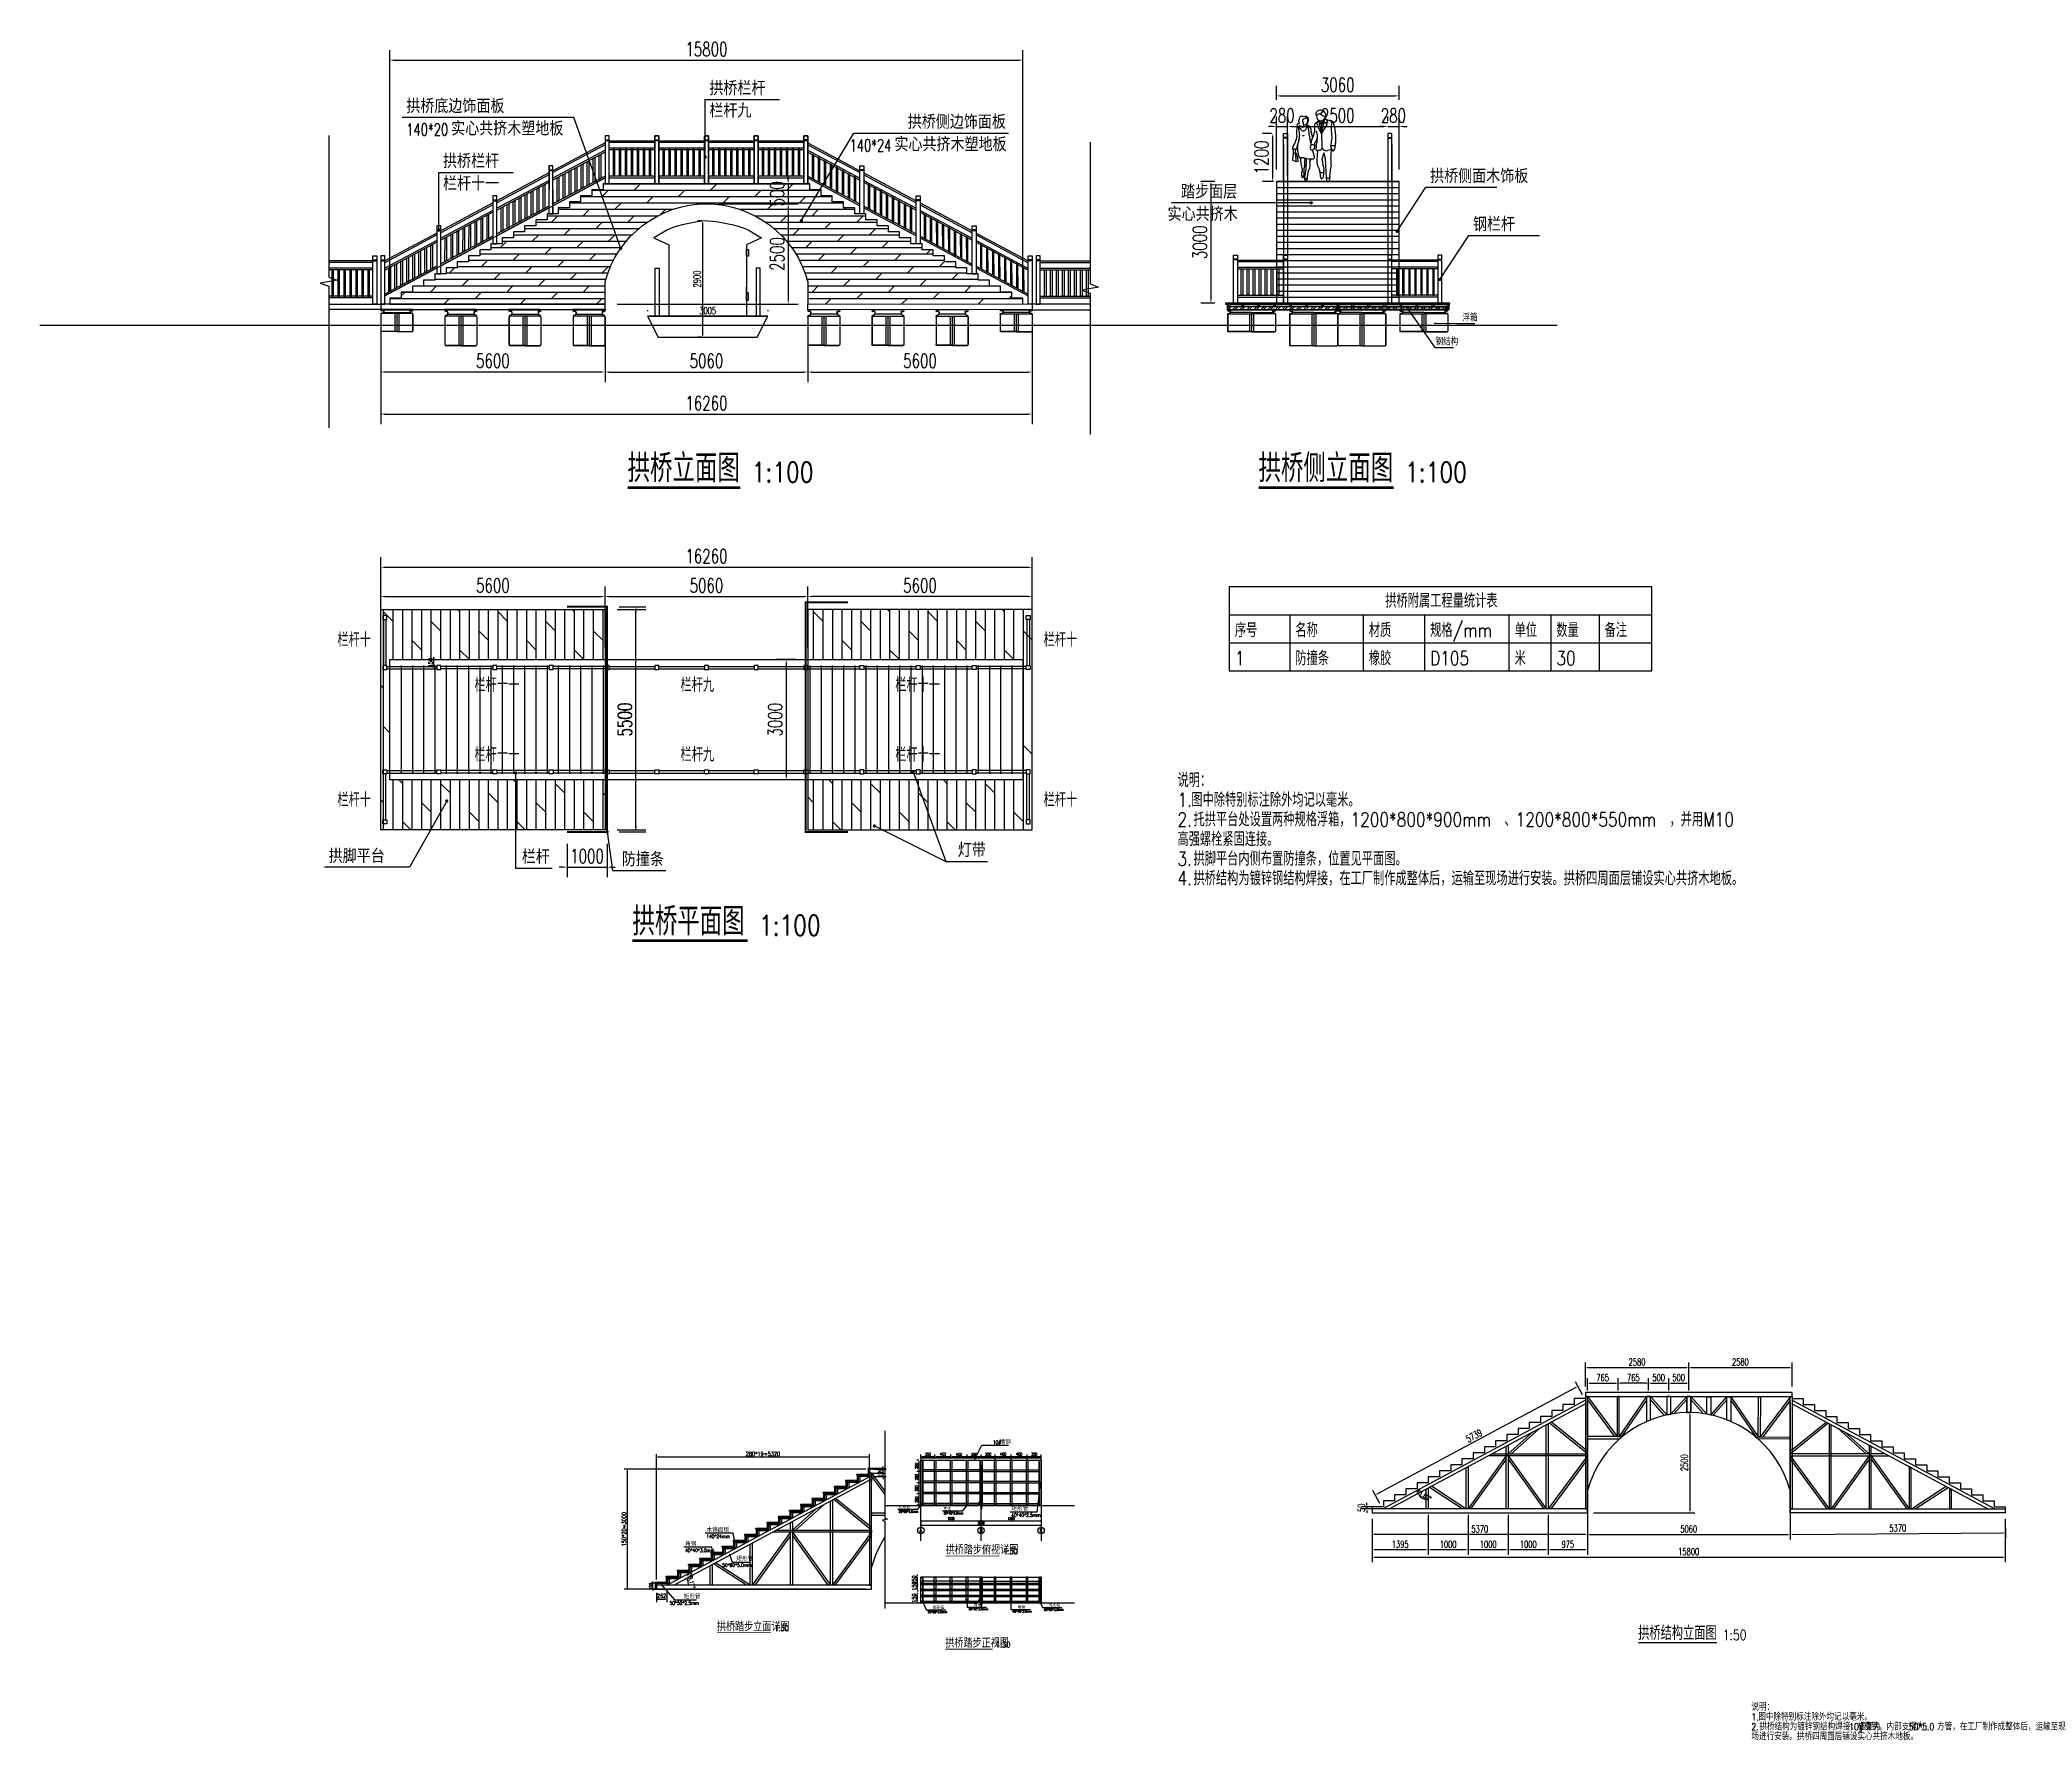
# Model space of a CAD drawing. Header units: millimetres. Extents: x -1471591 to 944464, y -468930 to 547002.
# Drawn here: x -1037349 to -987625, y -314567 to -272135 of the extents above; entities that cross this region are included whole.
import ezdxf
from ezdxf.enums import TextEntityAlignment as Align

# ---------------------------------------------------------------- set-up
doc = ezdxf.new("R2010")
doc.units = ezdxf.units.MM
doc.header["$LTSCALE"] = 10
doc.header["$PDMODE"] = 35
for name, color, linetype in [('AXIS', 3, 'Continuous'), ('AXIS_TEXT', 7, 'Continuous'), ('DIM_LEAD', 3, 'Continuous'), ('DIM_SYMB', 3, 'Continuous'), ('DOTE', 1, 'Continuous'), ('L-WATER水景', 5, 'Continuous'), ('PUB_TAB', 7, 'Continuous'), ('PUB_TEXT', 7, 'Continuous'), ('W-_ANTICOLLISION防撞措施', 6, 'Continuous'), ('W-FLOAT_BOWL浮筒', 253, 'Continuous'), ('W-PLASTIC_RAILINGS塑木栏杆', 210, 'Continuous'), ('W-STEEL_FRAME钢架', 3, 'Continuous'), ('W-STEEL_KEEL钢龙骨', 5, 'Continuous'), ('W-WOOD_FLOOR木地板', 30, 'Continuous'), ('螺栓', 146, 'Continuous')]:
    doc.layers.add(name, color=color, linetype=linetype)
doc.styles.add('_TCH_AXIS', font='COMPLEX', dxfattribs={"bigfont": 'GBCBIG'})
doc.styles.add('_TCH_DIM', font='SIMPLEX.shx', dxfattribs={"bigfont": 'hztxt.shx'})
doc.styles.add('_TCH_DIM_T3', font='SIMPLEX', dxfattribs={"width": 0.705882, "bigfont": 'GBCBIG'})
doc.styles.add('ATTR', font='romans.shx', dxfattribs={"width": 0.8, "height": 0.7})
doc.styles.get("Standard").update_dxf_attribs({"font": 'simplex.shx', "width": 0.8, "bigfont": 'hztxt.shx'})
doc.styles.add('STANDARD_T3', font='simplex.shx', dxfattribs={"width": 0.7, "bigfont": 'hztxt.shx'})
doc.dimstyles.new('_TCH_ARCH&&20', dxfattribs={"dimtxt": 59.5, "dimasz": 20, "dimexe": 50, "dimexo": 60, "dimgap": 25.25, "dimtad": 1, "dimdec": 0, "dimzin": 0, "dimdsep": 46, "dimtxsty": '_TCH_DIM_T3', "dimblk": 'ARCHTICK', "dimcen": 0.09, "dimclrt": 7, "dimazin": 2, "dimtfac": 1, "dimtdec": 0, "dimtix": 1, "dimtmove": 2, "dimatfit": 3, "dimfxl": 0, "dimtolj": 1, "dimtzin": 0, "dimarcsym": 0})
doc.dimstyles.new('W&&100', dxfattribs={"dimtxt": 350, "dimasz": 100, "dimexe": 250, "dimexo": 300, "dimgap": 100, "dimtad": 1, "dimdec": 0, "dimzin": 0, "dimdsep": 46, "dimtxsty": 'STANDARD_T3', "dimcen": 0.09, "dimclrd": 1, "dimclre": 1, "dimclrt": 7, "dimazin": 2, "dimtfac": 1, "dimtdec": 0, "dimtix": 1, "dimtmove": 2, "dimatfit": 3, "dimfxl": 0, "dimtolj": 1, "dimtzin": 0, "dimarcsym": 0})
doc.dimstyles.new('W&&20', dxfattribs={"dimtxt": 70, "dimasz": 20, "dimexe": 50, "dimexo": 60, "dimgap": 20, "dimtad": 1, "dimdec": 0, "dimzin": 0, "dimdsep": 46, "dimtxsty": 'STANDARD_T3', "dimcen": 0.09, "dimclrd": 1, "dimclre": 1, "dimclrt": 7, "dimazin": 2, "dimtfac": 1, "dimtdec": 0, "dimtix": 1, "dimtmove": 2, "dimatfit": 3, "dimfxl": 0, "dimtolj": 1, "dimtzin": 0, "dimarcsym": 0})
doc.dimstyles.new('W&&30', dxfattribs={"dimtxt": 105, "dimasz": 30, "dimexe": 75, "dimexo": 90, "dimgap": 30, "dimtad": 1, "dimdec": 0, "dimzin": 0, "dimdsep": 46, "dimtxsty": 'STANDARD_T3', "dimcen": 0.09, "dimclrd": 1, "dimclre": 1, "dimclrt": 7, "dimazin": 2, "dimtfac": 1, "dimtdec": 0, "dimtix": 1, "dimtmove": 2, "dimatfit": 3, "dimfxl": 0, "dimtolj": 1, "dimtzin": 0, "dimarcsym": 0})
doc.dimstyles.new('W&&50', dxfattribs={"dimtxt": 175, "dimasz": 50, "dimexe": 125, "dimexo": 150, "dimgap": 50, "dimtad": 1, "dimdec": 0, "dimzin": 0, "dimdsep": 46, "dimtxsty": 'STANDARD_T3', "dimcen": 0.09, "dimclrd": 1, "dimclre": 1, "dimclrt": 7, "dimazin": 2, "dimtfac": 1, "dimtdec": 0, "dimtix": 1, "dimtmove": 2, "dimatfit": 3, "dimfxl": 0, "dimtolj": 1, "dimtzin": 0, "dimarcsym": 0})

msp = doc.modelspace()

# ---------------------------------------------------------------- texts
at = {"layer": 'AXIS_TEXT', "color": 7, "style": '_TCH_AXIS'}
for s, height, p, p2 in [('A', 85, (-1015395.7, -309379.4), (-1015322.8, -309379.4)), ('B', 87.1, (-1013894.5, -309380.4), (-1013824, -309380.4)), ('C', 91.1, (-1012391.8, -309382.4), (-1012326.7, -309382.4))]:
    msp.add_text(s, height=height, dxfattribs=at).set_placement(p, p2, align=Align.FIT)
at = {"layer": 'PUB_TAB', "width": 0.8}
for s, p in [('拱桥附属工程量统计表', (-1003767.8, -286306.7)), ('序号', (-1007523.8, -287041.7)), ('名称', (-1006014.2, -287041.7)), ('材质', (-1004180.4, -287041.7)), ('规格', (-1002651, -287041.7)), ('/mm', (-1002091, -287041.7)), ('单位', (-1000542.3, -287041.7)), ('数量', (-999499.5, -287041.7)), ('备注', (-998294.5, -287041.7)), ('1', (-1007523.8, -287741.7)), ('防撞条', (-1006014.2, -287741.7)), ('橡胶', (-1004180.4, -287741.7)), ('D105', (-1002651, -287741.7)), ('米', (-1000542.3, -287741.7)), ('30', (-999499.5, -287741.7))]:
    msp.add_text(s, height=350, dxfattribs=at).set_placement(p)
at = {"layer": 'PUB_TEXT', "color": 7, "style": '_TCH_DIM'}
for s, height, p in [('拱桥栏杆', 350, (-1020638.8, -273517.7)), ('拱桥底边饰面板', 350, (-1028203.5, -273963.5)), ('栏杆九', 350, (-1020638.8, -274077.7)), ('拱桥侧边饰面板', 350, (-1015687.4, -274357)), ('实心共挤木塑地板', 350, (-1027083.5, -274523.5)), ('拱桥栏杆', 350, (-1027286.7, -275336.1)), ('实心共挤木塑地板', 350, (-1016020.9, -274917)), ('拱桥侧面木饰板', 350, (-1002650.2, -275710)), ('栏杆十一', 350, (-1027286.7, -275896.1)), ('踏步面层', 350, (-1008867.1, -276097.2)), ('实心共挤木', 350, (-1009203.4, -276657.2)), ('钢栏杆', 350, (-1001581, -276912.9)), ('拱脚平台', 350, (-1030141.5, -292678.7)), ('栏杆', 350, (-1025320.7, -292697.3)), ('防撞条', 350, (-1022822.2, -292758)), ('灯带', 350, (-1014440.2, -292531.3)), ('槽钢', 105, (-1013397.1, -307177.8)), ('矩形管', 70, (-1015913.4, -308789.2)), ('角钢', 70, (-1014795.5, -308831.1)), ('矩形管', 105, (-1013104, -308843.5)), ('木饰面板', 105, (-1020710.5, -309371.7)), ('角钢', 105, (-1021244.6, -309721.3)), ('矩形管', 105, (-1019966.4, -310092.4)), ('矩形管', 105, (-1021282.2, -311036.6)), ('矩形管', 70, (-1015059.6, -311295.1)), ('角钢', 70, (-1014042, -311225.6)), ('角钢', 70, (-1012947, -311283.1)), ('矩形管', 70, (-1012159.4, -311235.9))]:
    msp.add_text(s, height=height, dxfattribs=at).set_placement(p)
at = {"layer": 'PUB_TEXT', "color": 7, "style": '_TCH_DIM', "width": 0.705882}
for s, height, p in [('140*20', 297.5, (-1028203.5, -274523.5)), ('140*24', 297.5, (-1017140.9, -274917)), ('10#', 89.25, (-1013562.1, -307177.8)), ('50*80*5.0mm', 59.5, (-1015913.4, -308890.7)), ('40*40*3.0mm', 59.5, (-1014795.5, -308932.6)), ('40*40*2.5mm', 89.25, (-1013104, -308995.8)), ('40*40*3.0mm', 89.25, (-1021244.6, -309873.6)), ('140*24mm', 89.25, (-1020710.5, -309524)), ('50*80*5.0mm', 89.25, (-1020315.7, -310244.6)), ('50*50*2.5mm', 89.25, (-1021631.5, -311188.9)), ('40*40*3.0mm', 59.5, (-1014171.3, -311327.1)), ('50*80*3.0mm', 59.5, (-1012288.6, -311337.4)), ('50*80*3.0mm', 59.5, (-1015188.8, -311396.6)), ('40*40*3.0mm', 59.5, (-1013076.2, -311384.6))]:
    msp.add_text(s, height=height, dxfattribs=at).set_placement(p)
at = {"layer": 'PUB_TEXT', "color": 7, "width": 0.8}
for s, height, p in [('浮箱', 175, (-1001844.6, -279161)), ('钢结构', 175, (-1002516.5, -279755.9)), ('拱桥立面图', 700, (-1022681, -283173.9)), ('拱桥侧立面图', 700, (-1006933.3, -283173.9)), ('1:100', 500, (-1019584.5, -283173.9)), ('1:100', 500, (-1003276.8, -283173.9)), ('拱桥平面图', 700, (-1022560, -294483)), ('1:100', 500, (-1019403.4, -294483)), ('拱桥踏步俯视详图', 210, (-1014742.4, -309929.4)), ('1:30', 150, (-1013309.4, -309929.4)), ('拱桥踏步立面详图', 210, (-1020451.7, -311845.5)), ('1:30', 150, (-1019018.7, -311845.5)), ('拱桥结构立面图', 350, (-997457.8, -312067.7)), ('拱桥踏步正视图', 210, (-1014750.9, -312257.3)), ('1:30', 150, (-1013485.9, -312257.3)), ('1:50', 250, (-995349.6, -312067.7))]:
    msp.add_text(s, height=height, dxfattribs=at).set_placement(p)
at = {"layer": 'PUB_TEXT', "width": 0.8}
for s, height, p in [('栏杆十', 350, (-1029923.6, -287280.2)), ('栏杆十', 350, (-1012297.9, -287280.2)), ('栏杆十一', 350, (-1026502.1, -288406.7)), ('栏杆九', 350, (-1021360.1, -288406.7)), ('栏杆十一', 350, (-1015999.4, -288406.7)), ('栏杆十一', 350, (-1026502.1, -290147.4)), ('栏杆九', 350, (-1021360.1, -290147.4)), ('栏杆十一', 350, (-1015999.4, -290147.4)), ('栏杆十', 350, (-1029923.6, -291273.9)), ('栏杆十', 350, (-1012297.9, -291273.9)), ('说明：', 350, (-1008955.7, -290784.4)), ('图中除特别标注除外均记以毫米。', 350, (-1008609.1, -291274.4)), ('1.', 350, (-1008955.7, -291274.4)), ('托拱平台处设置两种规格浮箱，', 350, (-1008555.7, -291764.4)), ('，并用', 350, (-996675.7, -291764.4)), ('高强螺栓紧固连接。', 350, (-1008955.7, -292254.4)), ('2.', 350, (-1008955.7, -291764.4)), ('1200*800*900mm', 350, (-1004635.7, -291764.4)), ('、', 350, (-1000795.7, -291764.4)), ('1200*800*550mm', 350, (-1000515.7, -291764.4)), ('M10', 350, (-995835.7, -291764.4)), ('拱脚平台内侧布置防撞条，位置见平面图。', 350, (-1008555.7, -292744.4)), ('3.', 350, (-1008955.7, -292744.4)), ('拱桥结构为镀锌钢结构焊接，在工厂制作成整体后，运输至现场进行安装。拱桥四周面层铺设实心共挤木地板。', 350, (-1008555.7, -293234.4)), ('4.', 350, (-1008955.7, -293234.4)), ('说明：', 175, (-994631.6, -313830.1)), ('2.', 175, (-994631.6, -314320.1)), ('1.', 175, (-994631.6, -314075.1)), ('图中除特别标注除外均记以毫米。', 175, (-994458.2, -314075.1)), ('拱桥结构为镀锌钢结构焊接，框架为', 175, (-994431.6, -314320.1)), ('10#', 175, (-992191.6, -314320.1)), ('槽钢，内部支撑为', 175, (-991824.9, -314320.1)), ('50*5.0', 175, (-990704.9, -314320.1)), ('方管，在工厂制作成整体后，运输至现', 175, (-989998.2, -314320.1)), ('场进行安装。拱桥四周面层铺设实心共挤木地板。', 175, (-994631.6, -314565.1))]:
    msp.add_text(s, height=height, dxfattribs=at).set_placement(p)

# ---------------------------------------------------------------- blocks, each defined once
blk = doc.blocks.new('*D1855')
at = {"color": 1, "lineweight": -2, "transparency": 16777216}
for p, q in [((-1006607, -274468), (-1006831, -274468)), ((-1006581, -274568), (-1006581, -275568)), ((-1006557, -275668), (-1006831, -275668))]:
    blk.add_line(p, q, dxfattribs=at)
at = {"color": 1, "transparency": 16777216}
for points in [[(-1006598, -274568), (-1006565, -274568), (-1006581, -274468)], [(-1006598, -275568), (-1006565, -275568), (-1006581, -275668)]]:
    blk.add_solid(points, dxfattribs=at)
at = {"layer": 'Defpoints', "color": 0, "transparency": 16777216}
for p in [(-1006307, -274468), (-1006581, -275668), (-1006257, -275668)]:
    blk.add_point(p, dxfattribs=at)
at = {"color": 7, "transparency": 16777216, "insert": (-1006856, -275068), "char_height": 350, "attachment_point": 5, "rotation": 90, "style": 'STANDARD_T3'}
blk.add_mtext('\\A1;1200', dxfattribs=at)
blk = doc.blocks.new('*D1828')
at = {"color": 1, "lineweight": -2, "transparency": 16777216}
for p, q in [((-1006587, -274296), (-1006687, -274296)), ((-1006487, -275368), (-1006487, -274046)), ((-1006487, -274296), (-1006207, -274296)), ((-1006207, -275531), (-1006207, -274046)), ((-1006107, -274296), (-1006007, -274296))]:
    blk.add_line(p, q, dxfattribs=at)
at = {"color": 1, "transparency": 16777216}
for points in [[(-1006587, -274280), (-1006587, -274313), (-1006487, -274296)], [(-1006107, -274280), (-1006107, -274313), (-1006207, -274296)]]:
    blk.add_solid(points, dxfattribs=at)
at = {"layer": 'Defpoints', "color": 0, "transparency": 16777216}
for p in [(-1006207, -274296), (-1006487, -275668), (-1006207, -275831)]:
    blk.add_point(p, dxfattribs=at)
at = {"color": 7, "transparency": 16777216, "insert": (-1006347, -274021), "char_height": 350, "attachment_point": 5, "style": 'STANDARD_T3'}
blk.add_mtext('\\A1;280', dxfattribs=at)
blk = doc.blocks.new('*D1856')
at = {"color": 1, "lineweight": -2, "transparency": 16777216}
for p, q in [((-1006207, -275368), (-1006207, -274046)), ((-1006107, -274296), (-1003807, -274296)), ((-1003707, -274168), (-1003707, -274046))]:
    blk.add_line(p, q, dxfattribs=at)
at = {"color": 1, "transparency": 16777216}
for points in [[(-1006107, -274280), (-1006107, -274313), (-1006207, -274296)], [(-1003807, -274280), (-1003807, -274313), (-1003707, -274296)]]:
    blk.add_solid(points, dxfattribs=at)
at = {"layer": 'Defpoints', "color": 0, "transparency": 16777216}
for p in [(-1003707, -274296), (-1003707, -274468), (-1006207, -275668)]:
    blk.add_point(p, dxfattribs=at)
at = {"color": 7, "transparency": 16777216, "insert": (-1004957, -274021), "char_height": 350, "attachment_point": 5, "style": 'STANDARD_T3'}
blk.add_mtext('\\A1;2500', dxfattribs=at)
blk = doc.blocks.new('*D1857')
at = {"color": 1, "lineweight": -2, "transparency": 16777216}
for p, q in [((-1003807, -274296), (-1003907, -274296)), ((-1003707, -274168), (-1003707, -274046)), ((-1003707, -274296), (-1003427, -274296)), ((-1003427, -275368), (-1003427, -274046)), ((-1003327, -274296), (-1003227, -274296))]:
    blk.add_line(p, q, dxfattribs=at)
at = {"color": 1, "transparency": 16777216}
for points in [[(-1003807, -274280), (-1003807, -274313), (-1003707, -274296)], [(-1003327, -274280), (-1003327, -274313), (-1003427, -274296)]]:
    blk.add_solid(points, dxfattribs=at)
at = {"layer": 'Defpoints', "color": 0, "transparency": 16777216}
for p in [(-1003707, -274468), (-1003427, -274296), (-1003427, -275668)]:
    blk.add_point(p, dxfattribs=at)
at = {"color": 7, "transparency": 16777216, "insert": (-1003567, -274021), "char_height": 350, "attachment_point": 5, "style": 'STANDARD_T3'}
blk.add_mtext('\\A1;280', dxfattribs=at)
blk = doc.blocks.new('PR49')
for p, q in [((-336, 664), (-264, 656)), ((-332, 534), (-316, 501)), ((-301, 594), (-263, 601)), ((35, 462), (43, 519)), ((144, 217), (83, 552)), ((98, 546), (198, 452)), ((99, 460), (225, 566)), ((108, 620), (108, 620)), ((144, 217), (237, 620)), ((242, 638), (199, 580)), ((255, 484), (294, 519)), ((268, 579), (384, 548)), ((294, 519), (270, 578)), ((-439, 404), (-410, 176)), ((-425, 405), (-383, 335)), ((-305, 453), (-306, 407)), ((-305, 455), (-274, 444)), ((-210, 430), (-230, 357)), ((-208, 430), (-192, 425)), ((-198, 427), (-162, 174)), ((-115, -36), (-142, 69)), ((-124, -89), (-96, 76)), ((-78, 139), (-110, 236)), ((-35, 415), (-35, 270)), ((-31, -35), (32, 104)), ((64, 440), (35, 462)), ((49, 401), (64, 440)), ((144, 217), (49, 401)), ((147, 500), (144, 217)), ((144, 217), (286, 455)), ((144, 217), (151, -92)), ((286, 455), (255, 484)), ((382, -110), (406, 78)), ((-577, -451), (-570, -312)), ((-490, -483), (-577, -451)), ((-561, -287), (-560, -187)), ((-498, -275), (-508, -184)), ((-490, -483), (-498, -275)), ((-432, -468), (-490, -483)), ((-432, -468), (-478, -302)), ((-120, -414), (-145, -454)), ((-84, -182), (-60, -174)), ((-34, -358), (-79, -180)), ((42, -204), (27, -436)), ((95, -196), (48, -204)), ((202, -259), (158, -406)), ((239, -395), (262, -901)), ((399, -177), (297, -203)), ((452, -199), (477, -160)), ((-338, -649), (-367, -547)), ((-190, -743), (-149, -639)), ((352, -857), (384, -633))]:
    blk.add_line(p, q)
for centre, radius, start, end in [((-407, 529), 27.5, 132.2027, 243.7817), ((-426, 489), 16.4, 261.608, 63.7817), ((-442, 568), 25, 312.2027, 12.5675), ((-344, 589), 75.2, 83.6899, 192.5675), ((-294, 552), 42.6, 99.5645, 206.2318), ((-268, 628), 28, 279.5645, 83.6899), ((-269, 564), 92.7, 25.3538, 87.5065), ((-279, 565), 80.8, 353.6823, 61.5851), ((-511, 591), 314, 336.6577, 353.6823), ((-256, 503), 56.9, 314.4068, 6.0349), ((-166, 512), 33.6, 141.7671, 186.0349), ((-245, 575), 67, 321.7671, 25.3538), ((71, 415), 106, 111.7508, 179.9447), ((70, 717), 67.7, 149.6605, 223.0914), ((122, 687), 128, 44.0652, 149.6605), ((111, 613), 107, 83.7984, 147.4479), ((272, 692), 252, 184.6555, 200.4538), ((0, 593), 84.9, 291.7508, 333.652), ((124, 636), 93.8, 200.4538, 323.4399), ((252, 620), 164, 104.5278, 142.3965), ((302, 918), 267, 227.8947, 258.5683), ((259, 819), 62, 224.0652, 227.2955), ((138, 689), 115, 333.7022, 47.2955), ((279, 619), 41.9, 153.7022, 255.186), ((360, 455), 96.9, 15.2134, 75.1861), ((983, 335), 596, 160.857, 192.412), ((-203, -78), 331, 148.4972, 168.8363), ((-50, 249), 438, 158.1997, 192.9045), ((-550, 134), 75.9, 328.4972, 12.9045), ((-434, 438), 34.8, 81.608, 302.5532), ((247, -151), 709, 160.1872, 197.583), ((-595, 153), 186, 340.1872, 7.1638), ((-390, 370), 45.8, 31.4991, 122.5532), ((-311, 379), 83.6, 211.0972, 344.735), ((-331, 407), 24.3, 211.4991, 358.6484), ((-298, 91), 81, 86.7645, 124.0677), ((-408, 456), 103, 358.6484, 26.2318), ((-260, 482), 40.9, 250.6513, 336.6577), ((-203, 448), 19.4, 134.4068, 254.887), ((-214, 341), 87.1, 0.5488, 75.1585), ((819, 311), 991, 187.9737, 194.1746), ((229, 345), 356, 180.5488, 197.9376), ((198, 27), 298, 149.9584, 170.4643), ((-223, 270), 188, 329.9585, 359.9447), ((1942, -385), 1955, 167.6185, 173.3371), ((-412, 130), 454, 348.7716, 19.7919), ((-145, 183), 194, 335.8818, 345.625), ((-330, 114), 371, 347.6185, 348.7716), ((33, 126), 377, 352.6343, 12.412), ((-961, 95), 1465, 350.9257, 15.2134), ((-533, -141), 55.1, 137.1431, 241.2442), ((-708, 21), 183, 317.1431, 348.8363), ((-523, -315), 46.9, 15.261, 176.8765), ((-534, -187), 26, 6.4647, 179.4259), ((-533, -141), 55.1, 298.0249, 356.8421), ((-94, -165), 385, 157.3655, 176.8421), ((-392, -353), 38.6, 197.583, 283.766), ((-329, -609), 225, 74.7969, 103.766), ((-1, -444), 380, 171.7882, 195.6622), ((-148, -451), 136, 154.2789, 195.7186), ((-436, -532), 162, 340.5028, 15.7186), ((-107, 210), 624, 254.7968, 272.9699), ((102, -467), 342, 168.8051, 187.1744), ((-90, -487), 63.9, 148.4244, 202.0211), ((-98, -143), 42.1, 152.8936, 289.8502), ((-243, -69), 121, 332.8936, 350.4643), ((-110, -265), 208, 68.8367, 92.4822), ((-77, -369), 44.4, 272.9699, 14.1746), ((-79, -118), 58.6, 289.8502, 28.9638), ((26, -60), 61.5, 155.8818, 208.9638), ((41, -163), 41.7, 173.3371, 278.8716), ((120, -442), 92.9, 176.315, 200.2948), ((-44, -503), 81.9, 342.1957, 20.2948), ((81, -106), 91.8, 278.8716, 335.5887), ((268, -90), 117, 181.3615, 284.4306), ((220, -425), 65.5, 163.1817, 215.0522), ((124, -493), 52.9, 346.1648, 35.0522), ((-70, -405), 309, 1.902, 28.2691), ((1371, -489), 992, 175.037, 186.2271), ((432, -116), 50.3, 172.6343, 223.0488), ((-9255, 433), 9673, 355.0369, 356.503), ((430, -279), 196, 71.3422, 103.2095), ((353, -190), 58.4, 2.1035, 43.0489), ((433, -187), 22.5, 182.1034, 327.9033), ((422, -125), 65.2, 327.9033, 350.9257), ((-217, -813), 143, 155.5877, 205.9534), ((-284, -767), 87.5, 210.8432, 258.2488), ((-487, -690), 154, 335.5877, 15.6622), ((-337, -871), 9.31, 205.9534, 297.4012), ((-370, -807), 81.8, 297.4012, 7.4342), ((20, -693), 321, 160.5028, 190.2916), ((-1205, -916), 924, 7.4342, 10.2917), ((-153, -893), 135, 154.5018, 203.5806), ((-235, -849), 56.8, 205.4056, 296.7841), ((-249, -935), 29.5, 203.5806, 339.1792), ((-507, -724), 257, 334.5018, 5.8852), ((63, -665), 316, 165.867, 185.8852), ((-448, -537), 212, 345.8671, 7.1745), ((-446, -860), 240, 339.1792, 3.5381), ((33, -831), 240, 158.4745, 183.5381), ((-309, -576), 172, 338.4745, 22.0211), ((73, -541), 41.3, 162.1957, 223.8974), ((-32, -642), 105, 5.8865, 43.8974), ((339, -604), 268, 185.8865, 209.7457), ((37, -776), 79.6, 344.9715, 29.7457), ((230, -828), 120, 164.9715, 214.633), ((147, -559), 198, 260.3463, 285.4326), ((153, -881), 26.4, 214.633, 322.4055), ((240, -521), 66.8, 166.1648, 207.7697), ((84, -828), 114, 322.4055, 4.1323), ((-42, -670), 252, 347.8867, 27.7697), ((542, -795), 346, 167.8867, 184.1323), ((312, -766), 126, 246.2224, 288.2358), ((435, -893), 173, 182.6261, 207.1679), ((311, -957), 34.1, 207.1679, 345.4585), ((104, -903), 248, 345.4585, 5.4856), ((444, -870), 93.5, 171.8658, 185.4856), ((240, -613), 145, 351.8658, 6.2271)]:
    blk.add_arc(centre, radius, start, end)
at = {"style": 'ATTR', "width": 0.8, "flags": 9}
blk.add_attdef('ESTCODE', (-100, -946), '', height=18.2, dxfattribs=at)
blk = doc.blocks.new('*D1829')
at = {"color": 1, "lineweight": -2, "transparency": 16777216}
for p, q in [((-1006487, -273634), (-1006487, -273284)), ((-1003427, -273634), (-1003427, -273284)), ((-1006387, -273534), (-1003527, -273534))]:
    blk.add_line(p, q, dxfattribs=at)
at = {"color": 1, "transparency": 16777216}
for points in [[(-1006387, -273517), (-1006387, -273550), (-1006487, -273534)], [(-1003527, -273517), (-1003527, -273550), (-1003427, -273534)]]:
    blk.add_solid(points, dxfattribs=at)
at = {"layer": 'Defpoints', "color": 0, "transparency": 16777216}
for p in [(-1003427, -273534), (-1006487, -275831), (-1003427, -275831)]:
    blk.add_point(p, dxfattribs=at)
at = {"color": 7, "transparency": 16777216, "insert": (-1004957, -273259), "char_height": 350, "attachment_point": 5, "style": 'STANDARD_T3'}
blk.add_mtext('\\A1;3060', dxfattribs=at)
blk = doc.blocks.new('*U1779')
at = {"layer": 'W-STEEL_KEEL钢龙骨'}
blk.add_lwpolyline([(-20, -30), (20, -30), (20, 30), (-20, 30)], close=True, dxfattribs=at)
blk = doc.blocks.new('*U1806')
at = {"layer": 'W-STEEL_FRAME钢架', "color": 0, "linetype": 'ByBlock', "lineweight": -2}
for p in [(0, 0), (400, 0), (800, 0), (1200, 0), (1600, 0), (2000, 0)]:
    blk.add_blockref('*U1779', p, dxfattribs=at)
blk = doc.blocks.new('*U1807')
at = {"layer": 'W-STEEL_KEEL钢龙骨'}
blk.add_lwpolyline([(-20, -30), (20, -30), (20, 30), (-20, 30)], close=True, dxfattribs=at)
blk = doc.blocks.new('*U1778')
at = {"layer": 'W-STEEL_FRAME钢架', "color": 0, "linetype": 'ByBlock', "lineweight": -2}
for p in [(0, 0), (400, 0), (800, 0), (1200, 0), (1600, 0), (2000, 0)]:
    blk.add_blockref('*U1807', p, dxfattribs=at)
blk = doc.blocks.new('螺栓')
at = {"layer": '螺栓'}
for p, q in [((-10, 56), (-9, 57)), ((-10, 56), (-10, 50)), ((9, 57), (-9, 57)), ((10, 56), (9, 57)), ((10, 51), (10, 56)), ((-3, -9), (-5, -7))]:
    blk.add_line(p, q, dxfattribs=at)
for points in [[(-10, 51), (10, 51), (10, 50), (-10, 50)], [(10, 8), (-10, 8)], [(-10, 6), (-10, 8)], [(10, 6), (-10, 6)], [(8, 51), (-8, 51)], [(8, 6), (8, 0), (-8, 0), (-8, 6)], [(-7, 57), (7, 57)], [(-5, 57), (-5, 51)], [(-5, 51), (-5, 8)], [(-5, 0), (-5, 6)], [(-5, -7), (-5, 0)], [(-3, 51), (-3, 8)], [(-3, -9), (-3, 0)], [(3, 51), (3, 8)], [(3, -9), (3, 0)], [(5, 51), (5, 57)], [(5, 51), (5, 8)], [(5, 6), (5, 0)], [(5, -7), (5, 0)], [(10, 8), (10, 6)], [(3, -9), (-3, -9)], [(3, -9), (5, -7)]]:
    blk.add_lwpolyline(points, dxfattribs=at)
for points in [[(-7, 57), (-7, 57), (-6, 57), (-5, 57)], [(-5, 57), (-2, 56), (2, 56), (5, 57)], [(5, 57), (6, 57), (7, 57), (7, 57)]]:
    blk.add_open_spline(points, degree=3, dxfattribs=at)
blk = doc.blocks.new('*U1780')
at = {"layer": 'W-WOOD_FLOOR木地板'}
blk.add_lwpolyline([(-1530, 0), (1530, 0)], dxfattribs=at)
blk = doc.blocks.new('*U1781')
at = {"color": 0, "linetype": 'ByBlock', "lineweight": -2, "transparency": 16777216}
for p in [(0, 2888), (0, 2736), (0, 2584), (0, 2432)]:
    blk.add_blockref('*U1780', p, dxfattribs=at)
at = {"color": 0, "linetype": 'ByBlock', "lineweight": -2}
for p in [(0, 2280), (0, 2128), (0, 1976), (0, 1824), (0, 1672), (0, 1520), (0, 1368), (0, 1216), (0, 1064), (0, 912), (0, 760), (0, 608), (0, 456), (0, 304), (0, 152), (0, 0)]:
    blk.add_blockref('*U1780', p, dxfattribs=at)
blk = doc.blocks.new('*U1782')
at = {"layer": 'W-PLASTIC_RAILINGS塑木栏杆'}
blk.add_lwpolyline([(-20, 330), (20, 330), (20, -330), (-20, -330)], close=True, dxfattribs=at)
blk = doc.blocks.new('*U1783')
at = {"layer": 'W-PLASTIC_RAILINGS塑木栏杆', "color": 0, "linetype": 'ByBlock', "lineweight": -2}
for p in [(0, 0), (150, 0), (300, 0), (450, 0), (600, 0), (750, 0), (900, 0)]:
    blk.add_blockref('*U1782', p, dxfattribs=at)
blk = doc.blocks.new('*U1784')
at = {"layer": 'W-PLASTIC_RAILINGS塑木栏杆'}
blk.add_lwpolyline([(-20, 330), (20, 330), (20, -330), (-20, -330)], close=True, dxfattribs=at)
blk = doc.blocks.new('*U1785')
at = {"layer": 'W-PLASTIC_RAILINGS塑木栏杆', "color": 0, "linetype": 'ByBlock', "lineweight": -2}
for p in [(0, 0), (150, 0), (300, 0), (450, 0), (600, 0), (750, 0), (900, 0)]:
    blk.add_blockref('*U1784', p, dxfattribs=at)
blk = doc.blocks.new('*D950')
at = {"color": 1, "lineweight": -2, "transparency": 16777216}
for p, q in [((-901653, -50309), (-901754, -50309)), ((-901629, -50359), (-901629, -53159)), ((-901653, -53209), (-901754, -53209))]:
    blk.add_line(p, q, dxfattribs=at)
at = {"color": 1, "transparency": 16777216}
for points in [[(-901637, -50359), (-901620, -50359), (-901629, -50309)], [(-901637, -53159), (-901620, -53159), (-901629, -53209)]]:
    blk.add_solid(points, dxfattribs=at)
at = {"layer": 'Defpoints', "color": 0, "transparency": 16777216}
for p in [(-901503, -50309), (-901629, -53209), (-901503, -53209)]:
    blk.add_point(p, dxfattribs=at)
at = {"color": 7, "transparency": 16777216, "insert": (-901766, -51759), "char_height": 175, "attachment_point": 5, "rotation": 90, "style": 'STANDARD_T3'}
blk.add_mtext('\\A1;2900', dxfattribs=at)
blk = doc.blocks.new('*D1858')
at = {"color": 1, "lineweight": -2, "transparency": 16777216}
for p, q in [((-1008022, -275668), (-1008372, -275668)), ((-1008122, -275768), (-1008122, -278606)), ((-1008022, -278706), (-1008372, -278706))]:
    blk.add_line(p, q, dxfattribs=at)
at = {"color": 1, "transparency": 16777216}
for points in [[(-1008139, -275768), (-1008105, -275768), (-1008122, -275668)], [(-1008139, -278606), (-1008105, -278606), (-1008122, -278706)]]:
    blk.add_solid(points, dxfattribs=at)
at = {"layer": 'Defpoints', "color": 0, "transparency": 16777216}
for p in [(-1006487, -275668), (-1008122, -278706), (-1006487, -278706)]:
    blk.add_point(p, dxfattribs=at)
at = {"color": 7, "transparency": 16777216, "insert": (-1008397, -277187), "char_height": 350, "attachment_point": 5, "rotation": 90, "style": 'STANDARD_T3'}
blk.add_mtext('\\A1;3000', dxfattribs=at)
blk = doc.blocks.new('*U1812')
at = {"layer": 'W-PLASTIC_RAILINGS塑木栏杆'}
blk.add_lwpolyline([(-20, 330), (20, 330), (20, -330), (-20, -330)], close=True, dxfattribs=at)
blk = doc.blocks.new('*U1811')
at = {"layer": 'W-PLASTIC_RAILINGS塑木栏杆', "color": 0, "linetype": 'ByBlock', "lineweight": -2}
for p in [(0, 0), (150, 0), (300, 0), (450, 0), (600, 0), (750, 0)]:
    blk.add_blockref('*U1812', p, dxfattribs=at)
at = {"layer": 'W-PLASTIC_RAILINGS塑木栏杆', "color": 0, "linetype": 'ByBlock', "lineweight": -2, "transparency": 16777216}
blk.add_blockref('*U1812', (900, 0), dxfattribs=at)
blk = doc.blocks.new('*U1791')
at = {"layer": 'W-PLASTIC_RAILINGS塑木栏杆'}
for p, q in [((-570, 600), (-670, 600)), ((-670, 600), (-670, -600)), ((-570, 600), (-670, 600)), ((-670, 600), (-670, -600)), ((-670, 500), (-570, 500)), ((-570, -600), (-570, 600)), ((-570, -600), (-570, 600)), ((570, 500), (670, 500)), ((-670, 480), (-570, 480)), ((-570, 476), (570, 476)), ((-570, 436), (570, 436)), ((-570, 296), (570, 296)), ((-570, 256), (570, 256)), ((570, 480), (670, 480)), ((-570, -404), (570, -404)), ((-570, -449), (570, -449)), ((-670, -600), (-570, -600)), ((-670, -600), (-570, -600))]:
    blk.add_line(p, q, dxfattribs=at)
for points in [[(-670, -600), (-570, -600), (-570, 600), (-670, 600)], [(570, -600), (670, -600), (670, 600), (570, 600)], [(670, -600), (570, -600), (570, 600), (670, 600)]]:
    blk.add_lwpolyline(points, close=True, dxfattribs=at)
at = {"layer": 'W-PLASTIC_RAILINGS塑木栏杆', "xscale": -1}
blk.add_blockref('*U1811', (450, -74), dxfattribs=at)
blk = doc.blocks.new('*U1792')
at = {"color": 0, "linetype": 'ByBlock', "lineweight": -2, "transparency": 16777216}
for p in [(0, 0), (1240, 0), (2480, 0), (3720, 0)]:
    blk.add_blockref('*U1791', p, dxfattribs=at)
blk = doc.blocks.new('*U1820')
at = {"layer": 'W-PLASTIC_RAILINGS塑木栏杆'}
blk.add_lwpolyline([(114, 0), (159, 0), (-124, -526), (-169, -526)], close=True, dxfattribs=at)
blk = doc.blocks.new('*U1821')
at = {"layer": 'W-PLASTIC_RAILINGS塑木栏杆', "color": 0, "linetype": 'ByBlock', "lineweight": -2, "transparency": 16777216, "rotation": 28.17859010995901}
for p in [(-507171, -259563), (-507021, -259483), (-506871, -259403), (-506721, -259322), (-507770, -259884), (-507620, -259804), (-507470, -259724), (-507321, -259643)]:
    blk.add_blockref('*U1820', p, dxfattribs=at)
blk = doc.blocks.new('*U1813')
at = {"layer": 'W-PLASTIC_RAILINGS塑木栏杆'}
for p, q in [((1795, 562), (320, 580)), ((1817, 602), (342, 620)), ((346, 834), (433, 785)), ((346, 834), (433, 785)), ((346, 834), (433, 785)), ((355, 851), (443, 803)), ((355, 851), (443, 803)), ((355, 851), (443, 803)), ((1884, 724), (409, 742)), ((1906, 764), (431, 782)), ((1934, 814), (2021, 766)), ((1934, 814), (2021, 766)), ((1934, 814), (2021, 766)), ((1943, 832), (2031, 784)), ((1943, 832), (2031, 784)), ((1943, 832), (2031, 784)), ((1485, 0), (10, 18)), ((1506, 40), (32, 58))]:
    blk.add_line(p, q, dxfattribs=at)
for points in [[(-176, -112), (-88, -160), (491, 890), (403, 939)], [(-176, -112), (-88, -160), (491, 890), (403, 939)], [(-176, -112), (-88, -160), (491, 890), (403, 939)], [(1412, -131), (1500, -180), (2079, 871), (1992, 919)], [(1412, -131), (1500, -180), (2079, 871), (1992, 919)], [(1412, -131), (1500, -180), (2079, 871), (1992, 919)]]:
    blk.add_lwpolyline(points, close=True, dxfattribs=at)
at = {"layer": 'W-PLASTIC_RAILINGS塑木栏杆', "rotation": 331.1254808065768}
blk.add_blockref('*U1821', (570466, -17043), dxfattribs=at)
blk = doc.blocks.new('*U1808')
at = {"color": 0, "linetype": 'ByBlock', "lineweight": -2, "transparency": 16777216, "rotation": 28.87451919342321}
blk.add_blockref('*U1813', (-469610, -271735), dxfattribs=at)
blk = doc.blocks.new('*U1793')
at = {"rotation": 331.8214098900404}
blk.add_blockref('*U1808', (542261, 17751), dxfattribs=at)
blk = doc.blocks.new('*U1796')
at = {"color": 0, "linetype": 'ByBlock', "lineweight": -2, "transparency": 16777216, "rotation": 28.17859010995937}
for p in [(-1024542, -276275), (-1025942, -277025), (-1027342, -277774), (-1028742, -278524)]:
    blk.add_blockref('*U1793', p, dxfattribs=at)
blk = doc.blocks.new('*U1822')
at = {"layer": 'W-PLASTIC_RAILINGS塑木栏杆'}
blk.add_lwpolyline([(114, 0), (159, 0), (-124, -526), (-169, -526)], close=True, dxfattribs=at)
blk = doc.blocks.new('*U1823')
at = {"layer": 'W-PLASTIC_RAILINGS塑木栏杆', "color": 0, "linetype": 'ByBlock', "lineweight": -2, "transparency": 16777216, "rotation": 28.17859010995901}
for p in [(-507171, -259563), (-507021, -259483), (-506871, -259403), (-506721, -259322), (-507770, -259884), (-507620, -259804), (-507470, -259724), (-507321, -259643)]:
    blk.add_blockref('*U1822', p, dxfattribs=at)
blk = doc.blocks.new('*U1809')
at = {"layer": 'W-PLASTIC_RAILINGS塑木栏杆'}
for p, q in [((1795, 562), (320, 580)), ((1817, 602), (342, 620)), ((346, 834), (433, 785)), ((346, 834), (433, 785)), ((346, 834), (433, 785)), ((355, 851), (443, 803)), ((355, 851), (443, 803)), ((355, 851), (443, 803)), ((1884, 724), (409, 742)), ((1906, 764), (431, 782)), ((1934, 814), (2021, 766)), ((1934, 814), (2021, 766)), ((1934, 814), (2021, 766)), ((1943, 832), (2031, 784)), ((1943, 832), (2031, 784)), ((1943, 832), (2031, 784)), ((1485, 0), (10, 18)), ((1506, 40), (32, 58))]:
    blk.add_line(p, q, dxfattribs=at)
for points in [[(-176, -112), (-88, -160), (491, 890), (403, 939)], [(-176, -112), (-88, -160), (491, 890), (403, 939)], [(-176, -112), (-88, -160), (491, 890), (403, 939)], [(1412, -131), (1500, -180), (2079, 871), (1992, 919)], [(1412, -131), (1500, -180), (2079, 871), (1992, 919)], [(1412, -131), (1500, -180), (2079, 871), (1992, 919)]]:
    blk.add_lwpolyline(points, close=True, dxfattribs=at)
at = {"layer": 'W-PLASTIC_RAILINGS塑木栏杆', "rotation": 331.1254808065768}
blk.add_blockref('*U1823', (570466, -17043), dxfattribs=at)
blk = doc.blocks.new('*U1810')
at = {"color": 0, "linetype": 'ByBlock', "lineweight": -2, "transparency": 16777216, "rotation": 28.87451919342321}
blk.add_blockref('*U1809', (-469610, -271735), dxfattribs=at)
blk = doc.blocks.new('*U1797')
at = {"rotation": 331.8214098900404}
blk.add_blockref('*U1810', (542261, 17751), dxfattribs=at)
blk = doc.blocks.new('*U1798')
at = {"color": 0, "linetype": 'ByBlock', "lineweight": -2, "transparency": 16777216, "rotation": 28.17859010995963}
for p in [(-465410, -269465), (-466810, -270215), (-468210, -270965), (-469610, -271715)]:
    blk.add_blockref('*U1797', p, dxfattribs=at)
blk = doc.blocks.new('$matou$00000066')
for p, q in [((400, 275), (-400, 275)), ((-400, 275), (-400, 260)), ((-400, 164), (-400, -256)), ((-396, 165), (-396, -256)), ((391, 176), (-391, 176)), ((-387, 183), (-335, 201)), ((-386, 271), (386, 271)), ((-338, 249), (-386, 249)), ((-386, 179), (-334, 197)), ((-338, 245), (-385, 245)), ((-330, 237), (-330, 208)), ((-326, 237), (-326, 208)), ((-326, 205), (326, 205)), ((-50, 176), (-50, -271)), ((0, 176), (0, -271)), ((0, 176), (0, -271)), ((50, 176), (50, -271)), ((326, 237), (326, 208)), ((330, 237), (330, 208)), ((386, 179), (334, 197)), ((387, 183), (335, 201)), ((338, 249), (386, 249)), ((338, 245), (385, 245)), ((396, 165), (396, -256)), ((400, 275), (400, 260)), ((400, 164), (400, -256)), ((0, -271), (-381, -271)), ((0, -275), (-381, -275)), ((0, -271), (381, -271)), ((0, -275), (381, -275))]:
    blk.add_line(p, q)
for centre, radius, start, end in [((-385, 260), 15, 180, 270), ((-380, 164), 20, 109.1798, 180), ((-386, 260), 11, 90, 270), ((-381, 165), 15, 109.1798, 180), ((-338, 237), 12, 0, 90), ((-338, 237), 8, 0, 90), ((-338, 208), 8, 289.1798, 0), ((-338, 208), 12, 289.1798, 0), ((338, 237), 12, 90, 180), ((338, 208), 12, 180, 250.8202), ((338, 237), 8, 90, 180), ((338, 208), 8, 180, 250.8202), ((385, 260), 15, 270, 0), ((386, 260), 11, 270, 90), ((381, 165), 15, 0, 70.8202), ((380, 164), 20, 0, 70.8202), ((-381, -256), 19, 180, 270), ((-381, -256), 15, 180, 270), ((381, -256), 19, 270, 0), ((381, -256), 15, 270, 0)]:
    blk.add_arc(centre, radius, start, end)
blk = doc.blocks.new('*U1786')
at = {"layer": 'W-FLOAT_BOWL浮筒', "yscale": -1.636363636362559, "rotation": 180}
blk.add_blockref('$matou$00000066', (0, 0), dxfattribs=at)
blk = doc.blocks.new('*U1799')
at = {"color": 0, "linetype": 'ByBlock', "lineweight": -2}
for p in [(0, 0), (1600, 0), (3200, 0)]:
    blk.add_blockref('*U1786', p, dxfattribs=at)
blk = doc.blocks.new('*U1788')
at = {"layer": 'W-FLOAT_BOWL浮筒', "yscale": -1.636363636362559, "rotation": 180}
blk.add_blockref('$matou$00000066', (0, 0), dxfattribs=at)
blk = doc.blocks.new('*U1787')
at = {"color": 0, "linetype": 'ByBlock', "lineweight": -2}
for p in [(0, 0), (1600, 0), (3200, 0)]:
    blk.add_blockref('*U1788', p, dxfattribs=at)
blk = doc.blocks.new('*D1859')
at = {"color": 1, "lineweight": -2, "transparency": 16777216}
for p, q in [((-1018182, -279095), (-1018182, -280674)), ((-1012582, -279100), (-1012582, -280674)), ((-1018082, -280424), (-1012682, -280424))]:
    blk.add_line(p, q, dxfattribs=at)
at = {"color": 1, "transparency": 16777216}
for points in [[(-1018082, -280408), (-1018082, -280441), (-1018182, -280424)], [(-1012682, -280408), (-1012682, -280441), (-1012582, -280424)]]:
    blk.add_solid(points, dxfattribs=at)
at = {"layer": 'Defpoints', "color": 0, "transparency": 16777216}
for p in [(-1018182, -278795), (-1012582, -278800), (-1012582, -280424)]:
    blk.add_point(p, dxfattribs=at)
at = {"color": 7, "transparency": 16777216, "insert": (-1015382, -280149), "char_height": 350, "attachment_point": 5, "style": 'STANDARD_T3'}
blk.add_mtext('\\A1;5600', dxfattribs=at)
blk = doc.blocks.new('*D1860')
at = {"color": 1, "lineweight": -2, "transparency": 16777216}
for p, q in [((-1020412, -275728), (-1018421, -275728)), ((-1018671, -275628), (-1018671, -275528)), ((-1018671, -275728), (-1018671, -276228)), ((-1020412, -276228), (-1018421, -276228)), ((-1018671, -276328), (-1018671, -276428))]:
    blk.add_line(p, q, dxfattribs=at)
at = {"color": 1, "transparency": 16777216}
for points in [[(-1018688, -275628), (-1018654, -275628), (-1018671, -275728)], [(-1018688, -276328), (-1018654, -276328), (-1018671, -276228)]]:
    blk.add_solid(points, dxfattribs=at)
at = {"layer": 'Defpoints', "color": 0, "transparency": 16777216}
for p in [(-1020712, -275728), (-1020712, -276228), (-1018671, -276228)]:
    blk.add_point(p, dxfattribs=at)
at = {"color": 7, "transparency": 16777216, "insert": (-1018946, -275978), "char_height": 350, "attachment_point": 5, "rotation": 90, "style": 'STANDARD_T3'}
blk.add_mtext('\\A1;500', dxfattribs=at)
blk = doc.blocks.new('*D1830')
at = {"color": 1, "lineweight": -2, "transparency": 16777216}
for p, q in [((-1020412, -276228), (-1018421, -276228)), ((-1018671, -276328), (-1018671, -278628)), ((-1022942, -278728), (-1018421, -278728))]:
    blk.add_line(p, q, dxfattribs=at)
at = {"color": 1, "transparency": 16777216}
for points in [[(-1018688, -276328), (-1018654, -276328), (-1018671, -276228)], [(-1018688, -278628), (-1018654, -278628), (-1018671, -278728)]]:
    blk.add_solid(points, dxfattribs=at)
at = {"layer": 'Defpoints', "color": 0, "transparency": 16777216}
for p in [(-1020712, -276228), (-1023242, -278728), (-1018671, -278728)]:
    blk.add_point(p, dxfattribs=at)
at = {"color": 7, "transparency": 16777216, "insert": (-1018946, -277478), "char_height": 350, "attachment_point": 5, "rotation": 90, "style": 'STANDARD_T3'}
blk.add_mtext('\\A1;2500', dxfattribs=at)
blk = doc.blocks.new('*U1795')
at = {"layer": 'W-PLASTIC_RAILINGS塑木栏杆'}
blk.add_lwpolyline([(-20, 330), (20, 330), (20, -330), (-20, -330)], close=True, dxfattribs=at)
blk = doc.blocks.new('*U1794')
at = {"layer": 'W-PLASTIC_RAILINGS塑木栏杆', "color": 0, "linetype": 'ByBlock', "lineweight": -2}
for p in [(0, 0), (150, 0), (300, 0), (450, 0), (600, 0), (750, 0)]:
    blk.add_blockref('*U1795', p, dxfattribs=at)
at = {"layer": 'W-PLASTIC_RAILINGS塑木栏杆', "color": 0, "linetype": 'ByBlock', "lineweight": -2, "transparency": 16777216}
blk.add_blockref('*U1795', (900, 0), dxfattribs=at)
blk = doc.blocks.new('*U1790')
at = {"layer": 'W-PLASTIC_RAILINGS塑木栏杆'}
blk.add_lwpolyline([(-20, 330), (20, 330), (20, -330), (-20, -330)], close=True, dxfattribs=at)
blk = doc.blocks.new('*U1789')
at = {"layer": 'W-PLASTIC_RAILINGS塑木栏杆', "color": 0, "linetype": 'ByBlock', "lineweight": -2}
for p in [(0, 0), (150, 0), (300, 0), (450, 0), (600, 0), (750, 0), (900, 0)]:
    blk.add_blockref('*U1790', p, dxfattribs=at)
at = {"layer": 'W-PLASTIC_RAILINGS塑木栏杆', "color": 0, "linetype": 'ByBlock', "lineweight": -2, "transparency": 16777216}
blk.add_blockref('*U1790', (1050, 0), dxfattribs=at)
blk = doc.blocks.new('*D1861')
at = {"color": 1, "lineweight": -2, "transparency": 16777216}
for p, q in [((-1028842, -279167), (-1028842, -280674)), ((-1023242, -279167), (-1023242, -280674)), ((-1023342, -280424), (-1028742, -280424))]:
    blk.add_line(p, q, dxfattribs=at)
at = {"color": 1, "transparency": 16777216}
for points in [[(-1028742, -280408), (-1028742, -280441), (-1028842, -280424)], [(-1023342, -280408), (-1023342, -280441), (-1023242, -280424)]]:
    blk.add_solid(points, dxfattribs=at)
at = {"layer": 'Defpoints', "color": 0, "transparency": 16777216}
for p in [(-1028842, -278867), (-1023242, -278867), (-1028842, -280424)]:
    blk.add_point(p, dxfattribs=at)
at = {"color": 7, "transparency": 16777216, "insert": (-1026042, -280149), "char_height": 350, "attachment_point": 5, "style": 'STANDARD_T3'}
blk.add_mtext('\\A1;5600', dxfattribs=at)
blk = doc.blocks.new('*D1831')
at = {"color": 1, "lineweight": -2, "transparency": 16777216}
for p, q in [((-1023242, -279167), (-1023242, -280674)), ((-1023142, -280424), (-1018282, -280424)), ((-1018182, -280124), (-1018182, -280174))]:
    blk.add_line(p, q, dxfattribs=at)
at = {"color": 1, "transparency": 16777216}
for points in [[(-1023142, -280408), (-1023142, -280441), (-1023242, -280424)], [(-1018282, -280408), (-1018282, -280441), (-1018182, -280424)]]:
    blk.add_solid(points, dxfattribs=at)
at = {"layer": 'Defpoints', "color": 0, "transparency": 16777216}
for p in [(-1023242, -278867), (-1018182, -280424), (-1018182, -280424)]:
    blk.add_point(p, dxfattribs=at)
at = {"color": 7, "transparency": 16777216, "insert": (-1020712, -280149), "char_height": 350, "attachment_point": 5, "style": 'STANDARD_T3'}
blk.add_mtext('\\A1;5060', dxfattribs=at)
blk = doc.blocks.new('*D1862')
at = {"color": 1, "lineweight": -2, "transparency": 16777216}
for p, q in [((-1028612, -278428), (-1028612, -272390)), ((-1012812, -278428), (-1012812, -272390)), ((-1028512, -272640), (-1012912, -272640))]:
    blk.add_line(p, q, dxfattribs=at)
at = {"color": 1, "transparency": 16777216}
for points in [[(-1028512, -272623), (-1028512, -272656), (-1028612, -272640)], [(-1012912, -272623), (-1012912, -272656), (-1012812, -272640)]]:
    blk.add_solid(points, dxfattribs=at)
at = {"layer": 'Defpoints', "color": 0, "transparency": 16777216}
for p in [(-1012812, -272640), (-1028612, -278728), (-1012812, -278728)]:
    blk.add_point(p, dxfattribs=at)
at = {"color": 7, "transparency": 16777216, "insert": (-1020712, -272364), "char_height": 350, "attachment_point": 5, "style": 'STANDARD_T3'}
blk.add_mtext('\\A1;15800', dxfattribs=at)
blk = doc.blocks.new('*D1863')
at = {"color": 1, "lineweight": -2, "transparency": 16777216}
for p, q in [((-1028842, -279028), (-1028842, -281722)), ((-1012582, -279028), (-1012582, -281722)), ((-1028742, -281472), (-1012682, -281472))]:
    blk.add_line(p, q, dxfattribs=at)
at = {"color": 1, "transparency": 16777216}
for points in [[(-1028742, -281456), (-1028742, -281489), (-1028842, -281472)], [(-1012682, -281456), (-1012682, -281489), (-1012582, -281472)]]:
    blk.add_solid(points, dxfattribs=at)
at = {"layer": 'Defpoints', "color": 0, "transparency": 16777216}
for p in [(-1028842, -278728), (-1012582, -278728), (-1012582, -281472)]:
    blk.add_point(p, dxfattribs=at)
at = {"color": 7, "transparency": 16777216, "insert": (-1020712, -281198), "char_height": 350, "attachment_point": 5, "style": 'STANDARD_T3'}
blk.add_mtext('\\A1;16260', dxfattribs=at)
blk = doc.blocks.new('*D1832')
at = {"color": 1, "lineweight": -2, "transparency": 16777216}
for p, q in [((-998726, -306143), (-998726, -309562)), ((-993666, -306143), (-993666, -309562)), ((-998676, -309437), (-993716, -309437))]:
    blk.add_line(p, q, dxfattribs=at)
at = {"color": 1, "transparency": 16777216}
for points in [[(-998676, -309428), (-998676, -309445), (-998726, -309437)], [(-993716, -309428), (-993716, -309445), (-993666, -309437)]]:
    blk.add_solid(points, dxfattribs=at)
at = {"layer": 'Defpoints', "color": 0, "transparency": 16777216}
for p in [(-998726, -305993), (-993666, -305993), (-993666, -309437)]:
    blk.add_point(p, dxfattribs=at)
at = {"color": 7, "transparency": 16777216, "insert": (-996196, -309299), "char_height": 175, "attachment_point": 5, "style": 'STANDARD_T3'}
blk.add_mtext('\\A1;5060', dxfattribs=at)
blk = doc.blocks.new('*D1833')
at = {"color": 1, "lineweight": -2, "transparency": 16777216}
for p, q in [((-996167, -306443), (-996167, -308843)), ((-996046, -306393), (-996042, -306393)), ((-998576, -308893), (-996042, -308893))]:
    blk.add_line(p, q, dxfattribs=at)
at = {"color": 1, "transparency": 16777216}
for points in [[(-996175, -306443), (-996158, -306443), (-996167, -306393)], [(-996175, -308843), (-996158, -308843), (-996167, -308893)]]:
    blk.add_solid(points, dxfattribs=at)
at = {"layer": 'Defpoints', "color": 0, "transparency": 16777216}
for p in [(-996196, -306393), (-998726, -308893), (-996167, -308893)]:
    blk.add_point(p, dxfattribs=at)
at = {"color": 7, "transparency": 16777216, "insert": (-996304, -307643), "char_height": 175, "attachment_point": 5, "rotation": 90, "style": 'STANDARD_T3'}
blk.add_mtext('\\A1;2500', dxfattribs=at)
blk = doc.blocks.new('*D1834')
at = {"color": 1, "lineweight": -2, "transparency": 16777216}
for p, q in [((-993665, -309088), (-993661, -309562)), ((-988295, -309043), (-988291, -309517)), ((-993612, -309436), (-988342, -309392))]:
    blk.add_line(p, q, dxfattribs=at)
at = {"color": 1, "transparency": 16777216}
for points in [[(-993612, -309428), (-993612, -309445), (-993662, -309437)], [(-988342, -309384), (-988342, -309400), (-988292, -309392)]]:
    blk.add_solid(points, dxfattribs=at)
at = {"layer": 'Defpoints', "color": 0, "transparency": 16777216}
for p in [(-993666, -308938), (-988296, -308893), (-988292, -309392)]:
    blk.add_point(p, dxfattribs=at)
at = {"color": 7, "transparency": 16777216, "insert": (-990978, -309277), "char_height": 175, "attachment_point": 5, "rotation": 0.4801, "style": 'STANDARD_T3'}
blk.add_mtext('\\A1;5370', dxfattribs=at)
blk = doc.blocks.new('*D1865')
at = {"color": 1, "lineweight": -2, "transparency": 16777216}
for p, q in [((-1004096, -309043), (-1004096, -309562)), ((-998726, -309043), (-998726, -309562)), ((-998776, -309437), (-1004046, -309437))]:
    blk.add_line(p, q, dxfattribs=at)
at = {"color": 1, "transparency": 16777216}
for points in [[(-1004046, -309428), (-1004046, -309445), (-1004096, -309437)], [(-998776, -309428), (-998776, -309445), (-998726, -309437)]]:
    blk.add_solid(points, dxfattribs=at)
at = {"layer": 'Defpoints', "color": 0, "transparency": 16777216}
for p in [(-1004096, -308893), (-998726, -308893), (-1004096, -309437)]:
    blk.add_point(p, dxfattribs=at)
at = {"color": 7, "transparency": 16777216, "insert": (-1001411, -309299), "char_height": 175, "attachment_point": 5, "style": 'STANDARD_T3'}
blk.add_mtext('\\A1;5370', dxfattribs=at)
blk = doc.blocks.new('*D1866')
at = {"color": 1, "lineweight": -2, "transparency": 16777216}
for p, q in [((-1003976, -308424), (-999005, -305761)), ((-998847, -305951), (-999020, -305627)), ((-1003905, -308661), (-1004079, -308337))]:
    blk.add_line(p, q, dxfattribs=at)
at = {"color": 1, "transparency": 16777216}
for points in [[(-999009, -305754), (-999001, -305769), (-998961, -305738)], [(-1003980, -308417), (-1003972, -308431), (-1004020, -308448)]]:
    blk.add_solid(points, dxfattribs=at)
at = {"layer": 'Defpoints', "color": 0, "transparency": 16777216}
for p in [(-998961, -305738), (-998776, -306083), (-1003835, -308793)]:
    blk.add_point(p, dxfattribs=at)
at = {"color": 7, "transparency": 16777216, "insert": (-1001555, -306971), "char_height": 175, "attachment_point": 5, "rotation": 28.1786, "style": 'STANDARD_T3'}
blk.add_mtext('\\A1;5739', dxfattribs=at)
blk = doc.blocks.new('*D1835')
at = {"color": 1, "lineweight": -2, "transparency": 16777216}
for p, q in [((-1004096, -309043), (-1004096, -310126)), ((-988296, -309043), (-988296, -310126)), ((-1004046, -310002), (-988346, -310002))]:
    blk.add_line(p, q, dxfattribs=at)
at = {"color": 1, "transparency": 16777216}
for points in [[(-1004046, -309993), (-1004046, -310010), (-1004096, -310002)], [(-988346, -309993), (-988346, -310010), (-988296, -310002)]]:
    blk.add_solid(points, dxfattribs=at)
at = {"layer": 'Defpoints', "color": 0, "transparency": 16777216}
for p in [(-1004096, -308893), (-988296, -308893), (-988296, -310002)]:
    blk.add_point(p, dxfattribs=at)
at = {"color": 7, "transparency": 16777216, "insert": (-996196, -309864), "char_height": 175, "attachment_point": 5, "style": 'STANDARD_T3'}
blk.add_mtext('\\A1;15800', dxfattribs=at)
blk = doc.blocks.new('*D1836')
at = {"color": 1, "lineweight": -2, "transparency": 16777216}
for p, q in [((-999701, -308943), (-999701, -309942)), ((-998726, -308943), (-998726, -309942)), ((-998776, -309817), (-999651, -309817))]:
    blk.add_line(p, q, dxfattribs=at)
at = {"color": 1, "transparency": 16777216}
for points in [[(-999651, -309809), (-999651, -309825), (-999701, -309817)], [(-998776, -309809), (-998776, -309825), (-998726, -309817)]]:
    blk.add_solid(points, dxfattribs=at)
at = {"layer": 'Defpoints', "color": 0, "transparency": 16777216}
for p in [(-999701, -308793), (-998726, -308793), (-999701, -309817)]:
    blk.add_point(p, dxfattribs=at)
at = {"color": 7, "transparency": 16777216, "insert": (-999213, -309679), "char_height": 175, "attachment_point": 5, "style": 'STANDARD_T3'}
blk.add_mtext('\\A1;975', dxfattribs=at)
blk = doc.blocks.new('*D1837')
at = {"color": 1, "lineweight": -2, "transparency": 16777216}
for p, q in [((-1000701, -308943), (-1000701, -309942)), ((-999701, -308943), (-999701, -309942)), ((-999751, -309817), (-1000651, -309817))]:
    blk.add_line(p, q, dxfattribs=at)
at = {"color": 1, "transparency": 16777216}
for points in [[(-1000651, -309809), (-1000651, -309825), (-1000701, -309817)], [(-999751, -309809), (-999751, -309825), (-999701, -309817)]]:
    blk.add_solid(points, dxfattribs=at)
at = {"layer": 'Defpoints', "color": 0, "transparency": 16777216}
for p in [(-1000701, -308793), (-999701, -308793), (-1000701, -309817)]:
    blk.add_point(p, dxfattribs=at)
at = {"color": 7, "transparency": 16777216, "insert": (-1000201, -309679), "char_height": 175, "attachment_point": 5, "style": 'STANDARD_T3'}
blk.add_mtext('\\A1;1000', dxfattribs=at)
blk = doc.blocks.new('*D1838')
at = {"color": 1, "lineweight": -2, "transparency": 16777216}
for p, q in [((-1001701, -308943), (-1001701, -309942)), ((-1000701, -308943), (-1000701, -309942)), ((-1000751, -309817), (-1001651, -309817))]:
    blk.add_line(p, q, dxfattribs=at)
at = {"color": 1, "transparency": 16777216}
for points in [[(-1001651, -309809), (-1001651, -309825), (-1001701, -309817)], [(-1000751, -309809), (-1000751, -309825), (-1000701, -309817)]]:
    blk.add_solid(points, dxfattribs=at)
at = {"layer": 'Defpoints', "color": 0, "transparency": 16777216}
for p in [(-1001701, -308793), (-1000701, -308793), (-1001701, -309817)]:
    blk.add_point(p, dxfattribs=at)
at = {"color": 7, "transparency": 16777216, "insert": (-1001201, -309679), "char_height": 175, "attachment_point": 5, "style": 'STANDARD_T3'}
blk.add_mtext('\\A1;1000', dxfattribs=at)
blk = doc.blocks.new('*D1839')
at = {"color": 1, "lineweight": -2, "transparency": 16777216}
for p, q in [((-1002701, -308943), (-1002701, -309942)), ((-1001701, -308943), (-1001701, -309942)), ((-1001751, -309817), (-1002651, -309817))]:
    blk.add_line(p, q, dxfattribs=at)
at = {"color": 1, "transparency": 16777216}
for points in [[(-1002651, -309809), (-1002651, -309825), (-1002701, -309817)], [(-1001751, -309809), (-1001751, -309825), (-1001701, -309817)]]:
    blk.add_solid(points, dxfattribs=at)
at = {"layer": 'Defpoints', "color": 0, "transparency": 16777216}
for p in [(-1002701, -308793), (-1001701, -308793), (-1002701, -309817)]:
    blk.add_point(p, dxfattribs=at)
at = {"color": 7, "transparency": 16777216, "insert": (-1002201, -309679), "char_height": 175, "attachment_point": 5, "style": 'STANDARD_T3'}
blk.add_mtext('\\A1;1000', dxfattribs=at)
blk = doc.blocks.new('*D1867')
at = {"color": 1, "lineweight": -2, "transparency": 16777216}
blk.add_arc((-1002701, -308277), 289, 214.1286, 264.0499, dxfattribs=at)
at = {"color": 1, "transparency": 16777216}
for points in [[(-1002945, -308442), (-1002936, -308436), (-1002956, -308413)], [(-1002731, -308559), (-1002731, -308569), (-1002701, -308566)]]:
    blk.add_solid(points, dxfattribs=at)
at = {"layer": 'Defpoints', "color": 0, "transparency": 16777216}
for p in [(-998776, -306174), (-1002701, -308277), (-1002891, -308494), (-1003665, -308793), (-1002701, -308793)]:
    blk.add_point(p, dxfattribs=at)
at = {"color": 7, "transparency": 16777216, "insert": (-1002807, -308454), "char_height": 105, "attachment_point": 5, "rotation": 329.0893, "style": 'STANDARD_T3'}
blk.add_mtext('\\A1;61.82°', dxfattribs=at)
blk = doc.blocks.new('*D1840')
at = {"color": 1, "lineweight": -2, "transparency": 16777216}
for p, q in [((-998726, -305843), (-998726, -305531)), ((-998676, -305656), (-998011, -305656)), ((-997961, -305843), (-997961, -305531))]:
    blk.add_line(p, q, dxfattribs=at)
at = {"color": 1, "transparency": 16777216}
for points in [[(-998676, -305648), (-998676, -305664), (-998726, -305656)], [(-998011, -305648), (-998011, -305664), (-997961, -305656)]]:
    blk.add_solid(points, dxfattribs=at)
at = {"layer": 'Defpoints', "color": 0, "transparency": 16777216}
for p in [(-997961, -305656), (-998726, -305993), (-997961, -305993)]:
    blk.add_point(p, dxfattribs=at)
at = {"color": 7, "transparency": 16777216, "insert": (-998343, -305518), "char_height": 175, "attachment_point": 5, "style": 'STANDARD_T3'}
blk.add_mtext('\\A1;765', dxfattribs=at)
blk = doc.blocks.new('*D1868')
at = {"color": 1, "lineweight": -2, "transparency": 16777216}
for p, q in [((-997196, -305843), (-997196, -305531)), ((-997146, -305656), (-996746, -305656)), ((-996696, -305843), (-996696, -305531))]:
    blk.add_line(p, q, dxfattribs=at)
at = {"color": 1, "transparency": 16777216}
for points in [[(-997146, -305648), (-997146, -305664), (-997196, -305656)], [(-996746, -305648), (-996746, -305664), (-996696, -305656)]]:
    blk.add_solid(points, dxfattribs=at)
at = {"layer": 'Defpoints', "color": 0, "transparency": 16777216}
for p in [(-996696, -305656), (-997196, -305993), (-996696, -305993)]:
    blk.add_point(p, dxfattribs=at)
at = {"color": 7, "transparency": 16777216, "insert": (-996946, -305518), "char_height": 175, "attachment_point": 5, "style": 'STANDARD_T3'}
blk.add_mtext('\\A1;500', dxfattribs=at)
blk = doc.blocks.new('*D1869')
at = {"color": 1, "lineweight": -2, "transparency": 16777216}
for p, q in [((-996696, -305843), (-996696, -305531)), ((-996646, -305656), (-996246, -305656)), ((-996196, -305843), (-996196, -305531))]:
    blk.add_line(p, q, dxfattribs=at)
at = {"color": 1, "transparency": 16777216}
for points in [[(-996646, -305648), (-996646, -305664), (-996696, -305656)], [(-996246, -305648), (-996246, -305664), (-996196, -305656)]]:
    blk.add_solid(points, dxfattribs=at)
at = {"layer": 'Defpoints', "color": 0, "transparency": 16777216}
for p in [(-996196, -305656), (-996696, -305993), (-996196, -305993)]:
    blk.add_point(p, dxfattribs=at)
at = {"color": 7, "transparency": 16777216, "insert": (-996446, -305518), "char_height": 175, "attachment_point": 5, "style": 'STANDARD_T3'}
blk.add_mtext('\\A1;500', dxfattribs=at)
blk = doc.blocks.new('*D1870')
at = {"color": 1, "lineweight": -2, "transparency": 16777216}
for p, q in [((-997961, -305843), (-997961, -305536)), ((-997246, -305661), (-997911, -305661)), ((-997196, -305843), (-997196, -305536))]:
    blk.add_line(p, q, dxfattribs=at)
at = {"color": 1, "transparency": 16777216}
for points in [[(-997911, -305653), (-997911, -305669), (-997961, -305661)], [(-997246, -305653), (-997246, -305669), (-997196, -305661)]]:
    blk.add_solid(points, dxfattribs=at)
at = {"layer": 'Defpoints', "color": 0, "transparency": 16777216}
for p in [(-997961, -305661), (-997961, -305993), (-997196, -305993)]:
    blk.add_point(p, dxfattribs=at)
at = {"color": 7, "transparency": 16777216, "insert": (-997578, -305523), "char_height": 175, "attachment_point": 5, "style": 'STANDARD_T3'}
blk.add_mtext('\\A1;765', dxfattribs=at)
blk = doc.blocks.new('*D1871')
at = {"color": 1, "lineweight": -2, "transparency": 16777216}
for p, q in [((-998776, -305743), (-998776, -305141)), ((-998726, -305266), (-996246, -305266)), ((-996196, -305753), (-996196, -305141))]:
    blk.add_line(p, q, dxfattribs=at)
at = {"color": 1, "transparency": 16777216}
for points in [[(-998726, -305258), (-998726, -305274), (-998776, -305266)], [(-996246, -305258), (-996246, -305274), (-996196, -305266)]]:
    blk.add_solid(points, dxfattribs=at)
at = {"layer": 'Defpoints', "color": 0, "transparency": 16777216}
for p in [(-996196, -305266), (-998776, -305893), (-996196, -305903)]:
    blk.add_point(p, dxfattribs=at)
at = {"color": 7, "transparency": 16777216, "insert": (-997486, -305128), "char_height": 175, "attachment_point": 5, "style": 'STANDARD_T3'}
blk.add_mtext('\\A1;2580', dxfattribs=at)
blk = doc.blocks.new('*D1872')
at = {"color": 1, "lineweight": -2, "transparency": 16777216}
for p, q in [((-996196, -305753), (-996196, -305141)), ((-996146, -305266), (-993666, -305266)), ((-993616, -305743), (-993616, -305141))]:
    blk.add_line(p, q, dxfattribs=at)
at = {"color": 1, "transparency": 16777216}
for points in [[(-996146, -305258), (-996146, -305274), (-996196, -305266)], [(-993666, -305258), (-993666, -305274), (-993616, -305266)]]:
    blk.add_solid(points, dxfattribs=at)
at = {"layer": 'Defpoints', "color": 0, "transparency": 16777216}
for p in [(-993616, -305266), (-996196, -305903), (-993616, -305893)]:
    blk.add_point(p, dxfattribs=at)
at = {"color": 7, "transparency": 16777216, "insert": (-994906, -305128), "char_height": 175, "attachment_point": 5, "style": 'STANDARD_T3'}
blk.add_mtext('\\A1;2580', dxfattribs=at)
blk = doc.blocks.new('*D1841')
at = {"color": 1, "lineweight": -2, "transparency": 16777216}
for p, q in [((-1004096, -309667), (-1004096, -309692)), ((-1002701, -309667), (-1002701, -309692)), ((-1002751, -309817), (-1004046, -309817))]:
    blk.add_line(p, q, dxfattribs=at)
at = {"color": 1, "transparency": 16777216}
for points in [[(-1004046, -309809), (-1004046, -309825), (-1004096, -309817)], [(-1002751, -309809), (-1002751, -309825), (-1002701, -309817)]]:
    blk.add_solid(points, dxfattribs=at)
at = {"layer": 'Defpoints', "color": 0, "transparency": 16777216}
for p in [(-1004096, -309817), (-1004096, -309817), (-1002701, -309817)]:
    blk.add_point(p, dxfattribs=at)
at = {"color": 7, "transparency": 16777216, "insert": (-1003398, -309679), "char_height": 175, "attachment_point": 5, "style": 'STANDARD_T3'}
blk.add_mtext('\\A1;1395', dxfattribs=at)
blk = doc.blocks.new('*D1873')
at = {"color": 1, "lineweight": -2, "transparency": 16777216}
for p, q in [((-1004059, -308743), (-1004352, -308743)), ((-1004227, -308693), (-1004227, -308643)), ((-1004227, -308793), (-1004227, -308743)), ((-1004059, -308793), (-1004352, -308793)), ((-1004227, -308843), (-1004227, -308893))]:
    blk.add_line(p, q, dxfattribs=at)
at = {"color": 1, "transparency": 16777216}
for points in [[(-1004235, -308693), (-1004218, -308693), (-1004227, -308743)], [(-1004235, -308843), (-1004218, -308843), (-1004227, -308793)]]:
    blk.add_solid(points, dxfattribs=at)
at = {"layer": 'Defpoints', "color": 0, "transparency": 16777216}
for p in [(-1004227, -308743), (-1003909, -308743), (-1003909, -308793)]:
    blk.add_point(p, dxfattribs=at)
at = {"color": 7, "transparency": 16777216, "insert": (-1004364, -308768), "char_height": 175, "attachment_point": 5, "rotation": 90, "style": 'STANDARD_T3'}
blk.add_mtext('\\A1;50', dxfattribs=at)
blk = doc.blocks.new('*D1842')
at = {"layer": 'Defpoints', "color": 0, "transparency": 16777216}
for p in [(-1022050, -310651), (-1021921, -310651), (-1021921, -310801)]:
    blk.add_point(p, dxfattribs=at)
at = {"layer": 'W-STEEL_FRAME钢架', "color": 1, "lineweight": -2, "transparency": 16777216}
for p, q in [((-1021981, -310651), (-1022100, -310651)), ((-1022050, -310631), (-1022050, -310611)), ((-1022050, -310801), (-1022050, -310651)), ((-1021981, -310801), (-1022100, -310801)), ((-1022050, -310821), (-1022050, -310841))]:
    blk.add_line(p, q, dxfattribs=at)
at = {"layer": 'W-STEEL_FRAME钢架', "color": 1, "transparency": 16777216}
for points in [[(-1022053, -310631), (-1022047, -310631), (-1022050, -310651)], [(-1022053, -310821), (-1022047, -310821), (-1022050, -310801)]]:
    blk.add_solid(points, dxfattribs=at)
at = {"layer": 'W-STEEL_FRAME钢架', "color": 7, "transparency": 16777216, "insert": (-1022105, -310726), "char_height": 70, "attachment_point": 5, "rotation": 90, "style": 'STANDARD_T3'}
blk.add_mtext('\\A1;150', dxfattribs=at)
blk = doc.blocks.new('*D1843')
at = {"color": 1, "lineweight": -2, "transparency": 16777216}
for p, q in [((-1021962, -310561), (-1021962, -307429)), ((-1016672, -307504), (-1021932, -307504)), ((-1016642, -307901), (-1016642, -307429))]:
    blk.add_line(p, q, dxfattribs=at)
at = {"color": 1, "transparency": 16777216}
for points in [[(-1021932, -307499), (-1021932, -307509), (-1021962, -307504)], [(-1016672, -307499), (-1016672, -307509), (-1016642, -307504)]]:
    blk.add_solid(points, dxfattribs=at)
at = {"layer": 'Defpoints', "color": 0, "transparency": 16777216}
for p in [(-1021962, -307504), (-1016642, -307991), (-1021962, -310651)]:
    blk.add_point(p, dxfattribs=at)
at = {"color": 7, "transparency": 16777216, "insert": (-1019302, -307422), "char_height": 105, "attachment_point": 5, "style": 'STANDARD_T3'}
blk.add_mtext('\\A1;280*19=5320', dxfattribs=at)
blk = doc.blocks.new('*D1874')
at = {"color": 1, "lineweight": -2, "transparency": 16777216}
blk.add_arc((-1021532, -310701), 372, 4.6241, 23.5506, dxfattribs=at)
at = {"color": 1, "transparency": 16777216}
for points in [[(-1021195, -310555), (-1021186, -310550), (-1021204, -310525)], [(-1021156, -310671), (-1021166, -310671), (-1021160, -310701)]]:
    blk.add_solid(points, dxfattribs=at)
at = {"layer": 'Defpoints', "color": 0, "transparency": 16777216}
for p in [(-1016597, -308058), (-1021962, -310701), (-1021530, -310700), (-1021165, -310640), (-1016592, -310701)]:
    blk.add_point(p, dxfattribs=at)
at = {"color": 7, "transparency": 16777216, "insert": (-1021091, -310590), "char_height": 105, "attachment_point": 5, "rotation": 284.0874, "style": 'STANDARD_T3'}
blk.add_mtext('\\A1;28.17°', dxfattribs=at)
blk = doc.blocks.new('*D1875')
at = {"color": 1, "lineweight": -2, "transparency": 16777216}
for p, q in [((-1016732, -307801), (-1022762, -307801)), ((-1022687, -307831), (-1022687, -310771)), ((-1016732, -310801), (-1022762, -310801))]:
    blk.add_line(p, q, dxfattribs=at)
at = {"color": 1, "transparency": 16777216}
for points in [[(-1022692, -307831), (-1022682, -307831), (-1022687, -307801)], [(-1022692, -310771), (-1022682, -310771), (-1022687, -310801)]]:
    blk.add_solid(points, dxfattribs=at)
at = {"layer": 'Defpoints', "color": 0, "transparency": 16777216}
for p in [(-1016642, -307801), (-1022687, -310801), (-1016642, -310801)]:
    blk.add_point(p, dxfattribs=at)
at = {"color": 7, "transparency": 16777216, "insert": (-1022769.5, -309301), "char_height": 105, "attachment_point": 5, "rotation": 90, "style": 'STANDARD_T3'}
blk.add_mtext('\\A1;150*20=3000', dxfattribs=at)
blk = doc.blocks.new('*D1876')
at = {"color": 1, "lineweight": -2, "transparency": 16777216}
for p, q in [((-1021962, -310891), (-1021962, -311122)), ((-1021932, -311047), (-1021730, -311047)), ((-1021700, -310790), (-1021700, -311122))]:
    blk.add_line(p, q, dxfattribs=at)
at = {"color": 1, "transparency": 16777216}
for points in [[(-1021932, -311042), (-1021932, -311052), (-1021962, -311047)], [(-1021730, -311042), (-1021730, -311052), (-1021700, -311047)]]:
    blk.add_solid(points, dxfattribs=at)
at = {"layer": 'Defpoints', "color": 0, "transparency": 16777216}
for p in [(-1021700, -310700), (-1021962, -310801), (-1021700, -311047)]:
    blk.add_point(p, dxfattribs=at)
at = {"color": 7, "transparency": 16777216, "insert": (-1021831, -310964), "char_height": 105, "attachment_point": 5, "style": 'STANDARD_T3'}
blk.add_mtext('\\A1;262', dxfattribs=at)
blk = doc.blocks.new('*D1877')
at = {"color": 1, "lineweight": -2, "transparency": 16777216}
for p, q in [((-1016299, -307771), (-1016299, -307741)), ((-1016552, -307801), (-1016224, -307801)), ((-1016552, -307991), (-1016224, -307991)), ((-1016299, -307991), (-1016299, -307801)), ((-1016299, -308021), (-1016299, -308051))]:
    blk.add_line(p, q, dxfattribs=at)
at = {"color": 1, "transparency": 16777216}
for points in [[(-1016304, -307771), (-1016294, -307771), (-1016299, -307801)], [(-1016304, -308021), (-1016294, -308021), (-1016299, -307991)]]:
    blk.add_solid(points, dxfattribs=at)
at = {"layer": 'Defpoints', "color": 0, "transparency": 16777216}
for p in [(-1016642, -307801), (-1016642, -307991), (-1016299, -307801)]:
    blk.add_point(p, dxfattribs=at)
at = {"color": 7, "transparency": 16777216, "insert": (-1016381, -307896), "char_height": 105, "attachment_point": 5, "rotation": 90, "style": 'STANDARD_T3'}
blk.add_mtext('\\A1;190', dxfattribs=at)
blk = doc.blocks.new('*D1844')
at = {"layer": 'Defpoints', "color": 0, "transparency": 16777216}
for p in [(-1015359, -307583), (-1015411, -307863), (-1015319, -307863)]:
    blk.add_point(p, dxfattribs=at)
at = {"layer": 'W-STEEL_FRAME钢架', "color": 1, "lineweight": -2, "transparency": 16777216}
for p, q in [((-1015419, -307583), (-1015461, -307583)), ((-1015411, -307603), (-1015411, -307843)), ((-1015379, -307863), (-1015461, -307863))]:
    blk.add_line(p, q, dxfattribs=at)
at = {"layer": 'W-STEEL_FRAME钢架', "color": 1, "transparency": 16777216}
for points in [[(-1015415, -307603), (-1015408, -307603), (-1015411, -307583)], [(-1015415, -307843), (-1015408, -307843), (-1015411, -307863)]]:
    blk.add_solid(points, dxfattribs=at)
at = {"layer": 'W-STEEL_FRAME钢架', "color": 7, "transparency": 16777216, "insert": (-1015466, -307723), "char_height": 70, "attachment_point": 5, "rotation": 90, "style": 'STANDARD_T3'}
blk.add_mtext('\\A1;280', dxfattribs=at)
blk = doc.blocks.new('*D1845')
at = {"layer": 'Defpoints', "color": 0, "transparency": 16777216}
for p in [(-1015411, -308143), (-1015319, -307863), (-1015319, -308143)]:
    blk.add_point(p, dxfattribs=at)
at = {"layer": 'W-STEEL_FRAME钢架', "color": 1, "lineweight": -2, "transparency": 16777216}
for p, q in [((-1015379, -307863), (-1015461, -307863)), ((-1015379, -308143), (-1015461, -308143)), ((-1015411, -307883), (-1015411, -308123))]:
    blk.add_line(p, q, dxfattribs=at)
at = {"layer": 'W-STEEL_FRAME钢架', "color": 1, "transparency": 16777216}
for points in [[(-1015415, -307883), (-1015408, -307883), (-1015411, -307863)], [(-1015415, -308123), (-1015408, -308123), (-1015411, -308143)]]:
    blk.add_solid(points, dxfattribs=at)
at = {"layer": 'W-STEEL_FRAME钢架', "color": 7, "transparency": 16777216, "insert": (-1015466, -308003), "char_height": 70, "attachment_point": 5, "rotation": 90, "style": 'STANDARD_T3'}
blk.add_mtext('\\A1;280', dxfattribs=at)
blk = doc.blocks.new('*D1846')
at = {"layer": 'Defpoints', "color": 0, "transparency": 16777216}
for p in [(-1015319, -308143), (-1015411, -308423), (-1015319, -308423)]:
    blk.add_point(p, dxfattribs=at)
at = {"layer": 'W-STEEL_FRAME钢架', "color": 1, "lineweight": -2, "transparency": 16777216}
for p, q in [((-1015379, -308143), (-1015461, -308143)), ((-1015411, -308163), (-1015411, -308403)), ((-1015379, -308423), (-1015461, -308423))]:
    blk.add_line(p, q, dxfattribs=at)
at = {"layer": 'W-STEEL_FRAME钢架', "color": 1, "transparency": 16777216}
for points in [[(-1015415, -308163), (-1015408, -308163), (-1015411, -308143)], [(-1015415, -308403), (-1015408, -308403), (-1015411, -308423)]]:
    blk.add_solid(points, dxfattribs=at)
at = {"layer": 'W-STEEL_FRAME钢架', "color": 7, "transparency": 16777216, "insert": (-1015466, -308283), "char_height": 70, "attachment_point": 5, "rotation": 90, "style": 'STANDARD_T3'}
blk.add_mtext('\\A1;280', dxfattribs=at)
blk = doc.blocks.new('*D1847')
at = {"layer": 'Defpoints', "color": 0, "transparency": 16777216}
for p in [(-1015411, -308703), (-1015319, -308423), (-1015319, -308703)]:
    blk.add_point(p, dxfattribs=at)
at = {"layer": 'W-STEEL_FRAME钢架', "color": 1, "lineweight": -2, "transparency": 16777216}
for p, q in [((-1015379, -308423), (-1015461, -308423)), ((-1015379, -308703), (-1015461, -308703)), ((-1015411, -308443), (-1015411, -308683))]:
    blk.add_line(p, q, dxfattribs=at)
at = {"layer": 'W-STEEL_FRAME钢架', "color": 1, "transparency": 16777216}
for points in [[(-1015415, -308443), (-1015408, -308443), (-1015411, -308423)], [(-1015415, -308683), (-1015408, -308683), (-1015411, -308703)]]:
    blk.add_solid(points, dxfattribs=at)
at = {"layer": 'W-STEEL_FRAME钢架', "color": 7, "transparency": 16777216, "insert": (-1015466, -308563), "char_height": 70, "attachment_point": 5, "rotation": 90, "style": 'STANDARD_T3'}
blk.add_mtext('\\A1;280', dxfattribs=at)
blk = doc.blocks.new('*D1848')
at = {"layer": 'Defpoints', "color": 0, "transparency": 16777216}
for p in [(-1015359, -307583), (-1015009, -307485), (-1015009, -307583)]:
    blk.add_point(p, dxfattribs=at)
at = {"layer": 'W-STEEL_FRAME钢架', "color": 1, "lineweight": -2, "transparency": 16777216}
for p, q in [((-1015359, -307523), (-1015359, -307435)), ((-1015339, -307485), (-1015029, -307485)), ((-1015009, -307523), (-1015009, -307435))]:
    blk.add_line(p, q, dxfattribs=at)
at = {"layer": 'W-STEEL_FRAME钢架', "color": 1, "transparency": 16777216}
for points in [[(-1015339, -307482), (-1015339, -307488), (-1015359, -307485)], [(-1015029, -307482), (-1015029, -307488), (-1015009, -307485)]]:
    blk.add_solid(points, dxfattribs=at)
at = {"layer": 'W-STEEL_FRAME钢架', "color": 7, "transparency": 16777216, "insert": (-1015184, -307430), "char_height": 70, "attachment_point": 5, "style": 'STANDARD_T3'}
blk.add_mtext('\\A1;350', dxfattribs=at)
blk = doc.blocks.new('*D1849')
at = {"layer": 'Defpoints', "color": 0, "transparency": 16777216}
for p in [(-1015009, -307583), (-1014609, -307485), (-1014609, -307583)]:
    blk.add_point(p, dxfattribs=at)
at = {"layer": 'W-STEEL_FRAME钢架', "color": 1, "lineweight": -2, "transparency": 16777216}
for p, q in [((-1015009, -307523), (-1015009, -307435)), ((-1014989, -307485), (-1014629, -307485)), ((-1014609, -307523), (-1014609, -307435))]:
    blk.add_line(p, q, dxfattribs=at)
at = {"layer": 'W-STEEL_FRAME钢架', "color": 1, "transparency": 16777216}
for points in [[(-1014989, -307482), (-1014989, -307488), (-1015009, -307485)], [(-1014629, -307482), (-1014629, -307488), (-1014609, -307485)]]:
    blk.add_solid(points, dxfattribs=at)
at = {"layer": 'W-STEEL_FRAME钢架', "color": 7, "transparency": 16777216, "insert": (-1014809, -307430), "char_height": 70, "attachment_point": 5, "style": 'STANDARD_T3'}
blk.add_mtext('\\A1;400', dxfattribs=at)
blk = doc.blocks.new('*D1850')
at = {"layer": 'Defpoints', "color": 0, "transparency": 16777216}
for p in [(-1014609, -307583), (-1014209, -307492), (-1014209, -307583)]:
    blk.add_point(p, dxfattribs=at)
at = {"layer": 'W-STEEL_FRAME钢架', "color": 1, "lineweight": -2, "transparency": 16777216}
for p, q in [((-1014609, -307523), (-1014609, -307442)), ((-1014589, -307492), (-1014229, -307492)), ((-1014209, -307523), (-1014209, -307442))]:
    blk.add_line(p, q, dxfattribs=at)
at = {"layer": 'W-STEEL_FRAME钢架', "color": 1, "transparency": 16777216}
for points in [[(-1014589, -307488), (-1014589, -307495), (-1014609, -307492)], [(-1014229, -307488), (-1014229, -307495), (-1014209, -307492)]]:
    blk.add_solid(points, dxfattribs=at)
at = {"layer": 'W-STEEL_FRAME钢架', "color": 7, "transparency": 16777216, "insert": (-1014409, -307436), "char_height": 70, "attachment_point": 5, "style": 'STANDARD_T3'}
blk.add_mtext('\\A1;400', dxfattribs=at)
blk = doc.blocks.new('*D1851')
at = {"layer": 'Defpoints', "color": 0, "transparency": 16777216}
for p in [(-1014209, -307583), (-1013859, -307492), (-1013859, -307583)]:
    blk.add_point(p, dxfattribs=at)
at = {"layer": 'W-STEEL_FRAME钢架', "color": 1, "lineweight": -2, "transparency": 16777216}
for p, q in [((-1014209, -307523), (-1014209, -307442)), ((-1014189, -307492), (-1013879, -307492)), ((-1013859, -307523), (-1013859, -307442))]:
    blk.add_line(p, q, dxfattribs=at)
at = {"layer": 'W-STEEL_FRAME钢架', "color": 1, "transparency": 16777216}
for points in [[(-1014189, -307488), (-1014189, -307495), (-1014209, -307492)], [(-1013879, -307488), (-1013879, -307495), (-1013859, -307492)]]:
    blk.add_solid(points, dxfattribs=at)
at = {"layer": 'W-STEEL_FRAME钢架', "color": 7, "transparency": 16777216, "insert": (-1014034, -307436), "char_height": 70, "attachment_point": 5, "style": 'STANDARD_T3'}
blk.add_mtext('\\A1;350', dxfattribs=at)
blk = doc.blocks.new('*U1802')
at = {"layer": 'W-STEEL_FRAME钢架', "color": 5}
for points in [[(720, 20), (-720, 20)], [(720, -20), (-720, -20)]]:
    blk.add_lwpolyline(points, dxfattribs=at)
blk = doc.blocks.new('*U1803')
at = {"layer": 'W-STEEL_FRAME钢架', "color": 0, "linetype": 'ByBlock', "lineweight": -2, "transparency": 16777216}
for p in [(0, 0), (0, -280), (0, -560), (0, -840)]:
    blk.add_blockref('*U1802', p, dxfattribs=at)
blk = doc.blocks.new('*D1852')
at = {"layer": 'Defpoints', "color": 0, "transparency": 16777216}
for p in [(-1013859, -307583), (-1013509, -307485), (-1013509, -307623)]:
    blk.add_point(p, dxfattribs=at)
at = {"layer": 'W-STEEL_FRAME钢架', "color": 1, "lineweight": -2, "transparency": 16777216}
for p, q in [((-1013859, -307523), (-1013859, -307435)), ((-1013839, -307485), (-1013529, -307485)), ((-1013509, -307563), (-1013509, -307435))]:
    blk.add_line(p, q, dxfattribs=at)
at = {"layer": 'W-STEEL_FRAME钢架', "color": 1, "transparency": 16777216}
for points in [[(-1013839, -307482), (-1013839, -307488), (-1013859, -307485)], [(-1013529, -307482), (-1013529, -307488), (-1013509, -307485)]]:
    blk.add_solid(points, dxfattribs=at)
at = {"layer": 'W-STEEL_FRAME钢架', "color": 7, "transparency": 16777216, "insert": (-1013684, -307430), "char_height": 70, "attachment_point": 5, "style": 'STANDARD_T3'}
blk.add_mtext('\\A1;350', dxfattribs=at)
blk = doc.blocks.new('*D1853')
at = {"layer": 'Defpoints', "color": 0, "transparency": 16777216}
for p in [(-1013509, -307623), (-1013109, -307485), (-1013109, -307623)]:
    blk.add_point(p, dxfattribs=at)
at = {"layer": 'W-STEEL_FRAME钢架', "color": 1, "lineweight": -2, "transparency": 16777216}
for p, q in [((-1013509, -307563), (-1013509, -307435)), ((-1013489, -307485), (-1013129, -307485)), ((-1013109, -307563), (-1013109, -307435))]:
    blk.add_line(p, q, dxfattribs=at)
at = {"layer": 'W-STEEL_FRAME钢架', "color": 1, "transparency": 16777216}
for points in [[(-1013489, -307482), (-1013489, -307488), (-1013509, -307485)], [(-1013129, -307482), (-1013129, -307488), (-1013109, -307485)]]:
    blk.add_solid(points, dxfattribs=at)
at = {"layer": 'W-STEEL_FRAME钢架', "color": 7, "transparency": 16777216, "insert": (-1013309, -307430), "char_height": 70, "attachment_point": 5, "style": 'STANDARD_T3'}
blk.add_mtext('\\A1;400', dxfattribs=at)
blk = doc.blocks.new('*D1854')
at = {"layer": 'Defpoints', "color": 0, "transparency": 16777216}
for p in [(-1013109, -307623), (-1012709, -307485), (-1012709, -307623)]:
    blk.add_point(p, dxfattribs=at)
at = {"layer": 'W-STEEL_FRAME钢架', "color": 1, "lineweight": -2, "transparency": 16777216}
for p, q in [((-1013109, -307563), (-1013109, -307435)), ((-1013089, -307485), (-1012729, -307485)), ((-1012709, -307563), (-1012709, -307435))]:
    blk.add_line(p, q, dxfattribs=at)
at = {"layer": 'W-STEEL_FRAME钢架', "color": 1, "transparency": 16777216}
for points in [[(-1013089, -307482), (-1013089, -307488), (-1013109, -307485)], [(-1012729, -307482), (-1012729, -307488), (-1012709, -307485)]]:
    blk.add_solid(points, dxfattribs=at)
at = {"layer": 'W-STEEL_FRAME钢架', "color": 7, "transparency": 16777216, "insert": (-1012909, -307430), "char_height": 70, "attachment_point": 5, "style": 'STANDARD_T3'}
blk.add_mtext('\\A1;400', dxfattribs=at)
blk = doc.blocks.new('*U1804')
at = {"layer": 'W-STEEL_FRAME钢架', "color": 5}
for points in [[(720, 20), (-720, 20)], [(720, -20), (-720, -20)]]:
    blk.add_lwpolyline(points, dxfattribs=at)
blk = doc.blocks.new('*U1805')
at = {"layer": 'W-STEEL_FRAME钢架', "color": 0, "linetype": 'ByBlock', "lineweight": -2, "transparency": 16777216}
for p in [(0, 0), (0, -280), (0, -560), (0, -840)]:
    blk.add_blockref('*U1804', p, dxfattribs=at)
blk = doc.blocks.new('*D1878')
at = {"layer": 'Defpoints', "color": 0, "transparency": 16777216}
for p in [(-1012709, -307623), (-1012359, -307485), (-1012359, -307583)]:
    blk.add_point(p, dxfattribs=at)
at = {"layer": 'W-STEEL_FRAME钢架', "color": 1, "lineweight": -2, "transparency": 16777216}
for p, q in [((-1012709, -307563), (-1012709, -307435)), ((-1012689, -307485), (-1012379, -307485)), ((-1012359, -307523), (-1012359, -307435))]:
    blk.add_line(p, q, dxfattribs=at)
at = {"layer": 'W-STEEL_FRAME钢架', "color": 1, "transparency": 16777216}
for points in [[(-1012689, -307482), (-1012689, -307488), (-1012709, -307485)], [(-1012379, -307482), (-1012379, -307488), (-1012359, -307485)]]:
    blk.add_solid(points, dxfattribs=at)
at = {"layer": 'W-STEEL_FRAME钢架', "color": 7, "transparency": 16777216, "insert": (-1012534, -307430), "char_height": 70, "attachment_point": 5, "style": 'STANDARD_T3'}
blk.add_mtext('\\A1;350', dxfattribs=at)
blk = doc.blocks.new('*U1824')
at = {"layer": 'W-STEEL_FRAME钢架', "color": 5}
blk.add_lwpolyline([(-20, 75), (20, 75), (20, -75), (-20, -75), (-20, 75)], dxfattribs=at)
blk = doc.blocks.new('*U1825')
at = {"layer": 'W-STEEL_FRAME钢架', "color": 0, "linetype": 'ByBlock', "lineweight": -2, "transparency": 16777216}
for p in [(0, 0), (400, 0), (800, 0)]:
    blk.add_blockref('*U1824', p, dxfattribs=at)
blk = doc.blocks.new('*U1826')
at = {"layer": 'W-STEEL_FRAME钢架', "color": 5}
blk.add_lwpolyline([(-20, 75), (20, 75), (20, -75), (-20, -75), (-20, 75)], dxfattribs=at)
blk = doc.blocks.new('*U1827')
at = {"layer": 'W-STEEL_FRAME钢架', "color": 0, "linetype": 'ByBlock', "lineweight": -2, "transparency": 16777216}
for p in [(0, 0), (400, 0), (800, 0)]:
    blk.add_blockref('*U1826', p, dxfattribs=at)
blk = doc.blocks.new('*U1816')
at = {"layer": 'W-STEEL_FRAME钢架', "color": 5}
for points in [[(-1500, 75), (-1460, 75), (-1460, -75), (-1500, -75), (-1500, 75)], [(20, 75), (-20, 75), (-20, -75), (20, -75), (20, 75)], [(1500, 75), (1460, 75), (1460, -75), (1500, -75), (1500, 75)]]:
    blk.add_lwpolyline(points, dxfattribs=at)
at = {"layer": 'W-STEEL_FRAME钢架'}
blk.add_blockref('*U1825', (-1150, 0), dxfattribs=at)
at = {"layer": 'W-STEEL_FRAME钢架', "xscale": -1}
blk.add_blockref('*U1827', (1150, 0), dxfattribs=at)
blk = doc.blocks.new('*U1817')
at = {"layer": 'W-STEEL_FRAME钢架', "color": 0, "linetype": 'ByBlock', "lineweight": -2, "transparency": 16777216}
blk.add_blockref('*U1816', (0, 0), dxfattribs=at)
blk = doc.blocks.new('*U1818')
at = {"layer": 'W-STEEL_FRAME钢架', "color": 5}
blk.add_lwpolyline([(-20, -20), (-20, 20), (20, 20, -0.414214), (17, 17), (-17, 17), (-17, -17, -0.419759)], format="xyb", close=True, dxfattribs=at)
blk = doc.blocks.new('*U1819')
at = {"layer": 'W-STEEL_FRAME钢架', "color": 0, "linetype": 'ByBlock', "lineweight": -2, "transparency": 16777216}
for p in [(0, 0), (400, 0), (800, 0)]:
    blk.add_blockref('*U1818', p, dxfattribs=at)
blk = doc.blocks.new('*U1814')
at = {"layer": 'W-STEEL_FRAME钢架', "color": 5}
blk.add_lwpolyline([(-20, -20), (-20, 20), (20, 20, -0.414214), (17, 17), (-17, 17), (-17, -17, -0.419759)], format="xyb", close=True, dxfattribs=at)
blk = doc.blocks.new('*U1815')
at = {"layer": 'W-STEEL_FRAME钢架', "color": 0, "linetype": 'ByBlock', "lineweight": -2, "transparency": 16777216}
for p in [(0, 0), (400, 0), (800, 0)]:
    blk.add_blockref('*U1814', p, dxfattribs=at)
blk = doc.blocks.new('*U1800')
at = {"layer": 'W-STEEL_FRAME钢架', "color": 5}
blk.add_lwpolyline([(-1500, -55), (1500, -55), (1500, -95), (-1500, -95)], dxfattribs=at)
for points in [[(-1500, -95), (-1500, -55), (-1460, -55, -0.414214), (-1463, -58), (-1497, -58), (-1497, -92, -0.419759)], [(-20, -95), (-20, -55), (20, -55, -0.414214), (17, -58), (-17, -58), (-17, -92, -0.419759)], [(1460, -95), (1460, -55), (1500, -55, -0.414214), (1497, -58), (1463, -58), (1463, -92, -0.419759)]]:
    blk.add_lwpolyline(points, format="xyb", close=True, dxfattribs=at)
at = {"layer": 'W-STEEL_FRAME钢架'}
for name, p in [('*U1817', (0, 20)), ('*U1819', (-1150, -75)), ('*U1815', (350, -75))]:
    blk.add_blockref(name, p, dxfattribs=at)
blk = doc.blocks.new('*U1801')
at = {"layer": 'W-STEEL_FRAME钢架', "color": 0, "linetype": 'ByBlock', "lineweight": -2, "transparency": 16777216}
for p in [(0, 0), (0, -150), (0, -300), (0, -450)]:
    blk.add_blockref('*U1800', p, dxfattribs=at)
blk = doc.blocks.new('*U1881')
at = {"layer": 'W-STEEL_FRAME钢架', "color": 5}
for points in [[(-20, 560), (-20, -560)], [(20, 560), (20, -560)]]:
    blk.add_lwpolyline(points, dxfattribs=at)
blk = doc.blocks.new('*U1882')
at = {"color": 0, "linetype": 'ByBlock', "lineweight": -2, "transparency": 16777216}
for p in [(0, 0), (400, 0), (800, 0)]:
    blk.add_blockref('*U1881', p, dxfattribs=at)
blk = doc.blocks.new('*U1883')
at = {"layer": 'W-STEEL_FRAME钢架', "color": 5}
for points in [[(-20, 560), (-20, -560)], [(20, 560), (20, -560)]]:
    blk.add_lwpolyline(points, dxfattribs=at)
blk = doc.blocks.new('*U1884')
at = {"color": 0, "linetype": 'ByBlock', "lineweight": -2, "transparency": 16777216}
for p in [(0, 0), (400, 0), (800, 0)]:
    blk.add_blockref('*U1883', p, dxfattribs=at)
blk = doc.blocks.new('*D1885')
at = {"color": 1, "lineweight": -2, "transparency": 16777216}
for p, q in [((-1015449, -310947), (-1015517, -310947)), ((-1015449, -311097), (-1015517, -311097)), ((-1015442, -310917), (-1015442, -310887)), ((-1015442, -311097), (-1015442, -310947)), ((-1015442, -311127), (-1015442, -311157))]:
    blk.add_line(p, q, dxfattribs=at)
at = {"color": 1, "transparency": 16777216}
for points in [[(-1015447, -310917), (-1015437, -310917), (-1015442, -310947)], [(-1015447, -311127), (-1015437, -311127), (-1015442, -311097)]]:
    blk.add_solid(points, dxfattribs=at)
at = {"layer": 'Defpoints', "color": 0, "transparency": 16777216}
for p in [(-1015442, -310947), (-1015359, -310947), (-1015359, -311097)]:
    blk.add_point(p, dxfattribs=at)
at = {"color": 7, "transparency": 16777216, "insert": (-1015525, -311022), "char_height": 105, "attachment_point": 5, "rotation": 90, "style": 'STANDARD_T3'}
blk.add_mtext('\\A1;150', dxfattribs=at)
blk = doc.blocks.new('*D1886')
at = {"color": 1, "lineweight": -2, "transparency": 16777216}
for p, q in [((-1015449, -310647), (-1015517, -310647)), ((-1015442, -310617), (-1015442, -310587)), ((-1015442, -310797), (-1015442, -310647)), ((-1015449, -310797), (-1015517, -310797)), ((-1015442, -310827), (-1015442, -310857))]:
    blk.add_line(p, q, dxfattribs=at)
at = {"color": 1, "transparency": 16777216}
for points in [[(-1015447, -310617), (-1015437, -310617), (-1015442, -310647)], [(-1015447, -310827), (-1015437, -310827), (-1015442, -310797)]]:
    blk.add_solid(points, dxfattribs=at)
at = {"layer": 'Defpoints', "color": 0, "transparency": 16777216}
for p in [(-1015442, -310647), (-1015359, -310647), (-1015359, -310797)]:
    blk.add_point(p, dxfattribs=at)
at = {"color": 7, "transparency": 16777216, "insert": (-1015525, -310722), "char_height": 105, "attachment_point": 5, "rotation": 90, "style": 'STANDARD_T3'}
blk.add_mtext('\\A1;150', dxfattribs=at)
blk = doc.blocks.new('*D1887')
at = {"color": 1, "lineweight": -2, "transparency": 16777216}
for p, q in [((-1015449, -310497), (-1015517, -310497)), ((-1015449, -310647), (-1015517, -310647)), ((-1015442, -310467), (-1015442, -310437)), ((-1015442, -310647), (-1015442, -310497)), ((-1015442, -310677), (-1015442, -310707))]:
    blk.add_line(p, q, dxfattribs=at)
at = {"color": 1, "transparency": 16777216}
for points in [[(-1015447, -310467), (-1015437, -310467), (-1015442, -310497)], [(-1015447, -310677), (-1015437, -310677), (-1015442, -310647)]]:
    blk.add_solid(points, dxfattribs=at)
at = {"layer": 'Defpoints', "color": 0, "transparency": 16777216}
for p in [(-1015442, -310497), (-1015359, -310497), (-1015359, -310647)]:
    blk.add_point(p, dxfattribs=at)
at = {"color": 7, "transparency": 16777216, "insert": (-1015525, -310572), "char_height": 105, "attachment_point": 5, "rotation": 90, "style": 'STANDARD_T3'}
blk.add_mtext('\\A1;150', dxfattribs=at)
blk = doc.blocks.new('*D1927')
at = {"layer": 'Defpoints', "color": 0, "transparency": 16777216}
for p in [(-1023242, -286025), (-1028842, -287602), (-1023242, -287602)]:
    blk.add_point(p, dxfattribs=at)
at = {"layer": 'W-STEEL_FRAME钢架', "color": 1, "lineweight": -2, "transparency": 16777216}
for p, q in [((-1028842, -287302), (-1028842, -285775)), ((-1023242, -287302), (-1023242, -285775)), ((-1028742, -286025), (-1023342, -286025))]:
    blk.add_line(p, q, dxfattribs=at)
at = {"layer": 'W-STEEL_FRAME钢架', "color": 1, "transparency": 16777216}
for points in [[(-1028742, -286008), (-1028742, -286042), (-1028842, -286025)], [(-1023342, -286008), (-1023342, -286042), (-1023242, -286025)]]:
    blk.add_solid(points, dxfattribs=at)
at = {"layer": 'W-STEEL_FRAME钢架', "color": 7, "transparency": 16777216, "insert": (-1026042, -285750), "char_height": 350, "attachment_point": 5, "style": 'STANDARD_T3'}
blk.add_mtext('\\A1;5600', dxfattribs=at)
blk = doc.blocks.new('*D1928')
at = {"layer": 'Defpoints', "color": 0, "transparency": 16777216}
for p in [(-1018182, -286025), (-1018182, -287602), (-1012582, -287602)]:
    blk.add_point(p, dxfattribs=at)
at = {"layer": 'W-STEEL_FRAME钢架', "color": 1, "lineweight": -2, "transparency": 16777216}
for p, q in [((-1018182, -287302), (-1018182, -285775)), ((-1012582, -287302), (-1012582, -285775)), ((-1012682, -286025), (-1018082, -286025))]:
    blk.add_line(p, q, dxfattribs=at)
at = {"layer": 'W-STEEL_FRAME钢架', "color": 1, "transparency": 16777216}
for points in [[(-1018082, -286008), (-1018082, -286042), (-1018182, -286025)], [(-1012682, -286008), (-1012682, -286042), (-1012582, -286025)]]:
    blk.add_solid(points, dxfattribs=at)
at = {"layer": 'W-STEEL_FRAME钢架', "color": 7, "transparency": 16777216, "insert": (-1015382, -285750), "char_height": 350, "attachment_point": 5, "rotation": 360, "style": 'STANDARD_T3'}
blk.add_mtext('\\A1;5600', dxfattribs=at)
blk = doc.blocks.new('*D1931')
at = {"layer": 'Defpoints', "color": 0, "transparency": 16777216}
for p in [(-1023242, -286352), (-1018182, -286025), (-1018182, -286352)]:
    blk.add_point(p, dxfattribs=at)
at = {"layer": 'W-STEEL_FRAME钢架', "color": 1, "lineweight": -2, "transparency": 16777216}
for p, q in [((-1023242, -286052), (-1023242, -285775)), ((-1018182, -286052), (-1018182, -285775)), ((-1023142, -286025), (-1018282, -286025))]:
    blk.add_line(p, q, dxfattribs=at)
at = {"layer": 'W-STEEL_FRAME钢架', "color": 1, "transparency": 16777216}
for points in [[(-1023142, -286008), (-1023142, -286042), (-1023242, -286025)], [(-1018282, -286008), (-1018282, -286042), (-1018182, -286025)]]:
    blk.add_solid(points, dxfattribs=at)
at = {"layer": 'W-STEEL_FRAME钢架', "color": 7, "transparency": 16777216, "insert": (-1020712, -285750), "char_height": 350, "attachment_point": 5, "style": 'STANDARD_T3'}
blk.add_mtext('\\A1;5060', dxfattribs=at)
blk = doc.blocks.new('*D1932')
at = {"layer": 'Defpoints', "color": 0, "transparency": 16777216}
for p in [(-1018182, -287602), (-1018719, -290602), (-1018182, -290602)]:
    blk.add_point(p, dxfattribs=at)
at = {"layer": 'W-_ANTICOLLISION防撞措施', "color": 1, "lineweight": -2, "transparency": 16777216}
for p, q in [((-1018482, -287602), (-1018969, -287602)), ((-1018719, -287702), (-1018719, -290502)), ((-1018482, -290602), (-1018969, -290602))]:
    blk.add_line(p, q, dxfattribs=at)
at = {"layer": 'W-_ANTICOLLISION防撞措施', "color": 1, "transparency": 16777216}
for points in [[(-1018736, -287702), (-1018703, -287702), (-1018719, -287602)], [(-1018736, -290502), (-1018703, -290502), (-1018719, -290602)]]:
    blk.add_solid(points, dxfattribs=at)
at = {"layer": 'W-_ANTICOLLISION防撞措施', "color": 7, "transparency": 16777216, "insert": (-1018994, -289102), "char_height": 350, "attachment_point": 5, "rotation": 90, "style": 'STANDARD_T3'}
blk.add_mtext('\\A1;3000', dxfattribs=at)
blk = doc.blocks.new('*D1933')
at = {"layer": 'Defpoints', "color": 0, "transparency": 16777216}
for p in [(-1012582, -285298), (-1028842, -286352), (-1012582, -286352)]:
    blk.add_point(p, dxfattribs=at)
at = {"layer": 'W-STEEL_FRAME钢架', "color": 1, "lineweight": -2, "transparency": 16777216}
for p, q in [((-1028842, -286052), (-1028842, -285048)), ((-1028742, -285298), (-1012682, -285298)), ((-1012582, -286052), (-1012582, -285048))]:
    blk.add_line(p, q, dxfattribs=at)
at = {"layer": 'W-STEEL_FRAME钢架', "color": 1, "transparency": 16777216}
for points in [[(-1028742, -285281), (-1028742, -285314), (-1028842, -285298)], [(-1012682, -285281), (-1012682, -285314), (-1012582, -285298)]]:
    blk.add_solid(points, dxfattribs=at)
at = {"layer": 'W-STEEL_FRAME钢架', "color": 7, "transparency": 16777216, "insert": (-1020712, -285023), "char_height": 350, "attachment_point": 5, "style": 'STANDARD_T3'}
blk.add_mtext('\\A1;16260', dxfattribs=at)
blk = doc.blocks.new('*D1934')
at = {"layer": 'Defpoints', "color": 0, "transparency": 16777216}
for p in [(-1024192, -291902), (-1023192, -291902), (-1023192, -292782)]:
    blk.add_point(p, dxfattribs=at)
at = {"layer": 'W-STEEL_FRAME钢架', "color": 1, "lineweight": -2, "transparency": 16777216}
for p, q in [((-1024192, -292202), (-1024192, -293032)), ((-1023192, -292202), (-1023192, -293032)), ((-1024292, -292782), (-1024392, -292782)), ((-1024192, -292782), (-1023192, -292782)), ((-1023092, -292782), (-1022992, -292782))]:
    blk.add_line(p, q, dxfattribs=at)
at = {"layer": 'W-STEEL_FRAME钢架', "color": 1, "transparency": 16777216}
for points in [[(-1024292, -292765), (-1024292, -292798), (-1024192, -292782)], [(-1023092, -292765), (-1023092, -292798), (-1023192, -292782)]]:
    blk.add_solid(points, dxfattribs=at)
at = {"layer": 'W-STEEL_FRAME钢架', "color": 7, "transparency": 16777216, "insert": (-1023692, -292507), "char_height": 350, "attachment_point": 5, "style": 'STANDARD_T3'}
blk.add_mtext('\\A1;1000', dxfattribs=at)
blk = doc.blocks.new('*D1935')
at = {"layer": 'Defpoints', "color": 0, "transparency": 16777216}
for p in [(-1023192, -286282), (-1022471, -286282), (-1023192, -291902)]:
    blk.add_point(p, dxfattribs=at)
at = {"layer": 'W-_ANTICOLLISION防撞措施', "color": 1, "lineweight": -2, "transparency": 16777216}
for p, q in [((-1022892, -286282), (-1022221, -286282)), ((-1022471, -291802), (-1022471, -286382)), ((-1022892, -291902), (-1022221, -291902))]:
    blk.add_line(p, q, dxfattribs=at)
at = {"layer": 'W-_ANTICOLLISION防撞措施', "color": 1, "transparency": 16777216}
for points in [[(-1022487, -286382), (-1022454, -286382), (-1022471, -286282)], [(-1022487, -291802), (-1022454, -291802), (-1022471, -291902)]]:
    blk.add_solid(points, dxfattribs=at)
at = {"layer": 'W-_ANTICOLLISION防撞措施', "color": 7, "transparency": 16777216, "insert": (-1022746, -289092), "char_height": 350, "attachment_point": 5, "rotation": 90, "style": 'STANDARD_T3'}
blk.add_mtext('\\A1;5500', dxfattribs=at)
blk = doc.blocks.new('*D1929')
at = {"layer": 'Defpoints', "color": 0, "transparency": 16777216}
for p in [(-1018182, -287602), (-1018719, -290602), (-1018182, -290602)]:
    blk.add_point(p, dxfattribs=at)
at = {"layer": 'W-_ANTICOLLISION防撞措施', "color": 1, "lineweight": -2, "transparency": 16777216}
for p, q in [((-1018482, -287602), (-1018969, -287602)), ((-1018719, -287702), (-1018719, -290502)), ((-1018482, -290602), (-1018969, -290602))]:
    blk.add_line(p, q, dxfattribs=at)
at = {"layer": 'W-_ANTICOLLISION防撞措施', "color": 1, "transparency": 16777216}
for points in [[(-1018736, -287702), (-1018703, -287702), (-1018719, -287602)], [(-1018736, -290502), (-1018703, -290502), (-1018719, -290602)]]:
    blk.add_solid(points, dxfattribs=at)
at = {"layer": 'W-_ANTICOLLISION防撞措施', "color": 7, "transparency": 16777216, "insert": (-1018994, -289102), "char_height": 350, "attachment_point": 5, "rotation": 90, "style": 'STANDARD_T3'}
blk.add_mtext('\\A1;3000', dxfattribs=at)
blk = doc.blocks.new('*D1930')
at = {"layer": 'Defpoints', "color": 0, "transparency": 16777216}
for p in [(-1023242, -286352), (-1022471, -286352), (-1023242, -291852)]:
    blk.add_point(p, dxfattribs=at)
at = {"layer": 'W-_ANTICOLLISION防撞措施', "color": 1, "lineweight": -2, "transparency": 16777216}
for p, q in [((-1022942, -286352), (-1022221, -286352)), ((-1022471, -291752), (-1022471, -286452)), ((-1022942, -291852), (-1022221, -291852))]:
    blk.add_line(p, q, dxfattribs=at)
at = {"layer": 'W-_ANTICOLLISION防撞措施', "color": 1, "transparency": 16777216}
for points in [[(-1022487, -286452), (-1022454, -286452), (-1022471, -286352)], [(-1022487, -291752), (-1022454, -291752), (-1022471, -291852)]]:
    blk.add_solid(points, dxfattribs=at)
at = {"layer": 'W-_ANTICOLLISION防撞措施', "color": 7, "transparency": 16777216, "insert": (-1022746, -289102), "char_height": 350, "attachment_point": 5, "rotation": 90, "style": 'STANDARD_T3'}
blk.add_mtext('\\A1;5500', dxfattribs=at)
blk = doc.blocks.new('*U1919')
at = {"layer": 'W-PLASTIC_RAILINGS塑木栏杆'}
blk.add_lwpolyline([(-50, -50), (50, -50), (50, 50), (-50, 50)], close=True, dxfattribs=at)
blk = doc.blocks.new('*U1920')
at = {"color": 0, "linetype": 'ByBlock', "lineweight": -2, "transparency": 16777216}
for p in [(0, 0), (1240, 0), (2480, 0), (3720, 0), (4960, 0)]:
    blk.add_blockref('*U1919', p, dxfattribs=at)
blk = doc.blocks.new('*D1936')
at = {"color": 1, "lineweight": -2, "transparency": 16777216}
for p, q in [((-1027482, -287602), (-1027592, -287602)), ((-1027482, -287752), (-1027592, -287752)), ((-1027517, -287572), (-1027517, -287542)), ((-1027517, -287752), (-1027517, -287602)), ((-1027517, -287782), (-1027517, -287812))]:
    blk.add_line(p, q, dxfattribs=at)
at = {"color": 1, "transparency": 16777216}
for points in [[(-1027522, -287572), (-1027512, -287572), (-1027517, -287602)], [(-1027522, -287782), (-1027512, -287782), (-1027517, -287752)]]:
    blk.add_solid(points, dxfattribs=at)
at = {"layer": 'Defpoints', "color": 0, "transparency": 16777216}
for p in [(-1027517, -287602), (-1027392, -287602), (-1027392, -287752)]:
    blk.add_point(p, dxfattribs=at)
at = {"color": 7, "transparency": 16777216, "insert": (-1027600, -287677), "char_height": 105, "attachment_point": 5, "rotation": 90, "style": 'STANDARD_T3'}
blk.add_mtext('\\A1;150', dxfattribs=at)
blk = doc.blocks.new('*U1921')
at = {"layer": 'W-PLASTIC_RAILINGS塑木栏杆'}
blk.add_lwpolyline([(-50, -50), (50, -50), (50, 50), (-50, 50)], close=True, dxfattribs=at)
blk = doc.blocks.new('*U1922')
at = {"color": 0, "linetype": 'ByBlock', "lineweight": -2, "transparency": 16777216}
for p in [(0, 0), (1240, 0), (2480, 0), (3720, 0), (4960, 0)]:
    blk.add_blockref('*U1921', p, dxfattribs=at)
blk = doc.blocks.new('*U1926')
at = {"layer": 'W-WOOD_FLOOR木地板'}
blk.add_line((0, 1350), (0, -1350), dxfattribs=at)
blk = doc.blocks.new('*U1925')
at = {"color": 0, "linetype": 'ByBlock', "lineweight": -2, "transparency": 16777216}
for p in [(-5040, 0), (-4760, 0)]:
    blk.add_blockref('*U1926', p, dxfattribs=at)
at = {"color": 0, "linetype": 'ByBlock', "lineweight": -2}
for p in [(-4480, 0), (-4200, 0), (-3920, 0), (-3640, 0), (-3360, 0), (-3080, 0), (-2800, 0), (-2520, 0), (-2240, 0), (-1960, 0), (-1680, 0), (-1400, 0), (-1120, 0), (-840, 0), (-560, 0), (-280, 0), (0, 0)]:
    blk.add_blockref('*U1926', p, dxfattribs=at)
blk = doc.blocks.new('*U1924')
at = {"layer": 'W-WOOD_FLOOR木地板'}
blk.add_line((0, 1350), (0, -1350), dxfattribs=at)
blk = doc.blocks.new('*U1923')
at = {"color": 0, "linetype": 'ByBlock', "lineweight": -2, "transparency": 16777216}
for p in [(-5040, 0), (-4760, 0)]:
    blk.add_blockref('*U1924', p, dxfattribs=at)
at = {"color": 0, "linetype": 'ByBlock', "lineweight": -2}
for p in [(-4480, 0), (-4200, 0), (-3920, 0), (-3640, 0), (-3360, 0), (-3080, 0), (-2800, 0), (-2520, 0), (-2240, 0), (-1960, 0), (-1680, 0), (-1400, 0), (-1120, 0), (-840, 0), (-560, 0), (-280, 0), (0, 0)]:
    blk.add_blockref('*U1924', p, dxfattribs=at)
blk = doc.blocks.new('_ArchTick')
at = {"color": 0, "linetype": 'ByBlock', "const_width": 0.4}
blk.add_lwpolyline([(-0.5, -0.5), (0.5, 0.5)], dxfattribs=at)
blk = doc.blocks.new('*D1977')
at = {"layer": 'AXIS', "color": 0, "lineweight": -2, "transparency": 16777216}
for p, q in [((-1015359, -309091), (-1013859, -309091)), ((-1015359, -309126), (-1015359, -309141)), ((-1013859, -309126), (-1013859, -309141))]:
    blk.add_line(p, q, dxfattribs=at)
at = {"layer": 'Defpoints', "color": 0, "transparency": 16777216}
for p in [(-1015359, -309066), (-1013859, -309066), (-1013859, -309091)]:
    blk.add_point(p, dxfattribs=at)
at = {"layer": 'AXIS', "color": 0, "lineweight": -2, "transparency": 16777216, "xscale": 20, "yscale": 20, "zscale": 20, "rotation": 180}
blk.add_blockref('_ArchTick', (-1015359, -309091), dxfattribs=at)
at = {"layer": 'AXIS', "color": 0, "lineweight": -2, "transparency": 16777216, "xscale": 20, "yscale": 20, "zscale": 20}
blk.add_blockref('_ArchTick', (-1013859, -309091), dxfattribs=at)
at = {"layer": 'AXIS', "color": 7, "transparency": 16777216, "insert": (-1014609, -309036), "char_height": 59.5, "attachment_point": 5, "style": '_TCH_DIM_T3'}
blk.add_mtext('\\A1;1500', dxfattribs=at)
blk = doc.blocks.new('*D1978')
at = {"layer": 'AXIS', "color": 0, "lineweight": -2, "transparency": 16777216}
for p, q in [((-1013859, -309091), (-1012359, -309091)), ((-1013859, -309126), (-1013859, -309141)), ((-1012359, -309126), (-1012359, -309141))]:
    blk.add_line(p, q, dxfattribs=at)
at = {"layer": 'Defpoints', "color": 0, "transparency": 16777216}
for p in [(-1013859, -309066), (-1012359, -309066), (-1012359, -309091)]:
    blk.add_point(p, dxfattribs=at)
at = {"layer": 'AXIS', "color": 0, "lineweight": -2, "transparency": 16777216, "xscale": 20, "yscale": 20, "zscale": 20, "rotation": 180}
blk.add_blockref('_ArchTick', (-1013859, -309091), dxfattribs=at)
at = {"layer": 'AXIS', "color": 0, "lineweight": -2, "transparency": 16777216, "xscale": 20, "yscale": 20, "zscale": 20}
blk.add_blockref('_ArchTick', (-1012359, -309091), dxfattribs=at)
at = {"layer": 'AXIS', "color": 7, "transparency": 16777216, "insert": (-1013109, -309036), "char_height": 59.5, "attachment_point": 5, "style": '_TCH_DIM_T3'}
blk.add_mtext('\\A1;1500', dxfattribs=at)
blk = doc.blocks.new('*D1979')
at = {"layer": 'AXIS', "color": 0, "lineweight": -2, "transparency": 16777216}
for p, q in [((-1015359, -309126), (-1015359, -309254)), ((-1015359, -309204), (-1012359, -309204)), ((-1012359, -309126), (-1012359, -309254))]:
    blk.add_line(p, q, dxfattribs=at)
at = {"layer": 'Defpoints', "color": 0, "transparency": 16777216}
for p in [(-1015359, -309066), (-1012359, -309066), (-1012359, -309204)]:
    blk.add_point(p, dxfattribs=at)
at = {"layer": 'AXIS', "color": 0, "lineweight": -2, "transparency": 16777216, "xscale": 20, "yscale": 20, "zscale": 20, "rotation": 180}
blk.add_blockref('_ArchTick', (-1015359, -309204), dxfattribs=at)
at = {"layer": 'AXIS', "color": 0, "lineweight": -2, "transparency": 16777216, "xscale": 20, "yscale": 20, "zscale": 20}
blk.add_blockref('_ArchTick', (-1012359, -309204), dxfattribs=at)
at = {"layer": 'AXIS', "color": 7, "transparency": 16777216, "insert": (-1013859, -309150), "char_height": 59.5, "attachment_point": 5, "style": '_TCH_DIM_T3'}
blk.add_mtext('\\A1;3000', dxfattribs=at)
blk = doc.blocks.new('画舫船')
at = {"color": 1}
for p, q in [((-903007.9, -52539.9), (-903007.9, -52564.9)), ((-902957.9, -52689.9), (-900049, -52689.9)), ((-899999, -52539.9), (-899999, -52564.9))]:
    blk.add_line(p, q, dxfattribs=at)
for points in [[(-901503.4, -50309.1, 0.0783438), (-902510, -50528.6), (-902846.2, -50728.9), (-902471, -50906.1), (-902471, -52689.9)], [(-901503.4, -50309.1, -0.0783438), (-900496.8, -50528.6), (-900160.6, -50728.9), (-900535.8, -50906.1), (-900535.8, -52689.9)]]:
    blk.add_lwpolyline(points, format="xyb")
for points in [[(-900535.8, -51022), (-900486, -51022), (-900486, -51190.5), (-900535.8, -51190.5)], [(-902710.8, -52689.9), (-902810.8, -52689.9), (-902810.8, -51489.9), (-902710.8, -51489.9)], [(-900296, -52689.9), (-900196, -52689.9), (-900196, -51489.9), (-900296, -51489.9)], [(-900535.8, -51954.7), (-900535.8, -51954.7), (-900535.8, -52245.2), (-900535.8, -52245.2)], [(-900535.8, -52099.9), (-900496.4, -52099.9), (-900496.4, -52292.1), (-900535.8, -52292.1)], [(-903007.9, -52689.9), (-902739.4, -53208.9), (-900267.4, -53208.9), (-899999, -52689.9)]]:
    blk.add_lwpolyline(points, close=True)
for points in [[(-902957.9, -52681.6), (-902957.9, -52698.2), (-903007.9, -52689.9)], [(-900049, -52681.6), (-900049, -52698.2), (-899999, -52689.9)]]:
    blk.add_solid(points, dxfattribs=at)
at = {"color": 7, "insert": (-901503.4, -52552.4), "char_height": 175, "attachment_point": 5, "style": 'STANDARD_T3'}
blk.add_mtext('\\A1;3005', dxfattribs=at)
dim = blk.add_linear_dim(base=(-901628.8, -53208.9), p1=(-901503.4, -50309.1), p2=(-901503.4, -53208.9), angle=90, dimstyle='W&&50')
dim.commit()
dim.dimension.update_dxf_attribs({"geometry": '*D950', "text_midpoint": (-901766.3, -51759)})

# ---------------------------------------------------------------- dimensions: what is measured, and where the dimension line sits
for base, p1, p2, dimstyle, picture, middle in [((-1012811.7, -272639.5), (-1028611.7, -278728.1), (-1012811.7, -278728.1), 'W&&100', '*D1862', (-1020711.7, -272364.5)), ((-1006206.6, -274296.3), (-1006486.6, -275667.7), (-1006206.6, -275830.7), 'W&&100', '*D1828', (-1006346.6, -274021.3)), ((-1003706.6, -274296.3), (-1006206.6, -275667.7), (-1003706.6, -274468), 'W&&100', '*D1856', (-1004956.6, -274021.3)), ((-1003426.6, -274296.3), (-1003706.6, -274468), (-1003426.6, -275667.7), 'W&&100', '*D1857', (-1003566.6, -274021.3)), ((-1012581.7, -281472.5), (-1028841.7, -278728.4), (-1012581.7, -278727.9), 'W&&100', '*D1863', (-1020711.7, -281197.5)), ((-1028841.7, -280424.3), (-1023241.7, -278867.3), (-1028841.7, -278867.3), 'W&&100', '*D1861', (-1026041.7, -280149.3)), ((-1018181.7, -280424.3), (-1023241.7, -278867.3), (-1018181.7, -280424.3), 'W&&100', '*D1831', (-1020711.7, -280149.3)), ((-1012581.7, -280424.3), (-1018181.7, -278794.8), (-1012581.7, -278799.8), 'W&&100', '*D1859', (-1015381.7, -280149.3)), ((-996196, -305266), (-998776, -305893.3), (-996196, -305903.3), 'W&&50', '*D1871', (-997486, -305128.5)), ((-993616, -305266), (-996196, -305903.3), (-993616, -305893.3), 'W&&50', '*D1872', (-994906, -305128.5)), ((-997961, -305656), (-998726, -305993.3), (-997961, -305993.3), 'W&&50', '*D1840', (-998343.5, -305518.5)), ((-997961, -305661), (-997196, -305993.3), (-997961, -305993.3), 'W&&50', '*D1870', (-997578.5, -305523.5)), ((-996696, -305656), (-997196, -305993.3), (-996696, -305993.3), 'W&&50', '*D1868', (-996946, -305518.5)), ((-996196, -305656), (-996696, -305993.3), (-996196, -305993.3), 'W&&50', '*D1869', (-996446, -305518.5)), ((-993666, -309436.6), (-998726, -305993.3), (-993666, -305993.3), 'W&&50', '*D1832', (-996196, -309299.1)), ((-988296, -310001.5), (-1004096, -308893.3), (-988296, -308893.3), 'W&&50', '*D1835', (-996196, -309864)), ((-1002701, -309817), (-1001701, -308793.3), (-1002701, -308793.3), 'W&&50', '*D1839', (-1002201, -309679.5)), ((-1001701, -309817), (-1000701, -308793.3), (-1001701, -308793.3), 'W&&50', '*D1838', (-1001201, -309679.5)), ((-1000701, -309817), (-999701, -308793.3), (-1000701, -308793.3), 'W&&50', '*D1837', (-1000201, -309679.5)), ((-999701, -309817), (-998726, -308793.3), (-999701, -308793.3), 'W&&50', '*D1836', (-999213.5, -309679.5)), ((-1004096, -309817), (-1002701, -309817), (-1004096, -309817), 'W&&50', '*D1841', (-1003398.5, -309679.5)), ((-1021699.7, -311047), (-1021962, -310801), (-1021699.7, -310700.2), 'W&&30', '*D1876', (-1021830.9, -310964.5))]:
    dim = msp.add_linear_dim(base=base, p1=p1, p2=p2, dimstyle=dimstyle)
    dim.commit()
    dim.dimension.update_dxf_attribs({"geometry": picture, "text_midpoint": middle})
dim = msp.add_linear_dim(base=(-1003426.6, -273533.6), p1=(-1006486.6, -275830.7), p2=(-1003426.6, -275830.7), dimstyle='W&&100', override={"dimfxlon": 1})
dim.commit()
dim.dimension.update_dxf_attribs({"geometry": '*D1829', "text_midpoint": (-1004956.6, -273258.6)})
for base, p1, p2, dimstyle, picture, middle in [((-1006581.2, -275667.7), (-1006306.6, -274468), (-1006256.6, -275667.7), 'W&&100', '*D1855', (-1006856.2, -275067.8)), ((-1018671, -276227.9), (-1020711.7, -275728.1), (-1020711.7, -276227.9), 'W&&100', '*D1860', (-1018946, -275978)), ((-1018671, -278727.8), (-1020711.7, -276227.9), (-1023241.7, -278727.8), 'W&&100', '*D1830', (-1018946, -277477.8)), ((-1027517.5, -287602), (-1027391.7, -287752), (-1027391.7, -287602), 'W&&30', '*D1936', (-1027600, -287677)), ((-996166.7, -308893.3), (-996196.1, -306393.1), (-998726, -308893.3), 'W&&50', '*D1833', (-996304.2, -307643.2)), ((-1016298.5, -307801), (-1016642, -307991.1), (-1016642, -307801), 'W&&30', '*D1877', (-1016381, -307896.1)), ((-1004226.5, -308743.3), (-1003909.3, -308793.3), (-1003909.3, -308743.3), 'W&&50', '*D1873', (-1004364, -308768.3)), ((-1015442, -310497), (-1015359.3, -310647), (-1015359.3, -310497), 'W&&30', '*D1887', (-1015524.5, -310572)), ((-1015442, -310647), (-1015359.3, -310797), (-1015359.3, -310647), 'W&&30', '*D1886', (-1015524.5, -310722)), ((-1015442, -310947), (-1015359.3, -311097), (-1015359.3, -310947), 'W&&30', '*D1885', (-1015524.5, -311022))]:
    dim = msp.add_linear_dim(base=base, p1=p1, p2=p2, angle=90, dimstyle=dimstyle)
    dim.commit()
    dim.dimension.update_dxf_attribs({"geometry": picture, "text_midpoint": middle})
dim = msp.add_linear_dim(base=(-1008122, -278705.7), p1=(-1006486.6, -275667.7), p2=(-1006486.6, -278705.7), angle=90, text='3000', dimstyle='W&&100', override={"dimfxlon": 1})
dim.commit()
dim.dimension.update_dxf_attribs({"geometry": '*D1858', "text_midpoint": (-1008397, -277186.7)})
for p1, p2, distance, picture, middle in [((-1003834.7, -308793.3), (-998776, -306083.3), 392.2, '*D1866', (-1001555.5, -306971.4)), ((-998726, -308893.3), (-1004096, -308893.3), 543.3, '*D1865', (-1001411, -309299.1)), ((-993666, -308938.3), (-988296, -308893.3), -498.3, '*D1834', (-990978, -309276.6))]:
    dim = msp.add_aligned_dim(p1=p1, p2=p2, distance=distance, dimstyle='W&&50')
    dim.commit()
    dim.dimension.update_dxf_attribs({"geometry": picture, "text_midpoint": middle})
for base, line1, line2, picture, middle in [((-1002891.4, -308494.2), ((-1002701, -308276.8), (-1002701, -308793.3)), ((-998776, -306174.1), (-1003665.3, -308793.3)), '*D1867', (-1002807.1, -308454)), ((-1021165, -310640.3), ((-1016592, -310701), (-1021962, -310701)), ((-1021530.3, -310700.2), (-1016597, -308057.8)), '*D1874', (-1021091.2, -310590.4))]:
    dim = msp.add_angular_dim_2l(base=base, line1=line1, line2=line2, dimstyle='W&&30')
    dim.commit()
    dim.dimension.update_dxf_attribs({"geometry": picture, "text_midpoint": middle})
dim = msp.add_linear_dim(base=(-1021962, -307504), p1=(-1016642, -307991.1), p2=(-1021962, -310651), text='280*19=<>', dimstyle='W&&30')
dim.commit()
dim.dimension.update_dxf_attribs({"geometry": '*D1843', "text_midpoint": (-1019302, -307421.5)})
dim = msp.add_linear_dim(base=(-1022687, -310801), p1=(-1016642, -307801), p2=(-1016642, -310801), angle=90, text='150*20=<>', dimstyle='W&&30')
dim.commit()
dim.dimension.update_dxf_attribs({"geometry": '*D1875', "text_midpoint": (-1022769.5, -309301)})
at = {"layer": 'AXIS'}
for p1, p2, distance, picture, middle in [((-1015359.3, -309066.4), (-1013859.3, -309066.4), -25, '*D1977', (-1014609.3, -309036.4)), ((-1015359.3, -309066.4), (-1012359.3, -309066.4), -138.1, '*D1979', (-1013859.3, -309149.5)), ((-1013859.3, -309066.4), (-1012359.3, -309066.4), -25, '*D1978', (-1013109.3, -309036.4))]:
    dim = msp.add_aligned_dim(p1=p1, p2=p2, distance=distance, dimstyle='_TCH_ARCH&&20', dxfattribs=at)
    dim.commit()
    dim.dimension.update_dxf_attribs({"geometry": picture, "text_midpoint": middle})
at = {"layer": 'W-_ANTICOLLISION防撞措施', "color": 5}
for base, p1, p2, picture, middle in [((-1022470.6, -286352), (-1023241.7, -291852), (-1023241.7, -286352), '*D1930', (-1022745.6, -289102)), ((-1018719.2, -290602), (-1018181.7, -287602), (-1018181.7, -290602), '*D1932', (-1018994.2, -289102)), ((-1018719.2, -290602), (-1018181.7, -287602), (-1018181.7, -290602), '*D1929', (-1018994.2, -289102))]:
    dim = msp.add_linear_dim(base=base, p1=p1, p2=p2, angle=90, dimstyle='W&&100', dxfattribs=at)
    dim.commit()
    dim.dimension.update_dxf_attribs({"geometry": picture, "text_midpoint": middle})
dim = msp.add_linear_dim(base=(-1022470.6, -286282.3), p1=(-1023191.7, -291902), p2=(-1023191.7, -286282.3), angle=90, text='5500', dimstyle='W&&100', dxfattribs=at)
dim.commit()
dim.dimension.update_dxf_attribs({"geometry": '*D1935', "text_midpoint": (-1022745.6, -289092.2)})
at = {"layer": 'W-STEEL_FRAME钢架'}
for base, p1, p2, dimstyle, picture, middle in [((-1012581.7, -285297.6), (-1028841.7, -286352), (-1012581.7, -286352), 'W&&100', '*D1933', (-1020711.7, -285022.6)), ((-1023191.7, -292781.7), (-1024191.7, -291902), (-1023191.7, -291902), 'W&&100', '*D1934', (-1023691.7, -292506.7)), ((-1015009.3, -307484.9), (-1015359.3, -307583.4), (-1015009.3, -307583.4), 'W&&20', '*D1848', (-1015184.3, -307429.9)), ((-1014609.3, -307484.9), (-1015009.3, -307583.4), (-1014609.3, -307583.4), 'W&&20', '*D1849', (-1014809.3, -307429.9)), ((-1014209.3, -307491.5), (-1014609.3, -307583.4), (-1014209.3, -307583.4), 'W&&20', '*D1850', (-1014409.3, -307436.5)), ((-1013859.3, -307491.5), (-1014209.3, -307583.4), (-1013859.3, -307583.4), 'W&&20', '*D1851', (-1014034.3, -307436.5)), ((-1013509.3, -307484.9), (-1013859.3, -307583.4), (-1013509.3, -307623.4), 'W&&20', '*D1852', (-1013684.3, -307429.9)), ((-1013109.3, -307484.9), (-1013509.3, -307623.4), (-1013109.3, -307623.4), 'W&&20', '*D1853', (-1013309.3, -307429.9)), ((-1012709.3, -307484.9), (-1013109.3, -307623.4), (-1012709.3, -307623.4), 'W&&20', '*D1854', (-1012909.3, -307429.9)), ((-1012359.3, -307484.9), (-1012709.3, -307623.4), (-1012359.3, -307583.4), 'W&&20', '*D1878', (-1012534.3, -307429.9))]:
    dim = msp.add_linear_dim(base=base, p1=p1, p2=p2, dimstyle=dimstyle, dxfattribs=at)
    dim.commit()
    dim.dimension.update_dxf_attribs({"geometry": picture, "text_midpoint": middle})
for base, p1, p2, angle, dimstyle, picture, middle in [((-1023241.7, -286025), (-1028841.7, -287602), (-1023241.7, -287602), 360, 'W&&100', '*D1927', (-1026041.7, -285750)), ((-1018181.7, -286025), (-1023241.7, -286352), (-1018181.7, -286352), 360, 'W&&100', '*D1931', (-1020711.7, -285750)), ((-1018181.7, -286025), (-1012581.7, -287602), (-1018181.7, -287602), 180, 'W&&100', '*D1928', (-1015381.7, -285750)), ((-1015411.4, -307863.4), (-1015359.3, -307583.4), (-1015319.3, -307863.4), 90, 'W&&20', '*D1844', (-1015466.4, -307723.4)), ((-1015411.4, -308143.4), (-1015319.3, -307863.4), (-1015319.3, -308143.4), 90, 'W&&20', '*D1845', (-1015466.4, -308003.4)), ((-1015411.4, -308423.4), (-1015319.3, -308143.4), (-1015319.3, -308423.4), 90, 'W&&20', '*D1846', (-1015466.4, -308283.4)), ((-1015411.4, -308703.4), (-1015319.3, -308423.4), (-1015319.3, -308703.4), 90, 'W&&20', '*D1847', (-1015466.4, -308563.4)), ((-1022050.1, -310651.1), (-1021920.9, -310801.1), (-1021920.9, -310651.1), 90, 'W&&20', '*D1842', (-1022105.1, -310726.1))]:
    dim = msp.add_linear_dim(base=base, p1=p1, p2=p2, angle=angle, dimstyle=dimstyle, dxfattribs=at)
    dim.commit()
    dim.dimension.update_dxf_attribs({"geometry": picture, "text_midpoint": middle})

# ---------------------------------------------------------------- hatches: boundary and pattern name
at = {"layer": 'W-STEEL_FRAME钢架'}
h = msp.add_hatch(dxfattribs=at)
h.set_pattern_fill('金属', color=1, scale=50)
h.set_pattern_definition([(45, (-15227.06, -307578.47), (-88.388348, 88.388348), []), (45, (-15168.14, -307578.47), (-88.388348, 88.388348), [])])
h.paths.add_polyline_path([(-1004956.7, -278790.7), (-1007706.6, -278790.7), (-1007706.6, -278870.7), (-1004956.7, -278870.7)])
h = msp.add_hatch(dxfattribs=at)
h.set_pattern_fill('金属', color=1, scale=50)
h.set_pattern_definition([(45, (-12477.15, -307578.47), (-88.388348, 88.388348), []), (45, (-12418.22, -307578.47), (-88.388348, 88.388348), [])])
h.paths.add_polyline_path([(-1004956.7, -278790.7), (-1004956.7, -278870.7), (-1002206.7, -278870.7), (-1002206.7, -278790.7)])
at = {"layer": 'W-WOOD_FLOOR木地板'}
h = msp.add_hatch(dxfattribs=at)
h.set_pattern_fill('DOLMIT', color=256, scale=200)
h.set_pattern_definition([(0, (-559132.07, -6809.77), (0, 158.74841), []), (45, (-559132.07, -6809.77), (-317.4966, 317.4966), [224.50425, -449.008])])
h.paths.add_polyline_path([(-1024131.7, -276328.1), (-1024411.7, -276328.1), (-1024411.7, -276478.1), (-1024691.7, -276478.1), (-1024691.7, -276628.1), (-1024971.7, -276628.1), (-1024971.7, -276778.1), (-1025251.7, -276778.1), (-1025251.7, -276928.1), (-1025531.7, -276928.1), (-1025531.7, -277078.1), (-1025811.7, -277078.1), (-1025811.7, -277228.1), (-1026091.7, -277228.1), (-1026091.7, -277378.1), (-1026371.7, -277378.1), (-1026371.7, -277528.1), (-1026651.7, -277528.1), (-1026651.7, -277678.1), (-1026931.7, -277678.1), (-1026931.7, -277828.1), (-1027211.7, -277828.1), (-1027211.7, -277978.1), (-1027491.7, -277978.1), (-1027491.7, -278128.1), (-1027771.7, -278128.1), (-1027771.7, -278278.1), (-1028051.7, -278278.1), (-1028051.7, -278428.1), (-1028331.7, -278428.1), (-1028331.7, -278578.1), (-1028611.7, -278578.1), (-1028611.7, -278728.1), (-1023241.7, -278727.3), (-1023241.7, -278175.4, -0.7697893), (-1018181.7, -278175.4), (-1018181.6, -278724.8), (-1012811.7, -278728.1), (-1012811.7, -278578.1), (-1013091.7, -278578.1), (-1013091.7, -278428.1), (-1013371.7, -278428.1), (-1013371.7, -278278.1), (-1013651.7, -278278.1), (-1013651.7, -278128.1), (-1013931.7, -278128.1), (-1013931.7, -277978.1), (-1014211.7, -277978.1), (-1014211.7, -277828.1), (-1014491.7, -277828.1), (-1014491.7, -277678.1), (-1014771.7, -277678.1), (-1014771.7, -277528.1), (-1015051.7, -277528.1), (-1015051.7, -277378.1), (-1015331.7, -277378.1), (-1015331.7, -277228.1), (-1015611.7, -277228.1), (-1015611.7, -277078.1), (-1015891.7, -277078.1), (-1015891.7, -276928.1), (-1016171.7, -276928.1), (-1016171.7, -276778.1), (-1016451.7, -276778.1), (-1016451.7, -276628.1), (-1016731.7, -276628.1), (-1016731.7, -276478.1), (-1017011.7, -276478.1), (-1017011.7, -276328.1), (-1017291.7, -276328.1), (-1017291.7, -276178.1), (-1017571.7, -276178.1), (-1017571.7, -276028.1), (-1017851.7, -276028.1), (-1017851.7, -275878.1), (-1018131.7, -275878.1), (-1018131.7, -275828.1), (-1018131.7, -275728.1), (-1023291.7, -275728.1), (-1023291.7, -275828.1), (-1023291.7, -275878.1), (-1023571.7, -275878.1), (-1023571.7, -276028.1), (-1023851.7, -276028.1), (-1023851.7, -276178.1), (-1024131.7, -276178.1)])
h = msp.add_hatch(dxfattribs=at)
h.set_pattern_fill('DOLMIT', color=256, scale=300, angle=90)
h.set_pattern_definition([(90, (-1032341.7, -287602.04), (-238.1226, 7e-07), []), (135, (-1032341.7, -287602.04), (-476.245, -476.245), [336.756, -673.51])])
h.paths.add_polyline_path([(-1023241.7, -286352), (-1023241.7, -287602), (-1028611.7, -287602), (-1028611.7, -290602), (-1023241.7, -290602), (-1023241.7, -291852), (-1028841.7, -291852), (-1028841.7, -286352)])
h = msp.add_hatch(dxfattribs=at)
h.set_pattern_fill('DOLMIT', color=256, scale=300, angle=90)
h.set_pattern_definition([(90, (-1030181.7, -287602.04), (-238.1226, 7e-07), []), (135, (-1030181.7, -287602.04), (-476.245, -476.245), [336.756, -673.512])])
h.paths.add_polyline_path([(-1018181.7, -286352), (-1018181.7, -287602), (-1012811.7, -287602), (-1012811.7, -290602), (-1018181.7, -290602), (-1018181.7, -291852), (-1012581.7, -291852), (-1012581.7, -286352)])

# ---------------------------------------------------------------- linework, layer by layer
for p, q in [((-1028741.7, -278524.3), (-1023241.7, -275577.9)), ((-1016597, -307901), (-1016597, -308112.7)), ((-1016592, -307901), (-1016592, -308112.7))]:
    msp.add_line(p, q)
at = {"color": 2}
for p, q in [((-998776, -306083.3), (-1003834.7, -308793.3)), ((-998776, -306174.1), (-1003665.3, -308793.3)), ((-993616, -306083.3), (-988557.3, -308793.3)), ((-993616, -306174.1), (-988726.7, -308793.3))]:
    msp.add_line(p, q, dxfattribs=at)
msp.add_lwpolyline([(-1006486.6, -278705.7), (-1003426.6, -278705.7)])
at = {"color": 3}
for points in [[(-998776, -306043.3), (-999056, -306043.3), (-999056, -306193.3), (-999336, -306193.3), (-999336, -306343.3), (-999616, -306343.3), (-999616, -306493.3), (-999896, -306493.3), (-999896, -306643.3), (-1000176, -306643.3), (-1000176, -306793.3), (-1000456, -306793.3), (-1000456, -306943.3), (-1000736, -306943.3), (-1000736, -307093.3), (-1001016, -307093.3), (-1001016, -307243.3), (-1001296, -307243.3), (-1001296, -307393.3), (-1001576, -307393.3), (-1001576, -307543.3), (-1001856, -307543.3), (-1001856, -307693.3), (-1002136, -307693.3), (-1002136, -307843.3), (-1002416, -307843.3), (-1002416, -307993.3), (-1002696, -307993.3), (-1002696, -308143.3), (-1002976, -308143.3), (-1002976, -308293.3), (-1003256, -308293.3), (-1003256, -308443.3), (-1003536, -308443.3), (-1003536, -308593.3), (-1003816, -308593.3), (-1003816, -308743.3), (-1004096, -308743.3), (-1004096, -308893.3)], [(-993616, -306043.3), (-993336, -306043.3), (-993336, -306193.3), (-993056, -306193.3), (-993056, -306343.3), (-992776, -306343.3), (-992776, -306493.3), (-992496, -306493.3), (-992496, -306643.3), (-992216, -306643.3), (-992216, -306793.3), (-991936, -306793.3), (-991936, -306943.3), (-991656, -306943.3), (-991656, -307093.3), (-991376, -307093.3), (-991376, -307243.3), (-991096, -307243.3), (-991096, -307393.3), (-990816, -307393.3), (-990816, -307543.3), (-990536, -307543.3), (-990536, -307693.3), (-990256, -307693.3), (-990256, -307843.3), (-989976, -307843.3), (-989976, -307993.3), (-989696, -307993.3), (-989696, -308143.3), (-989416, -308143.3), (-989416, -308293.3), (-989136, -308293.3), (-989136, -308443.3), (-988856, -308443.3), (-988856, -308593.3), (-988576, -308593.3), (-988576, -308743.3), (-988296, -308743.3), (-988296, -308893.3)]]:
    msp.add_lwpolyline(points, dxfattribs=at)
at = {"layer": 'AXIS'}
for p, q in [((-1015359.3, -309066.4), (-1015359.3, -309256.9)), ((-1013859.3, -309066.4), (-1013859.3, -309256.9)), ((-1012359.3, -309066.4), (-1012359.3, -309256.9))]:
    msp.add_line(p, q, dxfattribs=at)
for centre in [(-1015359.3, -309336.9), (-1013859.3, -309336.9), (-1012359.3, -309336.9)]:
    msp.add_circle(centre, 80, dxfattribs=at)
at = {"layer": 'DIM_LEAD'}
for p, q in [((-1020743.8, -275059.5), (-1020743.8, -273622.7)), ((-1020743.8, -273622.7), (-1018885.6, -273622.7)), ((-1024019.5, -274068.5), (-1028308.5, -274068.5)), ((-1022852.6, -277339.7), (-1024019.5, -274068.5)), ((-1018345, -276649.5), (-1017031, -274462)), ((-1017031, -274462), (-1013171, -274462)), ((-1027391.7, -276877.9), (-1027391.7, -275441.1)), ((-1027391.7, -275441.1), (-1025533.5, -275441.1)), ((-1003475.8, -276913), (-1002755.2, -275815)), ((-1002755.2, -275815), (-1000988.6, -275815)), ((-1007411.7, -276202.2), (-1009102.1, -276202.2)), ((-1005616.9, -276202.2), (-1007411.7, -276202.2)), ((-1002406.6, -278115.8), (-1001686, -277017.9)), ((-1001686, -277017.9), (-999919.4, -277017.9)), ((-1003243.6, -278806.4), (-1002529.3, -279808.4)), ((-1002531, -279206.7), (-1001995.2, -279213.5)), ((-1001995.2, -279213.5), (-1001535.3, -279213.5)), ((-1002529.3, -279808.4), (-1002069.4, -279808.4)), ((-1025474.9, -290432.9), (-1025474.9, -292802.3)), ((-1015556.7, -290402), (-1014740.3, -292636.3)), ((-1027193.2, -291130.3), (-1028119.9, -292783.7)), ((-1016519, -291753.7), (-1014740.3, -292636.3)), ((-1023191.7, -291902), (-1023056.9, -292863)), ((-1028119.9, -292783.7), (-1030246.5, -292783.7)), ((-1025474.9, -292802.3), (-1024562.6, -292802.3)), ((-1023056.9, -292863), (-1021725, -292863)), ((-1014740.3, -292636.3), (-1013701.3, -292636.3)), ((-1014014.7, -307557.3), (-1013842.2, -307209.3)), ((-1013842.2, -307209.3), (-1013174.7, -307209.3)), ((-1012376.2, -308128.5), (-1012468, -308875)), ((-1015310.2, -308633.3), (-1015449.4, -308810.2)), ((-1014192.3, -308675.2), (-1014331.5, -308852.1)), ((-1015449.4, -308810.2), (-1015934.4, -308810.2)), ((-1014331.5, -308852.1), (-1014816.5, -308852.1)), ((-1012468, -308875), (-1013135.5, -308875)), ((-1020576.8, -309752.8), (-1021276.1, -309752.8)), ((-1020042.8, -309403.2), (-1020742, -309403.2)), ((-1020543.3, -309923.5), (-1020576.8, -309752.8)), ((-1020009.3, -309574), (-1020042.8, -309403.2)), ((-1020138.3, -309928.1), (-1020068.8, -310123.9)), ((-1020068.8, -310123.9), (-1019642.2, -310123.9)), ((-1021839.6, -310682.1), (-1021513.4, -311068.1)), ((-1021513.4, -311068.1), (-1020958, -311068.1)), ((-1015310.5, -311117), (-1015224.8, -311316.1)), ((-1014213.8, -311046.5), (-1014207.3, -311246.6)), ((-1014207.3, -311246.6), (-1013722.3, -311246.6)), ((-1013118.8, -311104), (-1013112.3, -311304.1)), ((-1012410.3, -311057.8), (-1012324.7, -311256.9)), ((-1012324.7, -311256.9), (-1011839.6, -311256.9)), ((-1015224.8, -311316.1), (-1014739.8, -311316.1)), ((-1013112.3, -311304.1), (-1012627.2, -311304.1))]:
    msp.add_line(p, q, dxfattribs=at)
for points, const_width in [([(-1020743.8, -275079.5, 1), (-1020743.8, -275039.5, 1)], 40), ([(-1005596.9, -276202.2, 1), (-1005636.9, -276202.2, 1)], 40), ([(-1027391.7, -276897.9, 1), (-1027391.7, -276857.9, 1)], 40), ([(-1018355.3, -276666.6, 1), (-1018334.7, -276632.4, 1)], 40), ([(-1003486.8, -276929.7, 1), (-1003464.8, -276896.3, 1)], 40), ([(-1022845.8, -277358.5, 1), (-1022859.3, -277320.8, 1)], 40), ([(-1002417.6, -278132.6, 1), (-1002395.6, -278099.1, 1)], 40), ([(-1003249.5, -278798.3, 1), (-1003237.8, -278814.5, 1)], 20), ([(-1002541, -279206.5, 1), (-1002521, -279206.8, 1)], 20), ([(-1025474.9, -290412.9, 1), (-1025474.9, -290452.9, 1)], 40), ([(-1015563.6, -290383.3, 1), (-1015549.8, -290420.8, 1)], 40), ([(-1027183.4, -291112.9, 1), (-1027203, -291147.8, 1)], 40), ([(-1023194.5, -291882.2, 1), (-1023188.9, -291921.8, 1)], 40), ([(-1016536.9, -291744.8, 1), (-1016501, -291762.6, 1)], 40), ([(-1014017.3, -307562.6, 1), (-1014012, -307551.9, 1)], 12), ([(-1012375.4, -308122.5, 1), (-1012376.9, -308134.5, 1)], 12), ([(-1015307.8, -308630.1, 1), (-1015312.7, -308636.4, 1)], 8), ([(-1014189.8, -308672, 1), (-1014194.8, -308678.3, 1)], 8), ([(-1020008.1, -309579.8, 1), (-1020010.4, -309568.1, 1)], 12), ([(-1020542.1, -309929.4, 1), (-1020544.4, -309917.6, 1)], 12), ([(-1020140.3, -309922.4, 1), (-1020136.3, -309933.7, 1)], 12), ([(-1021843.4, -310677.5, 1), (-1021835.7, -310686.7, 1)], 12), ([(-1015312.1, -311113.3, 1), (-1015308.9, -311120.7, 1)], 8), ([(-1014214, -311042.5, 1), (-1014213.7, -311050.5, 1)], 8), ([(-1013118.9, -311100, 1), (-1013118.7, -311108, 1)], 8), ([(-1012411.9, -311054.1, 1), (-1012408.7, -311061.5, 1)], 8)]:
    msp.add_lwpolyline(points, format="xyb", close=True, dxfattribs=dict(at, const_width=const_width))
at = {"layer": 'DIM_SYMB'}
for points in [[(-1030140, -274520.1), (-1030140, -278055.2), (-1029930, -278131.6), (-1030350, -278205.7), (-1030140, -278280.2), (-1030140, -281815.3)], [(-1011135.6, -274692.3), (-1011135.6, -278227.4), (-1010925.6, -278303.8), (-1011345.6, -278377.9), (-1011135.6, -278452.4), (-1011135.6, -281987.5)], [(-1016257, -306846), (-1016257, -309030.8), (-1016194, -309053.7), (-1016320, -309075.9), (-1016257, -309098.2), (-1016257, -311283)], [(-1016230.8, -308714.8), (-1013934.6, -308714.8), (-1013896.4, -308609.8), (-1013859.3, -308819.8), (-1013822.1, -308714.8), (-1011525.8, -308714.8)], [(-1016230.8, -311138.6), (-1013934.6, -311138.6), (-1013896.4, -311033.6), (-1013859.3, -311243.6), (-1013822.1, -311138.6), (-1011525.8, -311138.6)]]:
    msp.add_lwpolyline(points, dxfattribs=at)
for points, const_width in [([(-1022681, -283308.4), (-1019864.5, -283308.4)], 70), ([(-1006933.3, -283308.4), (-1003556.8, -283308.4)], 70), ([(-1022560, -294617.5), (-1019683.4, -294617.5)], 70), ([(-1014742.4, -309969.7), (-1013393.4, -309969.7)], 21), ([(-1020451.7, -311885.8), (-1019102.7, -311885.8)], 21), ([(-997457.8, -312135), (-995489.6, -312135)], 35), ([(-1014750.9, -312297.6), (-1013569.9, -312297.6)], 21)]:
    msp.add_lwpolyline(points, dxfattribs=dict(at, const_width=const_width))
at = {"layer": 'DOTE'}
for p, q in [((-1015359.3, -309594.4), (-1015359.3, -307701.5)), ((-1013859.3, -309594.4), (-1013859.3, -307700.9)), ((-1012359.3, -307700.9), (-1012359.3, -309594.4))]:
    msp.add_line(p, q, dxfattribs=at)
msp.add_lwpolyline([(-1015359.3, -307583.4), (-1012359.3, -307583.4), (-1012359.3, -307533.4), (-1015359.3, -307533.4)], close=True, dxfattribs=at)
at = {"layer": 'L-WATER水景'}
msp.add_line((-1037349.5, -279252.7), (-999480.5, -279252.7), dxfattribs=at)
at = {"layer": 'PUB_TAB'}
msp.add_lwpolyline([(-1007663.8, -287881.7), (-997113.7, -287881.7), (-997113.7, -285781.7), (-1007663.8, -285781.7)], close=True, dxfattribs=at)
for points in [[(-1007663.8, -286481.7), (-997113.7, -286481.7)], [(-1006154.2, -286481.7), (-1006154.2, -287881.7)], [(-1004320.4, -286481.7), (-1004320.4, -287881.7)], [(-1002791, -286481.7), (-1002791, -287881.7)], [(-1000682.3, -286481.7), (-1000682.3, -287881.7)], [(-999639.5, -286481.7), (-999639.5, -287881.7)], [(-998434.5, -286481.7), (-998434.5, -287881.7)], [(-1007663.8, -287181.7), (-997113.7, -287181.7)]]:
    msp.add_lwpolyline(points, dxfattribs=at)
at = {"layer": 'W-_ANTICOLLISION防撞措施', "color": 5, "const_width": 50}
for points in [[(-1024191.7, -286282.3), (-1023191.7, -286282.3), (-1023191.7, -291902), (-1024191.7, -291902)], [(-1017181.7, -286171), (-1018231.7, -286171), (-1018231.7, -291902), (-1017181.7, -291902)]]:
    msp.add_lwpolyline(points, dxfattribs=at)
at = {"layer": 'W-FLOAT_BOWL浮筒'}
for p, q in [((-1007706.6, -278870.7), (-1007706.6, -278885.7)), ((-1007106.6, -278870.7), (-1007706.6, -278870.7)), ((-1007693.1, -278962.8), (-1007641.9, -278945)), ((-1007106.6, -278874.7), (-1007693, -278874.7)), ((-1007644.6, -278896.7), (-1007693, -278896.7)), ((-1007692.5, -278966.8), (-1007640.6, -278948.8)), ((-1007644.6, -278900.7), (-1007691.6, -278900.7)), ((-1007636.6, -278908.7), (-1007636.6, -278937.5)), ((-1007106.6, -278940.3), (-1007632.9, -278940.3)), ((-1007632.6, -278908.7), (-1007632.6, -278937.5)), ((-1007106.6, -278870.7), (-1006506.6, -278870.7)), ((-1007106.6, -278874.7), (-1006520.2, -278874.7)), ((-1007106.6, -278940.3), (-1006580.2, -278940.3)), ((-1006580.6, -278908.7), (-1006580.6, -278937.5)), ((-1006576.6, -278908.7), (-1006576.6, -278937.5)), ((-1006520.6, -278966.8), (-1006572.5, -278948.8)), ((-1006520, -278962.8), (-1006571.2, -278945)), ((-1006568.6, -278896.7), (-1006520.2, -278896.7)), ((-1006568.6, -278900.7), (-1006521.6, -278900.7)), ((-1006506.6, -278870.7), (-1006506.6, -278885.7)), ((-1006156.6, -278870.7), (-1006156.6, -278885.7)), ((-1005556.6, -278870.7), (-1006156.6, -278870.7)), ((-1006143.1, -278962.8), (-1006091.9, -278945)), ((-1005556.6, -278874.7), (-1006143, -278874.7)), ((-1006094.6, -278896.7), (-1006143, -278896.7)), ((-1006142.5, -278966.8), (-1006090.6, -278948.8)), ((-1006094.6, -278900.7), (-1006141.6, -278900.7)), ((-1006086.6, -278908.7), (-1006086.6, -278937.5)), ((-1005556.6, -278940.3), (-1006082.9, -278940.3)), ((-1006082.6, -278908.7), (-1006082.6, -278937.5)), ((-1005556.6, -278870.7), (-1004956.6, -278870.7)), ((-1005556.6, -278874.7), (-1004970.2, -278874.7)), ((-1005556.6, -278940.3), (-1005030.2, -278940.3)), ((-1005030.6, -278908.7), (-1005030.6, -278937.5)), ((-1005026.6, -278908.7), (-1005026.6, -278937.5)), ((-1004970.6, -278966.8), (-1005022.5, -278948.8)), ((-1004970, -278962.8), (-1005021.2, -278945)), ((-1005018.6, -278896.7), (-1004970.2, -278896.7)), ((-1005018.6, -278900.7), (-1004971.6, -278900.7)), ((-1004956.6, -278870.7), (-1004956.6, -278885.7)), ((-1004956.6, -278870.7), (-1004956.6, -278885.7)), ((-1004356.6, -278870.7), (-1004956.6, -278870.7)), ((-1004943.1, -278962.8), (-1004891.9, -278945)), ((-1004356.6, -278874.7), (-1004943, -278874.7)), ((-1004894.6, -278896.7), (-1004943, -278896.7)), ((-1004942.5, -278966.8), (-1004890.6, -278948.8)), ((-1004894.6, -278900.7), (-1004941.6, -278900.7)), ((-1004886.6, -278908.7), (-1004886.6, -278937.5)), ((-1004356.6, -278940.3), (-1004882.9, -278940.3)), ((-1004882.6, -278908.7), (-1004882.6, -278937.5)), ((-1004356.6, -278870.7), (-1003756.6, -278870.7)), ((-1004356.6, -278874.7), (-1003770.2, -278874.7)), ((-1004356.6, -278940.3), (-1003830.2, -278940.3)), ((-1003830.6, -278908.7), (-1003830.6, -278937.5)), ((-1003826.6, -278908.7), (-1003826.6, -278937.5)), ((-1003770.6, -278966.8), (-1003822.5, -278948.8)), ((-1003770, -278962.8), (-1003821.2, -278945)), ((-1003818.6, -278896.7), (-1003770.2, -278896.7)), ((-1003818.6, -278900.7), (-1003771.6, -278900.7)), ((-1003756.6, -278870.7), (-1003756.6, -278885.7)), ((-1003406.6, -278870.7), (-1003406.6, -278885.7)), ((-1002806.6, -278870.7), (-1003406.6, -278870.7)), ((-1003393.1, -278962.8), (-1003341.9, -278945)), ((-1002806.6, -278874.7), (-1003393, -278874.7)), ((-1003344.6, -278896.7), (-1003393, -278896.7)), ((-1003392.5, -278966.8), (-1003340.6, -278948.8)), ((-1003344.6, -278900.7), (-1003391.6, -278900.7)), ((-1003336.6, -278908.7), (-1003336.6, -278937.5)), ((-1002806.6, -278940.3), (-1003332.9, -278940.3)), ((-1003332.6, -278908.7), (-1003332.6, -278937.5)), ((-1002806.6, -278870.7), (-1002206.6, -278870.7)), ((-1002806.6, -278874.7), (-1002220.2, -278874.7)), ((-1002806.6, -278940.3), (-1002280.2, -278940.3)), ((-1002280.6, -278908.7), (-1002280.6, -278937.5)), ((-1002276.6, -278908.7), (-1002276.6, -278937.5)), ((-1002220.6, -278966.8), (-1002272.5, -278948.8)), ((-1002220, -278962.8), (-1002271.2, -278945)), ((-1002268.6, -278896.7), (-1002220.2, -278896.7)), ((-1002268.6, -278900.7), (-1002221.6, -278900.7)), ((-1002206.6, -278870.7), (-1002206.6, -278885.7)), ((-1007706.6, -278981.7), (-1007706.6, -279401.7)), ((-1007702.6, -278981), (-1007702.6, -279401.7)), ((-1007697.2, -278969.5), (-1007106.6, -278969.5)), ((-1007106.6, -279416.7), (-1007687.6, -279416.7)), ((-1007106.6, -279420.7), (-1007687.6, -279420.7)), ((-1007156.6, -278969.5), (-1007156.6, -279416.7)), ((-1006515.9, -278969.5), (-1007106.6, -278969.5)), ((-1007106.6, -278969.5), (-1007106.6, -279416.7)), ((-1007106.6, -278969.5), (-1007106.6, -279416.7)), ((-1007106.6, -279416.7), (-1006525.6, -279416.7)), ((-1007106.6, -279420.7), (-1006525.6, -279420.7)), ((-1007056.6, -278969.5), (-1007056.6, -279416.7)), ((-1006510.6, -278981), (-1006510.6, -279401.7)), ((-1006506.6, -278981.7), (-1006506.6, -279401.7)), ((-1006156.6, -278981.7), (-1006156.6, -279751.7)), ((-1006152.6, -278981), (-1006152.6, -279751.7)), ((-1006147.2, -278969.5), (-1005556.6, -278969.5)), ((-1005606.6, -278969.5), (-1005606.6, -279766.7)), ((-1004965.9, -278969.5), (-1005556.6, -278969.5)), ((-1005556.6, -278969.5), (-1005556.6, -279766.7)), ((-1005556.6, -278969.5), (-1005556.6, -279766.7)), ((-1005506.6, -278969.5), (-1005506.6, -279766.7)), ((-1004960.6, -278981), (-1004960.6, -279751.7)), ((-1004956.6, -278981.7), (-1004956.6, -279751.7)), ((-1004956.6, -278981.7), (-1004956.6, -279751.7)), ((-1004952.6, -278981), (-1004952.6, -279751.7)), ((-1004947.2, -278969.5), (-1004356.6, -278969.5)), ((-1004406.6, -278969.5), (-1004406.6, -279766.7)), ((-1004356.6, -278969.5), (-1004356.6, -279766.7)), ((-1003765.9, -278969.5), (-1004356.6, -278969.5)), ((-1004356.6, -278969.5), (-1004356.6, -279766.7)), ((-1004306.6, -278969.5), (-1004306.6, -279766.7)), ((-1003760.6, -278981), (-1003760.6, -279751.7)), ((-1003756.6, -278981.7), (-1003756.6, -279751.7)), ((-1003406.6, -278981.7), (-1003406.6, -279401.7)), ((-1003402.6, -278981), (-1003402.6, -279401.7)), ((-1003397.2, -278969.5), (-1002806.6, -278969.5)), ((-1002806.6, -279416.7), (-1003387.6, -279416.7)), ((-1002806.6, -279420.7), (-1003387.6, -279420.7)), ((-1002856.6, -278969.5), (-1002856.6, -279416.7)), ((-1002806.6, -278969.5), (-1002806.6, -279416.7)), ((-1002215.9, -278969.5), (-1002806.6, -278969.5)), ((-1002806.6, -278969.5), (-1002806.6, -279416.7)), ((-1002806.6, -279416.7), (-1002225.6, -279416.7)), ((-1002806.6, -279420.7), (-1002225.6, -279420.7)), ((-1002756.6, -278969.5), (-1002756.6, -279416.7)), ((-1002210.6, -278981), (-1002210.6, -279401.7)), ((-1002206.6, -278981.7), (-1002206.6, -279401.7)), ((-1005556.6, -279766.7), (-1006137.6, -279766.7)), ((-1005556.6, -279770.7), (-1006137.6, -279770.7)), ((-1005556.6, -279766.7), (-1004975.6, -279766.7)), ((-1005556.6, -279770.7), (-1004975.6, -279770.7)), ((-1004356.6, -279766.7), (-1004937.6, -279766.7)), ((-1004356.6, -279770.7), (-1004937.6, -279770.7)), ((-1004356.6, -279766.7), (-1003775.6, -279766.7)), ((-1004356.6, -279770.7), (-1003775.6, -279770.7))]:
    msp.add_line(p, q, dxfattribs=at)
for points in [[(-1007706.5, -278870.7), (-1007636.8, -278870.7)], [(-1007706.5, -278870.7), (-1007636.8, -278870.7)], [(-1006506.7, -278870.7), (-1006576.3, -278870.7)], [(-1006506.7, -278870.7), (-1006576.3, -278870.7)], [(-1006156.5, -278870.7), (-1006086.8, -278870.7)], [(-1006156.5, -278870.7), (-1006086.8, -278870.7)], [(-1004956.7, -278870.7), (-1005026.3, -278870.7)], [(-1004956.7, -278870.7), (-1005026.3, -278870.7)], [(-1004956.5, -278870.7), (-1004886.8, -278870.7)], [(-1004956.5, -278870.7), (-1004886.8, -278870.7)], [(-1003756.7, -278870.7), (-1003826.3, -278870.7)], [(-1003756.7, -278870.7), (-1003826.3, -278870.7)], [(-1003406.5, -278870.7), (-1003336.8, -278870.7)], [(-1003406.5, -278870.7), (-1003336.8, -278870.7)], [(-1002206.7, -278870.7), (-1002276.3, -278870.7)], [(-1002206.7, -278870.7), (-1002276.3, -278870.7)]]:
    msp.add_lwpolyline(points, dxfattribs=at)
for centre, radius, start, end in [((-1007691.6, -278885.7), 15, 180, 270), ((-1007693, -278885.7), 11, 90, 270), ((-1007644.6, -278908.7), 12, 0, 90), ((-1007644.6, -278908.7), 8, 0, 90), ((-1007644.6, -278937.5), 8, 289.17979, 0), ((-1007644.6, -278937.5), 12, 289.17979, 0), ((-1006568.6, -278908.7), 12, 90, 180), ((-1006568.6, -278937.5), 12, 180, 250.82021), ((-1006568.6, -278908.7), 8, 90, 180), ((-1006568.6, -278937.5), 8, 180, 250.82021), ((-1006521.6, -278885.7), 15, 270, 0), ((-1006520.2, -278885.7), 11, 270, 90), ((-1006141.6, -278885.7), 15, 180, 270), ((-1006143, -278885.7), 11, 90, 270), ((-1006094.6, -278908.7), 12, 0, 90), ((-1006094.6, -278908.7), 8, 0, 90), ((-1006094.6, -278937.5), 8, 289.17979, 0), ((-1006094.6, -278937.5), 12, 289.17979, 0), ((-1005018.6, -278908.7), 12, 90, 180), ((-1005018.6, -278937.5), 12, 180, 250.82021), ((-1005018.6, -278908.7), 8, 90, 180), ((-1005018.6, -278937.5), 8, 180, 250.82021), ((-1004971.6, -278885.7), 15, 270, 0), ((-1004970.2, -278885.7), 11, 270, 90), ((-1004941.6, -278885.7), 15, 180, 270), ((-1004943, -278885.7), 11, 90, 270), ((-1004894.6, -278908.7), 12, 0, 90), ((-1004894.6, -278908.7), 8, 0, 90), ((-1004894.6, -278937.5), 8, 289.17979, 0), ((-1004894.6, -278937.5), 12, 289.17979, 0), ((-1003818.6, -278908.7), 12, 90, 180), ((-1003818.6, -278937.5), 12, 180, 250.82021), ((-1003818.6, -278908.7), 8, 90, 180), ((-1003818.6, -278937.5), 8, 180, 250.82021), ((-1003771.6, -278885.7), 15, 270, 0), ((-1003770.2, -278885.7), 11, 270, 90), ((-1003391.6, -278885.7), 15, 180, 270), ((-1003393, -278885.7), 11, 90, 270), ((-1003344.6, -278908.7), 12, 0, 90), ((-1003344.6, -278908.7), 8, 0, 90), ((-1003344.6, -278937.5), 8, 289.17979, 0), ((-1003344.6, -278937.5), 12, 289.17979, 0), ((-1002268.6, -278908.7), 12, 90, 180), ((-1002268.6, -278937.5), 12, 180, 250.82021), ((-1002268.6, -278908.7), 8, 90, 180), ((-1002268.6, -278937.5), 8, 180, 250.82021), ((-1002221.6, -278885.7), 15, 270, 0), ((-1002220.2, -278885.7), 11, 270, 90), ((-1007686.6, -278981.7), 20, 109.17979, 180), ((-1007687.6, -279401.7), 19, 180, 270), ((-1007687.6, -278981), 15, 109.17979, 180), ((-1007687.6, -279401.7), 15, 180, 270), ((-1006525.6, -279401.7), 15, 270, 0), ((-1006525.6, -279401.7), 19, 270, 0), ((-1006525.6, -278981), 15, 0, 70.82021), ((-1006526.6, -278981.7), 20, 0, 70.82021), ((-1006136.6, -278981.7), 20, 109.17979, 180), ((-1006137.6, -278981), 15, 109.17979, 180), ((-1004975.6, -278981), 15, 0, 70.82021), ((-1004976.6, -278981.7), 20, 0, 70.82021), ((-1004936.6, -278981.7), 20, 109.17979, 180), ((-1004937.6, -278981), 15, 109.17979, 180), ((-1003775.6, -278981), 15, 0, 70.82021), ((-1003776.6, -278981.7), 20, 0, 70.82021), ((-1003386.6, -278981.7), 20, 109.17979, 180), ((-1003387.6, -279401.7), 19, 180, 270), ((-1003387.6, -278981), 15, 109.17979, 180), ((-1003387.6, -279401.7), 15, 180, 270), ((-1002225.6, -279401.7), 15, 270, 0), ((-1002225.6, -279401.7), 19, 270, 0), ((-1002225.6, -278981), 15, 0, 70.82021), ((-1002226.6, -278981.7), 20, 0, 70.82021), ((-1006137.6, -279751.7), 19, 180, 270), ((-1006137.6, -279751.7), 15, 180, 270), ((-1004975.6, -279751.7), 15, 270, 0), ((-1004975.6, -279751.7), 19, 270, 0), ((-1004937.6, -279751.7), 19, 180, 270), ((-1004937.6, -279751.7), 15, 180, 270), ((-1003775.6, -279751.7), 15, 270, 0), ((-1003775.6, -279751.7), 19, 270, 0)]:
    msp.add_arc(centre, radius, start, end, dxfattribs=at)
at = {"layer": 'W-PLASTIC_RAILINGS塑木栏杆'}
for p, q in [((-1006206.6, -274568), (-1006306.6, -274568)), ((-1006206.6, -274588), (-1006306.6, -274588)), ((-1003706.6, -274568), (-1003606.6, -274568)), ((-1003706.6, -274588), (-1003606.6, -274588)), ((-1029041.7, -277651.9), (-1030140, -277651.9)), ((-1029041.7, -277691.9), (-1030140, -277691.9)), ((-1029041.7, -277831.9), (-1030140, -277831.9)), ((-1029041.7, -277871.9), (-1030140, -277871.9)), ((-1029041.7, -277627.9), (-1028941.7, -277627.9)), ((-1029041.7, -277647.9), (-1028941.7, -277647.9)), ((-1012381.7, -277627.9), (-1012481.7, -277627.9)), ((-1012381.7, -277647.9), (-1012481.7, -277647.9)), ((-1012381.7, -277651.9), (-1011135.6, -277651.9)), ((-1012381.7, -277691.9), (-1011135.6, -277691.9)), ((-1012381.7, -277831.9), (-1011135.6, -277831.9)), ((-1012381.7, -277871.9), (-1011135.6, -277871.9)), ((-1007456.7, -277606), (-1007556.7, -277606)), ((-1007456.7, -277626), (-1007556.7, -277626)), ((-1007456.7, -277629.7), (-1006306.5, -277629.7)), ((-1007456.7, -277669.7), (-1006306.5, -277669.7)), ((-1007456.7, -277809.7), (-1006306.5, -277809.7)), ((-1007456.7, -277849.7), (-1006306.5, -277849.7)), ((-1006206.5, -277606), (-1006306.5, -277606)), ((-1006206.5, -277626), (-1006306.5, -277626)), ((-1003706.5, -277606), (-1003606.5, -277606)), ((-1003706.5, -277626), (-1003606.5, -277626)), ((-1002456.6, -277629.7), (-1003606.8, -277629.7)), ((-1002456.6, -277669.7), (-1003606.8, -277669.7)), ((-1002456.6, -277809.7), (-1003606.8, -277809.7)), ((-1002456.6, -277849.7), (-1003606.8, -277849.7)), ((-1002456.6, -277606), (-1002356.6, -277606)), ((-1002456.6, -277626), (-1002356.6, -277626)), ((-1029041.7, -278531.9), (-1030140, -278531.9)), ((-1029041.7, -278576.9), (-1030140, -278576.9)), ((-1012381.7, -278531.9), (-1011135.6, -278531.9)), ((-1012381.7, -278576.9), (-1011135.6, -278576.9)), ((-1007456.7, -278509.7), (-1006306.5, -278509.7)), ((-1007456.7, -278554.7), (-1006306.5, -278554.7)), ((-1002456.6, -278509.7), (-1003606.8, -278509.7)), ((-1002456.6, -278554.7), (-1003606.8, -278554.7)), ((-1028771.7, -286602), (-1028771.7, -287752)), ((-1028711.7, -286602), (-1028711.7, -287752)), ((-1012711.7, -286602), (-1012711.7, -287752)), ((-1012651.7, -286602), (-1012651.7, -287752)), ((-1028691.7, -287772), (-1027441.7, -287772)), ((-1028691.7, -287832), (-1027441.7, -287832)), ((-1026041.7, -287772), (-1027341.7, -287772)), ((-1026041.7, -287832), (-1027341.7, -287832)), ((-1024641.7, -287772), (-1025941.7, -287772)), ((-1024641.7, -287832), (-1025941.7, -287832)), ((-1023241.7, -287772), (-1024541.7, -287772)), ((-1023241.7, -287832), (-1024541.7, -287832)), ((-1023141.7, -287772), (-1022001.7, -287772)), ((-1023141.7, -287832), (-1022001.7, -287832)), ((-1021901.7, -287772), (-1020761.7, -287772)), ((-1021901.7, -287832), (-1020761.7, -287832)), ((-1020661.7, -287772), (-1019521.7, -287772)), ((-1020661.7, -287832), (-1019521.7, -287832)), ((-1019421.7, -287772), (-1018281.7, -287772)), ((-1019421.7, -287832), (-1018281.7, -287832)), ((-1018181.7, -287772), (-1016881.7, -287772)), ((-1018181.7, -287832), (-1016881.7, -287832)), ((-1016781.7, -287772), (-1015481.7, -287772)), ((-1016781.7, -287832), (-1015481.7, -287832)), ((-1015381.7, -287772), (-1014081.7, -287772)), ((-1015381.7, -287832), (-1014081.7, -287832)), ((-1012731.7, -287772), (-1013981.7, -287772)), ((-1012731.7, -287832), (-1013981.7, -287832)), ((-1028691.7, -290372), (-1027441.7, -290372)), ((-1026041.7, -290372), (-1027341.7, -290372)), ((-1024641.7, -290372), (-1025941.7, -290372)), ((-1023241.7, -290372), (-1024541.7, -290372)), ((-1023141.7, -290372), (-1022001.7, -290372)), ((-1021901.7, -290372), (-1020761.7, -290372)), ((-1020661.7, -290372), (-1019521.7, -290372)), ((-1019421.7, -290372), (-1018281.7, -290372)), ((-1018181.7, -290372), (-1016881.7, -290372)), ((-1016781.7, -290372), (-1015481.7, -290372)), ((-1015381.7, -290372), (-1014081.7, -290372)), ((-1012731.7, -290372), (-1013981.7, -290372)), ((-1028771.7, -291602), (-1028771.7, -290452)), ((-1028711.7, -291602), (-1028711.7, -290452)), ((-1028691.7, -290432), (-1027441.7, -290432)), ((-1026041.7, -290432), (-1027341.7, -290432)), ((-1024641.7, -290432), (-1025941.7, -290432)), ((-1023241.7, -290432), (-1024541.7, -290432)), ((-1023141.7, -290432), (-1022001.7, -290432)), ((-1021901.7, -290432), (-1020761.7, -290432)), ((-1020661.7, -290432), (-1019521.7, -290432)), ((-1019421.7, -290432), (-1018281.7, -290432)), ((-1018181.7, -290432), (-1016881.7, -290432)), ((-1016781.7, -290432), (-1015481.7, -290432)), ((-1015381.7, -290432), (-1014081.7, -290432)), ((-1012731.7, -290432), (-1013981.7, -290432)), ((-1012711.7, -291602), (-1012711.7, -290452)), ((-1012651.7, -291602), (-1012651.7, -290452))]:
    msp.add_line(p, q, dxfattribs=at)
for points in [[(-1006206.6, -275667.7), (-1006306.6, -275667.7), (-1006306.6, -274468), (-1006206.6, -274468)], [(-1003706.6, -275667.7), (-1003606.6, -275667.7), (-1003606.6, -274468), (-1003706.6, -274468)], [(-1028941.7, -278727.9), (-1029041.7, -278727.9), (-1029041.7, -277527.9), (-1028941.7, -277527.9)], [(-1012481.7, -278727.9), (-1012381.7, -278727.9), (-1012381.7, -277527.9), (-1012481.7, -277527.9)], [(-1007456.7, -278705.7), (-1007556.7, -278705.7), (-1007556.7, -277506), (-1007456.7, -277506)], [(-1006206.5, -278705.7), (-1006306.5, -278705.7), (-1006306.5, -277506), (-1006206.5, -277506)], [(-1003706.5, -278705.7), (-1003606.5, -278705.7), (-1003606.5, -277506), (-1003706.5, -277506)], [(-1002456.6, -278705.7), (-1002356.6, -278705.7), (-1002356.6, -277506), (-1002456.6, -277506)], [(-1028791.7, -286602), (-1028691.7, -286602), (-1028691.7, -286502), (-1028791.7, -286502)], [(-1028691.7, -286602), (-1028691.7, -286502), (-1028791.7, -286502), (-1028791.7, -286602)], [(-1012631.7, -286602), (-1012731.7, -286602), (-1012731.7, -286502), (-1012631.7, -286502)], [(-1012731.7, -286602), (-1012731.7, -286502), (-1012631.7, -286502), (-1012631.7, -286602)], [(-1028791.7, -287852), (-1028691.7, -287852), (-1028691.7, -287752), (-1028791.7, -287752)], [(-1028691.7, -287852), (-1028691.7, -287752), (-1028791.7, -287752), (-1028791.7, -287852)], [(-1027341.7, -287852), (-1027341.7, -287752), (-1027441.7, -287752), (-1027441.7, -287852)], [(-1025941.7, -287852), (-1025941.7, -287752), (-1026041.7, -287752), (-1026041.7, -287852)], [(-1024541.7, -287852), (-1024541.7, -287752), (-1024641.7, -287752), (-1024641.7, -287852)], [(-1016881.7, -287849.6), (-1016881.7, -287749.6), (-1016781.7, -287749.6), (-1016781.7, -287849.6)], [(-1016881.7, -287852), (-1016881.7, -287752), (-1016781.7, -287752), (-1016781.7, -287852)], [(-1015481.7, -287849.6), (-1015481.7, -287749.6), (-1015381.7, -287749.6), (-1015381.7, -287849.6)], [(-1015481.7, -287852), (-1015481.7, -287752), (-1015381.7, -287752), (-1015381.7, -287852)], [(-1014081.7, -287849.6), (-1014081.7, -287749.6), (-1013981.7, -287749.6), (-1013981.7, -287849.6)], [(-1014081.7, -287852), (-1014081.7, -287752), (-1013981.7, -287752), (-1013981.7, -287852)], [(-1012731.7, -287849.6), (-1012731.7, -287749.6), (-1012631.7, -287749.6), (-1012631.7, -287849.6)], [(-1012631.7, -287852), (-1012731.7, -287852), (-1012731.7, -287752), (-1012631.7, -287752)], [(-1012731.7, -287852), (-1012731.7, -287752), (-1012631.7, -287752), (-1012631.7, -287852)], [(-1012631.7, -287852), (-1012731.7, -287852), (-1012731.7, -287752), (-1012631.7, -287752)], [(-1012731.7, -287852), (-1012731.7, -287752), (-1012631.7, -287752), (-1012631.7, -287852)], [(-1028791.7, -290352), (-1028691.7, -290352), (-1028691.7, -290452), (-1028791.7, -290452)], [(-1028691.7, -290352), (-1028691.7, -290452), (-1028791.7, -290452), (-1028791.7, -290352)], [(-1027341.7, -290352), (-1027341.7, -290452), (-1027441.7, -290452), (-1027441.7, -290352)], [(-1025941.7, -290352), (-1025941.7, -290452), (-1026041.7, -290452), (-1026041.7, -290352)], [(-1024541.7, -290352), (-1024541.7, -290452), (-1024641.7, -290452), (-1024641.7, -290352)], [(-1016881.7, -290352), (-1016881.7, -290452), (-1016781.7, -290452), (-1016781.7, -290352)], [(-1016881.7, -290354.4), (-1016881.7, -290454.4), (-1016781.7, -290454.4), (-1016781.7, -290354.4)], [(-1015481.7, -290352), (-1015481.7, -290452), (-1015381.7, -290452), (-1015381.7, -290352)], [(-1015481.7, -290354.4), (-1015481.7, -290454.4), (-1015381.7, -290454.4), (-1015381.7, -290354.4)], [(-1014081.7, -290352), (-1014081.7, -290452), (-1013981.7, -290452), (-1013981.7, -290352)], [(-1014081.7, -290354.4), (-1014081.7, -290454.4), (-1013981.7, -290454.4), (-1013981.7, -290354.4)], [(-1012631.7, -290352), (-1012731.7, -290352), (-1012731.7, -290452), (-1012631.7, -290452)], [(-1012731.7, -290352), (-1012731.7, -290452), (-1012631.7, -290452), (-1012631.7, -290352)], [(-1012631.7, -290352), (-1012731.7, -290352), (-1012731.7, -290452), (-1012631.7, -290452)], [(-1012731.7, -290352), (-1012731.7, -290452), (-1012631.7, -290452), (-1012631.7, -290352)], [(-1012731.7, -290354.4), (-1012731.7, -290454.4), (-1012631.7, -290454.4), (-1012631.7, -290354.4)], [(-1028791.7, -291602), (-1028691.7, -291602), (-1028691.7, -291702), (-1028791.7, -291702)], [(-1028691.7, -291602), (-1028691.7, -291702), (-1028791.7, -291702), (-1028791.7, -291602)], [(-1012631.7, -291602), (-1012731.7, -291602), (-1012731.7, -291702), (-1012631.7, -291702)], [(-1012731.7, -291602), (-1012731.7, -291702), (-1012631.7, -291702), (-1012631.7, -291602)]]:
    msp.add_lwpolyline(points, close=True, dxfattribs=at)
for points in [[(-1006306.6, -274747), (-1006306.6, -278705.7)], [(-1006206.6, -274747), (-1006206.6, -277506)], [(-1003706.6, -274747), (-1003706.6, -278705.7)], [(-1003606.6, -274747), (-1003606.6, -277506)]]:
    msp.add_lwpolyline(points, dxfattribs=at)
at = {"layer": 'W-STEEL_FRAME钢架', "color": 4}
for p, q in [((-998726, -305993.3), (-997986, -306993.3)), ((-998726, -306077.4), (-998048.2, -306993.3)), ((-993666, -306004.1), (-994410.3, -307001)), ((-993666.4, -306088.2), (-994348.1, -307001.2)), ((-998726, -307418.6), (-999671.3, -306653.7)), ((-998726, -307354.3), (-999623.4, -306628.1)), ((-993666, -307354.3), (-992768.6, -306628.1)), ((-993666, -307418.6), (-992720.7, -306653.7)), ((-1000751, -307468.6), (-1001701, -308793.3)), ((-1000751, -307468.6), (-1001701, -308793.3)), ((-1000751, -307554.4), (-1001639.5, -308793.3)), ((-1000701, -307468.6), (-999751, -308793.3)), ((-1000701, -307468.6), (-999751, -308793.3)), ((-1000701, -307554.4), (-999812.5, -308793.3)), ((-998726, -307468.6), (-999701, -308793.3)), ((-998726, -307553), (-999638.9, -308793.3)), ((-993666, -307468.6), (-992691, -308793.3)), ((-993666, -307553), (-992753.1, -308793.3)), ((-991691, -307468.6), (-992641, -308793.3)), ((-991691, -307468.6), (-992641, -308793.3)), ((-991691, -307554.4), (-992579.5, -308793.3)), ((-991641, -307468.6), (-990691, -308793.3)), ((-991641, -307468.6), (-990691, -308793.3)), ((-991641, -307554.4), (-990752.5, -308793.3)), ((-1016592, -307901), (-1016257, -308353.7)), ((-1016592, -307985.1), (-1016257, -308437.8)), ((-1001849.9, -308793.3), (-1002667.4, -308258.8)), ((-1001758.6, -308793.3), (-1002617.2, -308231.9)), ((-990633.4, -308793.3), (-989774.8, -308231.9)), ((-990542.1, -308793.3), (-989724.6, -308258.8)), ((-1016592, -309326.3), (-1017536.6, -308561.9)), ((-1016592, -309262), (-1017488.8, -308536.3)), ((-1018617, -309376.3), (-1019567, -310701)), ((-1018617, -309462.1), (-1019505.5, -310701)), ((-1018567, -309376.3), (-1017617, -310701)), ((-1018567, -309462.1), (-1017678.5, -310701)), ((-1016592, -309376.3), (-1017567, -310701)), ((-1016592, -309460.6), (-1017504.9, -310701)), ((-1019715.9, -310701), (-1020532.9, -310166.8)), ((-1019624.6, -310701), (-1020482.7, -310139.9))]:
    msp.add_line(p, q, dxfattribs=at)
at = {"layer": 'W-STEEL_FRAME钢架', "color": 2}
for p, q in [((-1021699.7, -310700.2), (-1016597, -307967)), ((-1021530.3, -310700.2), (-1016597, -308057.8))]:
    msp.add_line(p, q, dxfattribs=at)
at = {"layer": 'W-STEEL_FRAME钢架'}
msp.add_line((-1022039.2, -310801), (-1021583.7, -310801), dxfattribs=at)
at = {"layer": 'W-STEEL_FRAME钢架', "color": 6}
for points in [[(-1030140, -278728.1), (-1028841.7, -278728.4), (-1028841.7, -278867.3), (-1030140, -278867.3)], [(-1011135.6, -278726.9), (-1012581.7, -278727.9), (-1012581.7, -278870.8), (-1011135.6, -278869.1)]]:
    msp.add_lwpolyline(points, dxfattribs=at)
for points in [[(-1023241.7, -278727.3), (-1028841.7, -278728.4), (-1028841.7, -278867.3), (-1023241.7, -278867.3)], [(-1018181.7, -278724.8), (-1012581.7, -278728.4), (-1012581.7, -278871.3), (-1018181.7, -278864.8)], [(-1028611.7, -287602), (-1012811.7, -287602), (-1012811.7, -290602), (-1028611.7, -290602)]]:
    msp.add_lwpolyline(points, close=True, dxfattribs=at)
at = {"layer": 'W-STEEL_FRAME钢架'}
for points in [[(-1007706.7, -278730.7), (-1002206.7, -278730.7), (-1002206.7, -278870.7), (-1007706.7, -278870.7)], [(-1028841.7, -286352), (-1023241.7, -286352), (-1023241.7, -291852), (-1028841.7, -291852)], [(-1012581.7, -286352), (-1018181.7, -286352), (-1018181.7, -291852), (-1012581.7, -291852)]]:
    msp.add_lwpolyline(points, close=True, dxfattribs=at)
for points in [[(-1007631.4, -278730.7), (-1007706.7, -278730.7), (-1007706.7, -278870.7), (-1007631.4, -278870.7), (-1007631.4, -278866.9, 0.3988949), (-1007636.4, -278861.6), (-1007689.6, -278858.8, -0.3988949), (-1007697.9, -278850.1), (-1007697.9, -278751.2, -0.3988949), (-1007689.6, -278742.5), (-1007636.4, -278739.7, 0.3988949), (-1007631.4, -278734.4)], [(-1005031.9, -278730.7), (-1004956.7, -278730.7), (-1004956.7, -278870.7), (-1005031.9, -278870.7), (-1005031.9, -278866.9, -0.3988949), (-1005026.9, -278861.6), (-1004973.7, -278858.8, 0.3988949), (-1004965.4, -278850.1), (-1004965.4, -278751.2, 0.3988949), (-1004973.7, -278742.5), (-1005026.9, -278739.7, -0.3988949), (-1005031.9, -278734.4)], [(-1004881.4, -278730.7), (-1004956.7, -278730.7), (-1004956.7, -278870.7), (-1004881.4, -278870.7), (-1004881.4, -278866.9, 0.3988949), (-1004886.4, -278861.6), (-1004939.6, -278858.8, -0.3988949), (-1004947.9, -278850.1), (-1004947.9, -278751.2, -0.3988949), (-1004939.6, -278742.5), (-1004886.4, -278739.7, 0.3988949), (-1004881.4, -278734.4)], [(-1002281.9, -278730.7), (-1002206.7, -278730.7), (-1002206.7, -278870.7), (-1002281.9, -278870.7), (-1002281.9, -278866.9, -0.3988949), (-1002276.9, -278861.6), (-1002223.7, -278858.8, 0.3988949), (-1002215.4, -278850.1), (-1002215.4, -278751.2, 0.3988949), (-1002223.7, -278742.5), (-1002276.9, -278739.7, -0.3988949), (-1002281.9, -278734.4)]]:
    msp.add_lwpolyline(points, format="xyb", close=True, dxfattribs=at)
at = {"layer": 'W-STEEL_FRAME钢架', "color": 1}
for points in [[(-1007706.6, -278870.7), (-1004956.7, -278870.7), (-1004956.7, -278790.7), (-1007706.6, -278790.7)], [(-1002206.7, -278870.7), (-1004956.7, -278870.7), (-1004956.7, -278790.7), (-1002206.7, -278790.7)], [(-1004956.7, -278870.7), (-1002206.7, -278870.7), (-1002206.7, -278790.7), (-1004956.7, -278790.7)], [(-993616, -305893.3), (-998776, -305893.3), (-998776, -305993.3), (-993616, -305993.3)], [(-998776, -308793.3), (-998726, -308793.3), (-998726, -305993.3), (-998776, -305993.3)], [(-997246, -306614.2), (-997146.1, -306572.8), (-997146, -305993.3), (-997246, -305993.3)], [(-996746, -306452.3), (-996646.2, -306432.6), (-996646, -305993.3), (-996746, -305993.3)], [(-996146.9, -306393.3), (-996246.9, -306392.9), (-996246, -305993.1), (-996146, -305993.6)], [(-996246.9, -306393.1), (-996146.9, -306393.1), (-996146, -305993.3), (-996246, -305993.3)], [(-995647.9, -306454.6), (-995747.7, -306434.5), (-995746, -305995.3), (-995646, -305995.7)], [(-995148.6, -306618.7), (-995248.3, -306576.8), (-995246, -305997.4), (-995146, -305997.8)], [(-993616, -308793.3), (-993666, -308793.3), (-993666, -305993.3), (-993616, -305993.3)], [(-1016642, -310701), (-1016592, -310701), (-1016592, -307901), (-1016642, -307901)], [(-998726, -308793.3), (-1004096, -308793.3), (-1004096, -308893.3), (-998726, -308893.3)], [(-993666, -308793.3), (-988296, -308793.3), (-988296, -308893.3), (-993666, -308893.3)], [(-1016592, -310701), (-1021962, -310701), (-1021962, -310801), (-1016592, -310801)]]:
    msp.add_lwpolyline(points, close=True, dxfattribs=at)
for points in [[(-1004965.4, -278795.7), (-1007697.9, -278795.7)], [(-1007631.6, -278865.7), (-1005031.8, -278865.7)], [(-1004947.9, -278795.7), (-1002215.4, -278795.7)], [(-1002281.8, -278865.7), (-1004881.6, -278865.7)], [(-1016257, -307801), (-1016642, -307801), (-1016642, -307901), (-1016257, -307901)], [(-1013859.3, -310497), (-1013859.3, -310497), (-1015359.3, -310497), (-1015359.3, -310537.2)], [(-1013859.3, -310597), (-1015359.3, -310597)], [(-1013859.3, -310497), (-1013859.3, -310497), (-1012359.3, -310497), (-1012359.3, -310537.2)], [(-1013859.3, -310597), (-1012359.3, -310597)]]:
    msp.add_lwpolyline(points, dxfattribs=at)
at = {"layer": 'W-STEEL_FRAME钢架', "color": 5}
for points in [[(-1002561.7, -278730.7), (-1002206.7, -278730.7), (-1002206.7, -278790.7), (-1002561.7, -278790.7)], [(-1017482.1, -308251.1), (-1017202.1, -308251.1), (-1017202.1, -308291.1), (-1017482.1, -308291.1)], [(-1017202.1, -308101.1), (-1016922.1, -308101.1), (-1016922.1, -308141.1), (-1017202.1, -308141.1)], [(-1016922, -307951.1), (-1016642, -307951.1), (-1016642, -307991.1), (-1016922, -307991.1)], [(-1018322.3, -308701), (-1018042.3, -308701), (-1018042.3, -308741), (-1018322.3, -308741)], [(-1018042.2, -308551), (-1017762.2, -308551), (-1017762.2, -308591), (-1018042.2, -308591)], [(-1017762.2, -308401), (-1017482.2, -308401), (-1017482.2, -308441), (-1017762.2, -308441)], [(-1019162.4, -309150.9), (-1018882.4, -309150.9), (-1018882.4, -309190.9), (-1019162.4, -309190.9)], [(-1018882.4, -309001), (-1018602.4, -309001), (-1018602.4, -309041), (-1018882.4, -309041)], [(-1018602.3, -308851), (-1018322.3, -308851), (-1018322.3, -308891), (-1018602.3, -308891)], [(-1020282.7, -309750.8), (-1020002.7, -309750.8), (-1020002.7, -309790.8), (-1020282.7, -309790.8)], [(-1020002.6, -309600.9), (-1019722.6, -309600.9), (-1019722.6, -309640.9), (-1020002.6, -309640.9)], [(-1019722.6, -309450.9), (-1019442.6, -309450.9), (-1019442.6, -309490.9), (-1019722.6, -309490.9)], [(-1019442.5, -309300.9), (-1019162.5, -309300.9), (-1019162.5, -309340.9), (-1019442.5, -309340.9)], [(-1021122.8, -310200.8), (-1020842.8, -310200.8), (-1020842.8, -310240.8), (-1021122.8, -310240.8)], [(-1020842.8, -310050.8), (-1020562.8, -310050.8), (-1020562.8, -310090.8), (-1020842.8, -310090.8)], [(-1020562.7, -309900.8), (-1020282.7, -309900.8), (-1020282.7, -309940.8), (-1020562.7, -309940.8)], [(-1021683, -310500.7), (-1021403, -310500.7), (-1021403, -310540.7), (-1021683, -310540.7)], [(-1021402.9, -310350.7), (-1021122.9, -310350.7), (-1021122.9, -310390.7), (-1021402.9, -310390.7)]]:
    msp.add_lwpolyline(points, close=True, dxfattribs=at)
at = {"layer": 'W-STEEL_FRAME钢架', "color": 4}
for points in [[(-997986, -306993.3), (-997936, -306993.3), (-997936, -305993.3), (-997986, -305993.3)], [(-994410.3, -307001), (-994460.3, -307000.7), (-994456, -306000.8), (-994406, -306001)], [(-999751, -306696.4), (-999701, -306669.6), (-999701, -308793.3), (-999751, -308793.3)], [(-992641, -306696.4), (-992691, -306669.6), (-992691, -308793.3), (-992641, -308793.3)], [(-1000751, -307232.1), (-1000701, -307205.3), (-1000701, -308793.3), (-1000751, -308793.3)], [(-997919.6, -307043.3), (-997860.7, -306993.3), (-998726, -306993.3), (-998726, -307043.3)], [(-994476.9, -307050.7), (-994535.6, -307000.4), (-993670.3, -307004.1), (-993670.5, -307054.1)], [(-991641, -307232.1), (-991691, -307205.3), (-991691, -308793.3), (-991641, -308793.3)], [(-1001751, -307767.8), (-1001701, -307741.1), (-1001701, -308793.3), (-1001751, -308793.3)], [(-990641, -307767.8), (-990691, -307741.1), (-990691, -308793.3), (-990641, -308793.3)], [(-1002751, -308303.6), (-1002701, -308276.8), (-1002701, -308793.3), (-1002751, -308793.3)], [(-989641, -308303.6), (-989691, -308276.8), (-989691, -308793.3), (-989641, -308793.3)], [(-1017617, -308604.9), (-1017567, -308578.1), (-1017567, -310701), (-1017617, -310701)], [(-1018617, -309140.6), (-1018567, -309113.8), (-1018567, -310701), (-1018617, -310701)], [(-1019617, -309676.2), (-1019567, -309649.4), (-1019567, -310701), (-1019617, -310701)], [(-1020617, -310211.8), (-1020567, -310185), (-1020567, -310701), (-1020617, -310701)]]:
    msp.add_lwpolyline(points, close=True, dxfattribs=at)
for points in [[(-997246, -305993.3), (-997936, -306993.3)], [(-997246, -306081.4), (-997875.3, -306993.3)], [(-996746, -306452.3), (-997146, -305993.3)], [(-996801.4, -306464.8), (-997146, -306069.4)], [(-996246, -305993.3), (-996646.2, -306432.6)], [(-996246.2, -306067.8), (-996567, -306419.9)], [(-996146.2, -306068), (-995826.8, -306421.5)], [(-996146, -305993.6), (-995747.7, -306434.5)], [(-995647.9, -306454.6), (-995246, -305997.4)], [(-995592.6, -306467.3), (-995246.3, -306073.5)], [(-995146.4, -306085.9), (-994521, -307000.5)], [(-995146, -305997.8), (-994460.3, -307000.7)], [(-1000625.9, -307418.6), (-999915.7, -306784.7)], [(-991766.1, -307418.6), (-992476.3, -306784.7)], [(-1000701, -307418.6), (-1000103.5, -306885.3)], [(-991691, -307418.6), (-992288.5, -306885.3)], [(-1013859.3, -307583.4), (-1012359.3, -307583.4)], [(-1001099.1, -307418.6), (-998726, -307418.6), (-998726, -307468.6), (-1001192.5, -307468.6)], [(-991292.9, -307418.6), (-993666, -307418.6), (-993666, -307468.6), (-991199.5, -307468.6)], [(-1018491.9, -309326.3), (-1017784.1, -308694.4)], [(-1018567, -309326.3), (-1017971.8, -308795)], [(-1016257, -308901), (-1016592, -308901), (-1016592, -308951), (-1016257, -308951)], [(-1018963.8, -309326.3), (-1016592, -309326.3), (-1016592, -309376.3), (-1019057.1, -309376.3)], [(-1021962, -310651.1), (-1021682, -310651.1), (-1021682, -310701), (-1021962, -310701), (-1021962, -310651.1)]]:
    msp.add_lwpolyline(points, dxfattribs=at)
at = {"layer": 'W-STEEL_FRAME钢架'}
for points in [[(-1015359.3, -307583.4), (-1015359.3, -308703.4)], [(-1015319.3, -307583.4), (-1015319.3, -308703.4)], [(-1013879.3, -307583.4), (-1013879.3, -308703.4)], [(-1013839.3, -307583.4), (-1013839.3, -308703.4)], [(-1012399.3, -307623.4), (-1012399.3, -308703.4)], [(-1012359.3, -307583.4), (-1012359.3, -308703.4)]]:
    msp.add_lwpolyline(points, dxfattribs=at)
at = {"layer": 'W-STEEL_FRAME钢架', "color": 2}
for points in [[(-1015359.3, -307583.4), (-1015309.3, -307583.4), (-1015309.3, -308703.4), (-1015359.3, -308703.4), (-1015359.3, -307583.4)], [(-1013884.3, -307583.4), (-1013834.3, -307583.4), (-1013834.3, -308703.4), (-1013884.3, -308703.4), (-1013884.3, -307583.4)], [(-1012409.3, -307583.4), (-1012359.3, -307583.4), (-1012359.3, -308703.4), (-1012409.3, -308703.4), (-1012409.3, -307583.4)], [(-1015359.3, -310497), (-1015309.3, -310497), (-1015309.3, -311137), (-1015359.3, -311137), (-1015359.3, -310497)], [(-1013884.3, -310497), (-1013834.3, -310497), (-1013834.3, -311137), (-1013884.3, -311137), (-1013884.3, -310497)], [(-1012409.3, -310497), (-1012359.3, -310497), (-1012359.3, -311137), (-1012409.3, -311137), (-1012409.3, -310497)]]:
    msp.add_lwpolyline(points, dxfattribs=at)
at = {"layer": 'W-STEEL_FRAME钢架', "color": 5}
for points in [[(-1017442.2, -308251.1), (-1017442.2, -308419.6), (-1017482.2, -308441), (-1017482.2, -308251.1), (-1017442.2, -308251.1)], [(-1017162.1, -308101.1), (-1017162.1, -308269.6), (-1017202.1, -308291.1), (-1017202.1, -308101.1), (-1017162.1, -308101.1)], [(-1016882.1, -307951.1), (-1016882.1, -308119.7), (-1016922.1, -308141.1), (-1016922.1, -307951.1), (-1016882.1, -307951.1)], [(-1018282.3, -308701), (-1018282.3, -308869.6), (-1018322.3, -308891), (-1018322.3, -308701), (-1018282.3, -308701)], [(-1018002.3, -308551), (-1018002.3, -308719.6), (-1018042.3, -308741), (-1018042.3, -308551), (-1018002.3, -308551)], [(-1017722.2, -308401), (-1017722.2, -308569.6), (-1017762.2, -308591), (-1017762.2, -308401), (-1017722.2, -308401)], [(-1013859.3, -308703.4), (-1015359.3, -308703.4)], [(-1013899.3, -308703.4), (-1012399.3, -308703.4)], [(-1019122.5, -309150.9), (-1019122.5, -309319.5), (-1019162.5, -309340.9), (-1019162.5, -309150.9), (-1019122.5, -309150.9)], [(-1018842.4, -309001), (-1018842.4, -309169.5), (-1018882.4, -309190.9), (-1018882.4, -309001), (-1018842.4, -309001)], [(-1018562.4, -308851), (-1018562.4, -309019.5), (-1018602.4, -309041), (-1018602.4, -308851), (-1018562.4, -308851)], [(-1020242.7, -309750.8), (-1020242.7, -309919.4), (-1020282.7, -309940.8), (-1020282.7, -309750.8), (-1020242.7, -309750.8)], [(-1019962.7, -309600.9), (-1019962.7, -309769.4), (-1020002.7, -309790.8), (-1020002.7, -309600.9), (-1019962.7, -309600.9)], [(-1019682.6, -309450.9), (-1019682.6, -309619.4), (-1019722.6, -309640.9), (-1019722.6, -309450.9), (-1019682.6, -309450.9)], [(-1019402.6, -309300.9), (-1019402.6, -309469.5), (-1019442.6, -309490.9), (-1019442.6, -309300.9), (-1019402.6, -309300.9)], [(-1021082.9, -310200.8), (-1021082.9, -310369.3), (-1021122.9, -310390.7), (-1021122.9, -310200.8), (-1021082.9, -310200.8)], [(-1020802.8, -310050.8), (-1020802.8, -310219.3), (-1020842.8, -310240.8), (-1020842.8, -310050.8), (-1020802.8, -310050.8)], [(-1020522.8, -309900.8), (-1020522.8, -310069.4), (-1020562.8, -310090.8), (-1020562.8, -309900.8), (-1020522.8, -309900.8)], [(-1021643, -310500.7), (-1021643, -310669.3), (-1021683, -310690.7), (-1021683, -310500.7), (-1021643, -310500.7)], [(-1021680.9, -310501.1), (-1021400.9, -310501.1), (-1021400.9, -310541.1), (-1021680.9, -310541.1), (-1021680.9, -310501.1)], [(-1021640.9, -310541.1), (-1021640.9, -310669.5), (-1021680.9, -310690.9), (-1021680.9, -310541.1), (-1021640.9, -310541.1)], [(-1021363, -310350.7), (-1021363, -310519.3), (-1021403, -310540.7), (-1021403, -310350.7), (-1021363, -310350.7)]]:
    msp.add_lwpolyline(points, dxfattribs=at)
for points in [[(-1017481.1, -308291.1), (-1017481.1, -308251.1), (-1017441.1, -308251.1, -0.2306046), (-1017444.1, -308255.1), (-1017477.1, -308255.1), (-1017477.1, -308288.1, -0.2352788)], [(-1017201, -308141.1), (-1017201, -308101.1), (-1017161, -308101.1, -0.2306046), (-1017164, -308105.1), (-1017197, -308105.1), (-1017197, -308138.1, -0.2352788)], [(-1016920.9, -307991.1), (-1016920.9, -307951.1), (-1016880.9, -307951.1, -0.2306046), (-1016883.9, -307955.1), (-1016916.9, -307955.1), (-1016916.9, -307988.1, -0.2352788)], [(-1018321.2, -308741), (-1018321.2, -308701), (-1018281.2, -308701, -0.2306046), (-1018284.2, -308705), (-1018317.2, -308705), (-1018317.2, -308738, -0.2352788)], [(-1018041.2, -308591), (-1018041.2, -308551), (-1018001.2, -308551, -0.2306046), (-1018004.2, -308555), (-1018037.2, -308555), (-1018037.2, -308588, -0.2352788)], [(-1017761.1, -308441), (-1017761.1, -308401), (-1017721.1, -308401, -0.2306046), (-1017724.1, -308405), (-1017757.1, -308405), (-1017757.1, -308438, -0.2352788)], [(-1019161.4, -309190.9), (-1019161.4, -309150.9), (-1019121.4, -309150.9, -0.2306046), (-1019124.4, -309154.9), (-1019157.4, -309154.9), (-1019157.4, -309187.9, -0.2352788)], [(-1018881.3, -309041), (-1018881.3, -309001), (-1018841.3, -309001, -0.2306046), (-1018844.3, -309005), (-1018877.3, -309005), (-1018877.3, -309038, -0.2352788)], [(-1018601.3, -308891), (-1018601.3, -308851), (-1018561.3, -308851, -0.2306046), (-1018564.3, -308855), (-1018597.3, -308855), (-1018597.3, -308888, -0.2352788)], [(-1020281.6, -309790.8), (-1020281.6, -309750.8), (-1020241.6, -309750.8, -0.2306046), (-1020244.6, -309754.8), (-1020277.6, -309754.8), (-1020277.6, -309787.8, -0.2352788)], [(-1020001.6, -309640.9), (-1020001.6, -309600.9), (-1019961.6, -309600.9, -0.2306046), (-1019964.6, -309604.9), (-1019997.6, -309604.9), (-1019997.6, -309637.9, -0.2352788)], [(-1019721.5, -309490.9), (-1019721.5, -309450.9), (-1019681.5, -309450.9, -0.2306046), (-1019684.5, -309454.9), (-1019717.5, -309454.9), (-1019717.5, -309487.9, -0.2352788)], [(-1019441.4, -309340.9), (-1019441.4, -309300.9), (-1019401.4, -309300.9, -0.2306046), (-1019404.4, -309304.9), (-1019437.4, -309304.9), (-1019437.4, -309337.9, -0.2352788)], [(-1021121.8, -310240.8), (-1021121.8, -310200.8), (-1021081.8, -310200.8, -0.2306046), (-1021084.8, -310204.8), (-1021117.8, -310204.8), (-1021117.8, -310237.8, -0.2352788)], [(-1020841.7, -310090.8), (-1020841.7, -310050.8), (-1020801.7, -310050.8, -0.2306046), (-1020804.7, -310054.8), (-1020837.7, -310054.8), (-1020837.7, -310087.8, -0.2352788)], [(-1020561.7, -309940.8), (-1020561.7, -309900.8), (-1020521.7, -309900.8, -0.2306046), (-1020524.7, -309904.8), (-1020557.7, -309904.8), (-1020557.7, -309937.8, -0.2352788)], [(-1021681.9, -310540.7), (-1021681.9, -310500.7), (-1021641.9, -310500.7, -0.2306046), (-1021644.9, -310504.7), (-1021677.9, -310504.7), (-1021677.9, -310537.7, -0.2352788)], [(-1021680.9, -310541.1), (-1021680.9, -310501.1), (-1021640.9, -310501.1, -0.2306046), (-1021643.9, -310505.1), (-1021676.9, -310505.1), (-1021676.9, -310538.1, -0.2352788)], [(-1021401.8, -310390.7), (-1021401.8, -310350.7), (-1021361.8, -310350.7, -0.2306046), (-1021364.8, -310354.7), (-1021397.8, -310354.7), (-1021397.8, -310387.7, -0.2352788)]]:
    msp.add_lwpolyline(points, format="xyb", close=True, dxfattribs=at)
at = {"layer": 'W-STEEL_FRAME钢架', "color": 1}
for centre, start in [((-996193.1, -309010.2), 14.82261), ((-1014059.1, -310917.9), 147.11939)]:
    msp.add_arc(centre, 2617.1, start, 165.17739, dxfattribs=at)
at = {"layer": 'W-WOOD_FLOOR木地板'}
for p, q in [((-1016385.9, -307777), (-1016245.9, -307777)), ((-1016385.9, -307801), (-1016385.9, -307777)), ((-1016245.9, -307777), (-1016245.9, -307801)), ((-1016240.9, -307801), (-1016240.9, -307777)), ((-1016245.9, -307801), (-1016385.9, -307801))]:
    msp.add_line(p, q, dxfattribs=at)
msp.add_lwpolyline([(-1023291.7, -275728.1), (-1023291.7, -275828.1), (-1023291.7, -275878.1), (-1023571.7, -275878.1), (-1023571.7, -276028.1), (-1023851.7, -276028.1), (-1023851.7, -276178.1), (-1024131.7, -276178.1), (-1024131.7, -276328.1), (-1024411.7, -276328.1), (-1024411.7, -276478.1), (-1024691.7, -276478.1), (-1024691.7, -276628.1), (-1024971.7, -276628.1), (-1024971.7, -276778.1), (-1025251.7, -276778.1), (-1025251.7, -276928.1), (-1025531.7, -276928.1), (-1025531.7, -277078.1), (-1025811.7, -277078.1), (-1025811.7, -277228.1), (-1026091.7, -277228.1), (-1026091.7, -277378.1), (-1026371.7, -277378.1), (-1026371.7, -277528.1), (-1026651.7, -277528.1), (-1026651.7, -277678.1), (-1026931.7, -277678.1), (-1026931.7, -277828.1), (-1027211.7, -277828.1), (-1027211.7, -277978.1), (-1027491.7, -277978.1), (-1027491.7, -278128.1), (-1027771.7, -278128.1), (-1027771.7, -278278.1), (-1028051.7, -278278.1), (-1028051.7, -278428.1), (-1028331.7, -278428.1), (-1028331.7, -278578.1), (-1028611.7, -278578.1), (-1028611.7, -278728.1), (-1023241.7, -278727.3), (-1023241.7, -278175.4, -0.7697893), (-1018181.7, -278175.4), (-1018181.6, -278724.8), (-1012811.7, -278728.1), (-1012811.7, -278578.1), (-1013091.7, -278578.1), (-1013091.7, -278428.1), (-1013371.7, -278428.1), (-1013371.7, -278278.1), (-1013651.7, -278278.1), (-1013651.7, -278128.1), (-1013931.7, -278128.1), (-1013931.7, -277978.1), (-1014211.7, -277978.1), (-1014211.7, -277828.1), (-1014491.7, -277828.1), (-1014491.7, -277678.1), (-1014771.7, -277678.1), (-1014771.7, -277528.1), (-1015051.7, -277528.1), (-1015051.7, -277378.1), (-1015331.7, -277378.1), (-1015331.7, -277228.1), (-1015611.7, -277228.1), (-1015611.7, -277078.1), (-1015891.7, -277078.1), (-1015891.7, -276928.1), (-1016171.7, -276928.1), (-1016171.7, -276778.1), (-1016451.7, -276778.1), (-1016451.7, -276628.1), (-1016731.7, -276628.1), (-1016731.7, -276478.1), (-1017011.7, -276478.1), (-1017011.7, -276328.1), (-1017291.7, -276328.1), (-1017291.7, -276178.1), (-1017571.7, -276178.1), (-1017571.7, -276028.1), (-1017851.7, -276028.1), (-1017851.7, -275878.1), (-1018131.7, -275878.1), (-1018131.7, -275828.1), (-1018131.7, -275728.1)], format="xyb", close=True, dxfattribs=at)
for points in [[(-1006486.6, -278705.7), (-1003426.6, -278705.7), (-1003426.6, -275667.7), (-1006486.6, -275667.7)], [(-1007756.7, -278730.7), (-1002156.6, -278730.7), (-1002156.6, -278705.7), (-1007756.7, -278705.7)], [(-1002206.7, -278730.7), (-1002186.7, -278730.7), (-1002186.7, -278870.7), (-1002206.7, -278870.7)], [(-1018181.7, -286352), (-1018181.7, -287602), (-1012811.7, -287602), (-1012811.7, -290602), (-1018181.7, -290602), (-1018181.7, -291852), (-1012581.7, -291852), (-1012581.7, -286352)], [(-1017506.2, -308391.1), (-1017506.2, -308251.1), (-1017482.2, -308251.1), (-1017482.2, -308391.1)], [(-1017226.1, -308241.1), (-1017226.1, -308101.1), (-1017202.1, -308101.1), (-1017202.1, -308241.1)], [(-1016946.1, -308091.1), (-1016946.1, -307951.1), (-1016922.1, -307951.1), (-1016922.1, -308091.1)], [(-1016666, -307941), (-1016666, -307801), (-1016642, -307801), (-1016642, -307941)], [(-1018346.3, -308841), (-1018346.3, -308701), (-1018322.3, -308701), (-1018322.3, -308841)], [(-1018066.3, -308691), (-1018066.3, -308551), (-1018042.3, -308551), (-1018042.3, -308691)], [(-1017786.2, -308541), (-1017786.2, -308401), (-1017762.2, -308401), (-1017762.2, -308541)], [(-1019186.5, -309290.9), (-1019186.5, -309150.9), (-1019162.5, -309150.9), (-1019162.5, -309290.9)], [(-1018906.4, -309141), (-1018906.4, -309001), (-1018882.4, -309001), (-1018882.4, -309141)], [(-1018626.4, -308991), (-1018626.4, -308851), (-1018602.4, -308851), (-1018602.4, -308991)], [(-1020306.7, -309890.8), (-1020306.7, -309750.8), (-1020282.7, -309750.8), (-1020282.7, -309890.8)], [(-1020026.7, -309740.9), (-1020026.7, -309600.9), (-1020002.7, -309600.9), (-1020002.7, -309740.9)], [(-1019746.6, -309590.9), (-1019746.6, -309450.9), (-1019722.6, -309450.9), (-1019722.6, -309590.9)], [(-1019466.6, -309440.9), (-1019466.6, -309300.9), (-1019442.6, -309300.9), (-1019442.6, -309440.9)], [(-1021146.9, -310340.8), (-1021146.9, -310200.8), (-1021122.9, -310200.8), (-1021122.9, -310340.8)], [(-1020866.8, -310190.8), (-1020866.8, -310050.8), (-1020842.8, -310050.8), (-1020842.8, -310190.8)], [(-1020586.8, -310040.8), (-1020586.8, -309900.8), (-1020562.8, -309900.8), (-1020562.8, -310040.8)], [(-1021707, -310640.7), (-1021707, -310500.7), (-1021683, -310500.7), (-1021683, -310640.7)], [(-1021427, -310490.7), (-1021427, -310350.7), (-1021403, -310350.7), (-1021403, -310490.7)]]:
    msp.add_lwpolyline(points, close=True, dxfattribs=at)
for points in [[(-1016675.9, -307777), (-1016535.9, -307777), (-1016535.9, -307801), (-1016675.9, -307801), (-1016675.9, -307777)], [(-1016530.9, -307777), (-1016390.9, -307777), (-1016390.9, -307801), (-1016530.9, -307801), (-1016530.9, -307777)], [(-1017516.1, -308227.1), (-1017376.1, -308227.1), (-1017376.1, -308251.1), (-1017516.1, -308251.1), (-1017516.1, -308227.1)], [(-1017371.1, -308227.1), (-1017231.1, -308227.1), (-1017231.1, -308251.1), (-1017371.1, -308251.1), (-1017371.1, -308227.1)], [(-1017236.1, -308077.1), (-1017096.1, -308077.1), (-1017096.1, -308101.1), (-1017236.1, -308101.1), (-1017236.1, -308077.1)], [(-1017091.1, -308077.1), (-1016951.1, -308077.1), (-1016951.1, -308101.1), (-1017091.1, -308101.1), (-1017091.1, -308077.1)], [(-1016956, -307927.1), (-1016816, -307927.1), (-1016816, -307951.1), (-1016956, -307951.1), (-1016956, -307927.1)], [(-1016811, -307927.1), (-1016671, -307927.1), (-1016671, -307951.1), (-1016811, -307951.1), (-1016811, -307927.1)], [(-1018356.3, -308677), (-1018216.3, -308677), (-1018216.3, -308701), (-1018356.3, -308701), (-1018356.3, -308677)], [(-1018211.3, -308677), (-1018071.3, -308677), (-1018071.3, -308701), (-1018211.3, -308701), (-1018211.3, -308677)], [(-1018076.2, -308527), (-1017936.2, -308527), (-1017936.2, -308551), (-1018076.2, -308551), (-1018076.2, -308527)], [(-1017931.2, -308527), (-1017791.2, -308527), (-1017791.2, -308551), (-1017931.2, -308551), (-1017931.2, -308527)], [(-1017796.2, -308377), (-1017656.2, -308377), (-1017656.2, -308401), (-1017796.2, -308401), (-1017796.2, -308377)], [(-1017651.2, -308377), (-1017511.2, -308377), (-1017511.2, -308401), (-1017651.2, -308401), (-1017651.2, -308377)], [(-1019476.5, -309276.9), (-1019336.5, -309276.9), (-1019336.5, -309300.9), (-1019476.5, -309300.9), (-1019476.5, -309276.9)], [(-1019331.5, -309276.9), (-1019191.5, -309276.9), (-1019191.5, -309300.9), (-1019331.5, -309300.9), (-1019331.5, -309276.9)], [(-1019196.4, -309126.9), (-1019056.4, -309126.9), (-1019056.4, -309150.9), (-1019196.4, -309150.9), (-1019196.4, -309126.9)], [(-1019051.4, -309126.9), (-1018911.4, -309126.9), (-1018911.4, -309150.9), (-1019051.4, -309150.9), (-1019051.4, -309126.9)], [(-1018916.4, -308977), (-1018776.4, -308977), (-1018776.4, -309001), (-1018916.4, -309001), (-1018916.4, -308977)], [(-1018771.4, -308977), (-1018631.4, -308977), (-1018631.4, -309001), (-1018771.4, -309001), (-1018771.4, -308977)], [(-1018636.3, -308827), (-1018496.3, -308827), (-1018496.3, -308851), (-1018636.3, -308851), (-1018636.3, -308827)], [(-1018491.3, -308827), (-1018351.3, -308827), (-1018351.3, -308851), (-1018491.3, -308851), (-1018491.3, -308827)], [(-1020316.7, -309726.8), (-1020176.7, -309726.8), (-1020176.7, -309750.8), (-1020316.7, -309750.8), (-1020316.7, -309726.8)], [(-1020171.7, -309726.8), (-1020031.7, -309726.8), (-1020031.7, -309750.8), (-1020171.7, -309750.8), (-1020171.7, -309726.8)], [(-1020036.6, -309576.9), (-1019896.6, -309576.9), (-1019896.6, -309600.9), (-1020036.6, -309600.9), (-1020036.6, -309576.9)], [(-1019891.6, -309576.9), (-1019751.6, -309576.9), (-1019751.6, -309600.9), (-1019891.6, -309600.9), (-1019891.6, -309576.9)], [(-1019756.6, -309426.9), (-1019616.6, -309426.9), (-1019616.6, -309450.9), (-1019756.6, -309450.9), (-1019756.6, -309426.9)], [(-1019611.6, -309426.9), (-1019471.6, -309426.9), (-1019471.6, -309450.9), (-1019611.6, -309450.9), (-1019611.6, -309426.9)], [(-1021156.8, -310176.8), (-1021016.8, -310176.8), (-1021016.8, -310200.8), (-1021156.8, -310200.8), (-1021156.8, -310176.8)], [(-1021011.8, -310176.8), (-1020871.8, -310176.8), (-1020871.8, -310200.8), (-1021011.8, -310200.8), (-1021011.8, -310176.8)], [(-1020876.8, -310026.8), (-1020736.8, -310026.8), (-1020736.8, -310050.8), (-1020876.8, -310050.8), (-1020876.8, -310026.8)], [(-1020731.8, -310026.8), (-1020591.8, -310026.8), (-1020591.8, -310050.8), (-1020731.8, -310050.8), (-1020731.8, -310026.8)], [(-1020596.7, -309876.8), (-1020456.7, -309876.8), (-1020456.7, -309900.8), (-1020596.7, -309900.8), (-1020596.7, -309876.8)], [(-1020451.7, -309876.8), (-1020311.7, -309876.8), (-1020311.7, -309900.8), (-1020451.7, -309900.8), (-1020451.7, -309876.8)], [(-1021995.9, -310627.1), (-1021855.9, -310627.1), (-1021855.9, -310651.1), (-1021995.9, -310651.1), (-1021995.9, -310627.1)], [(-1021986, -310801.1), (-1021986, -310651.1), (-1021962, -310651.1), (-1021962, -310801.1), (-1021986, -310801.1)], [(-1021850.9, -310627.1), (-1021710.9, -310627.1), (-1021710.9, -310651.1), (-1021850.9, -310651.1), (-1021850.9, -310627.1)], [(-1021717, -310476.7), (-1021577, -310476.7), (-1021577, -310500.7), (-1021717, -310500.7), (-1021717, -310476.7)], [(-1021572, -310476.7), (-1021432, -310476.7), (-1021432, -310500.7), (-1021572, -310500.7), (-1021572, -310476.7)], [(-1021436.9, -310326.7), (-1021296.9, -310326.7), (-1021296.9, -310350.7), (-1021436.9, -310350.7), (-1021436.9, -310326.7)], [(-1021291.9, -310326.7), (-1021151.9, -310326.7), (-1021151.9, -310350.7), (-1021291.9, -310350.7), (-1021291.9, -310326.7)]]:
    msp.add_lwpolyline(points, dxfattribs=at)
for centre, start, end in [((-1007706.7, -278730.7), 180, 270), ((-1002186.7, -278730.7), 270, 0)]:
    msp.add_arc(centre, 18, start, end, dxfattribs=at)

# ---------------------------------------------------------------- block references
for name, p in [('*U1796', (0, 0)), ('*U1792', (-1022571.7, -275128.1)), ('*U1781', (-1004956.6, -278555.7)), ('画舫船', (-119177.9, -226343.8)), ('*U1799', (-1017781.7, -279314.8)), ('螺栓', (-1007666.5, -278908.5)), ('螺栓', (-1006116.6, -278912.8)), ('螺栓', (-1004916.4, -278909)), ('螺栓', (-1003366.7, -278911.7)), ('螺栓', (-1002253.8, -278909)), ('*U1925', (-1023291.7, -289102)), ('*U1922', (-1023191.7, -287802)), ('*U1882', (-1015009.3, -308143.4))]:
    msp.add_blockref(name, p)
at = {"xscale": -1}
for name, p, rotation in [('*U1798', (-1482291.4, -6809.9), 1.186078363524246e-05), ('*U1920', (-1023191.7, -290402), 180)]:
    msp.add_blockref(name, p, dxfattribs=dict(at, rotation=rotation))
at = {"linetype": 'Continuous', "xscale": 0.9913849630885373, "yscale": 0.9913849630885373, "zscale": 0.9913849630885373}
msp.add_blockref('PR49', (-1005505, -274696), dxfattribs=at)
at = {"xscale": -1}
for name, p in [('*U1787', (-1023641.7, -279317.3)), ('螺栓', (-1006546.6, -278911.7)), ('螺栓', (-1004996.6, -278909)), ('螺栓', (-1003796.7, -278912.8)), ('*U1923', (-1018131.7, -289102)), ('*U1884', (-1012709.3, -308143.4))]:
    msp.add_blockref(name, p, dxfattribs=at)
at = {"layer": 'W-FLOAT_BOWL浮筒', "xscale": -1, "yscale": -1, "rotation": 180.0000000000667}
msp.add_blockref('$matou$00000066', (-1028441.7, -279140.9), dxfattribs=at)
at = {"layer": 'W-FLOAT_BOWL浮筒', "yscale": -1, "rotation": 180}
msp.add_blockref('$matou$00000066', (-1012981.7, -279145.8), dxfattribs=at)
at = {"layer": 'W-PLASTIC_RAILINGS塑木栏杆', "xscale": -1}
for name, p in [('*U1794', (-1029141.7, -278201.9)), ('*U1785', (-1002565.6, -278179.7))]:
    msp.add_blockref(name, p, dxfattribs=at)
at = {"layer": 'W-PLASTIC_RAILINGS塑木栏杆'}
for name, p in [('*U1789', (-1012256.6, -278201.9)), ('*U1783', (-1007347.8, -278179.7))]:
    msp.add_blockref(name, p, dxfattribs=at)
at = {"layer": 'W-STEEL_FRAME钢架'}
for name, p in [('*U1806', (-1007331.6, -278760.7)), ('*U1803', (-1014599.3, -307843.4)), ('*U1801', (-1013859.3, -310592))]:
    msp.add_blockref(name, p, dxfattribs=at)
at = {"layer": 'W-STEEL_FRAME钢架', "xscale": -1}
for name, p in [('*U1778', (-1002581.7, -278760.7)), ('*U1805', (-1013119.3, -307843.4))]:
    msp.add_blockref(name, p, dxfattribs=at)

msp.set_redraw_order([(e.dxf.handle, doc.entitydb.next_handle()) for e in msp.query("TEXT MTEXT ATTDEF DIMENSION ARC_DIMENSION")])  # texts and dimensions are drawn at this point

doc.saveas('drawing.dxf')
